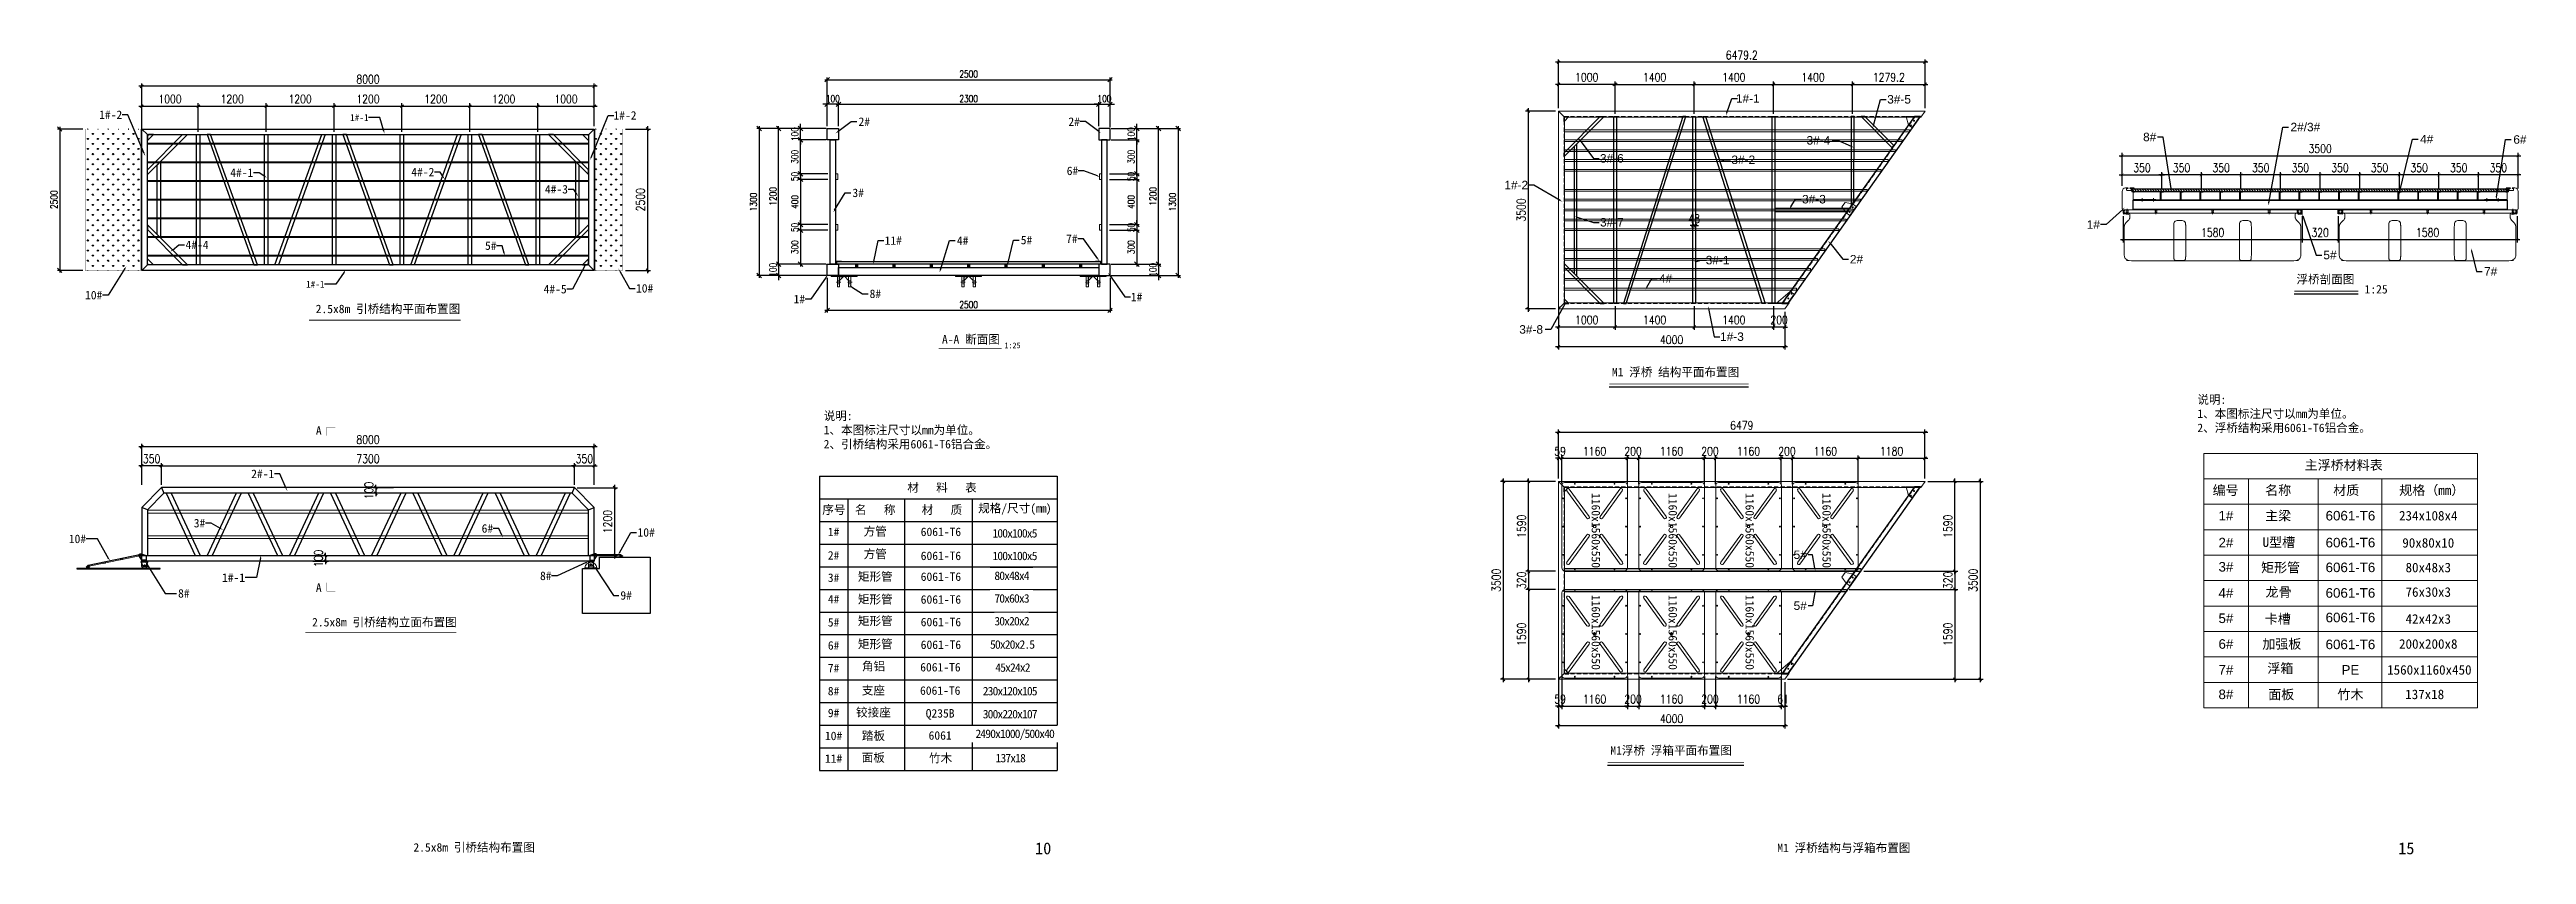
# Model space of a CAD drawing. Header units: millimetres. Extents: x 11827 to 862553, y 15071 to 134256.
# Drawn here: x 702755 to 746538, y 85009 to 99243 of the extents above; entities that cross this region are included whole.
import ezdxf
from ezdxf import colors
from ezdxf.entities.mleader import LeaderData, LeaderLine
from ezdxf.enums import TextEntityAlignment as Align
from ezdxf.math import Vec2, Vec3

# ---------------------------------------------------------------- set-up
doc = ezdxf.new("R2010")
doc.units = ezdxf.units.MM
for name, pattern in [('CENTER', [2, 1.25, -0.25, 0.25, -0.25]), ('CENTER2', [28.575, 19.05, -3.175, 3.175, -3.175]), ('DASHDOT', [1, 0.5, -0.25, 0, -0.25]), ('HIDDEN', [0.375, 0.25, -0.125])]:
    doc.linetypes.add(name, pattern=pattern)
for name, color, linetype in [('00打印图框', 255, 'Continuous'), ('卡槽', 242, 'Continuous'), ('打印图框', 255, 'Continuous'), ('文字', 7, 'Continuous'), ('标注', 9, 'Continuous'), ('连接端梁', 130, 'Continuous'), ('铝横梁', 220, 'Continuous'), ('铝通', 4, 'Continuous'), ('铺板', 42, 'Continuous'), ('面板', 44, 'Continuous')]:
    doc.layers.add(name, color=color, linetype=linetype)
for name, color, linetype, lineweight in [('主梁', 51, 'Continuous', 9), ('加强板', 140, 'Continuous', 18), ('图框', 7, 'Continuous', 13), ('型材', 7, 'Continuous', 15), ('文本', 3, 'Continuous', 13), ('浮箱', 160, 'Continuous', 20), ('结构', 52, 'Continuous', 18), ('虚线', 8, 'Continuous', 0), ('铝主梁', 3, 'Continuous', 9), ('铝斜撑', 241, 'Continuous', 9), ('铝龙骨', 7, 'Continuous', 9)]:
    doc.layers.add(name, color=color, linetype=linetype, lineweight=lineweight)
doc.styles.add('Arial', font='')
doc.styles.add('HZTXT', font='txtw.shx', dxfattribs={"width": 0.8, "bigfont": 'hztxtw.shx'})
doc.styles.get("Standard").update_dxf_attribs({"font": 'arial.ttf'})
doc.styles.add('宋体', font='')
doc.styles.get('Arial').set_extended_font_data('STXihei')
doc.styles.get('宋体').set_extended_font_data('SimSun')
doc.dimstyles.new('DIM-40', dxfattribs={"dimscale": 40, "dimtxt": 3, "dimasz": 2, "dimexe": 1, "dimexo": 1, "dimgap": 1, "dimtad": 1, "dimdec": 1, "dimdsep": 46, "dimtxsty": 'HZTXT', "dimblk": 'OBLIQUE', "dimcen": 0, "dimdle": 1, "dimclrd": 9, "dimclre": 9, "dimclrt": 2, "dimadec": 1, "dimazin": 0, "dimtfac": 1, "dimtdec": 1, "dimtix": 1, "dimtmove": 2, "dimatfit": 3, "dimldrblk": 'OBLIQUE', "dimfxl": 15, "dimtolj": 1, "dimtzin": 0, "dimarcsym": 1})
doc.dimstyles.new('DIM-40-SC0.5', dxfattribs={"dimscale": 40, "dimtxt": 3, "dimasz": 2, "dimexe": 1, "dimexo": 1, "dimgap": 1, "dimtad": 1, "dimdec": 1, "dimlfac": 0.5, "dimdsep": 46, "dimtxsty": 'HZTXT', "dimblk": 'OBLIQUE', "dimcen": 0, "dimdle": 1, "dimclrd": 9, "dimclre": 9, "dimclrt": 2, "dimadec": 1, "dimazin": 0, "dimtfac": 1, "dimtdec": 1, "dimtix": 1, "dimtmove": 2, "dimatfit": 3, "dimldrblk": 'OBLIQUE', "dimfxl": 10, "dimtolj": 1, "dimtzin": 0, "dimarcsym": 1})
doc.dimstyles.new('DIM-50', dxfattribs={"dimscale": 50, "dimtxt": 3, "dimasz": 1, "dimexe": 1, "dimexo": 1, "dimgap": 1, "dimtad": 1, "dimdec": 1, "dimdsep": 46, "dimtxsty": 'HZTXT', "dimblk": 'OBLIQUE', "dimblk1": 'ARCHTICK', "dimblk2": 'OBLIQUE', "dimcen": 0, "dimdle": 1, "dimclrd": 9, "dimclre": 9, "dimclrt": 2, "dimadec": 1, "dimazin": 0, "dimtfac": 1, "dimtdec": 1, "dimtix": 1, "dimtmove": 2, "dimatfit": 3, "dimldrblk": 'OBLIQUE', "dimfxl": 15, "dimtolj": 1, "dimtzin": 0, "dimarcsym": 1})
doc.dimstyles.new('DIM-50-SC0.5', dxfattribs={"dimscale": 50, "dimtxt": 3, "dimasz": 1, "dimexe": 1, "dimexo": 1, "dimgap": 1, "dimtad": 1, "dimdec": 1, "dimlfac": 0.5, "dimdsep": 46, "dimtxsty": 'HZTXT', "dimblk": 'ARCHTICK', "dimcen": 0, "dimdle": 1, "dimclrd": 9, "dimclre": 9, "dimclrt": 2, "dimadec": 1, "dimazin": 0, "dimtfac": 1, "dimtdec": 1, "dimtix": 1, "dimtmove": 2, "dimatfit": 3, "dimldrblk": 'ARCHTICK', "dimfxl": 10, "dimtolj": 1, "dimtzin": 0, "dimarcsym": 1})
pattern_1 = [(90, (455127.58, 25181.99), (-89.80256, 89.80256), [23.8125, -155.79262]), (45, (455127.58, 25181.99), (-89.80256, 89.80256), [23.8125, -103.1875]), (135, (455127.58, 25181.99), (-89.80256, -89.80256), [23.8125, -103.1875])]

msp = doc.modelspace()

# ---------------------------------------------------------------- texts
at = {"char_height": 150, "style": 'Arial'}
for insert, attachment_point in [((707462.67, 92579.41, 0), 1), ((707462.67, 89652.13, 0), 7)]:
    msp.add_mtext_dynamic_manual_height_columns('A', width=409.0995, gutter_width=12.5, heights=[0], dxfattribs=dict(at, insert=insert, attachment_point=attachment_point))
at = {"layer": '00打印图框', "color": 6, "char_height": 150, "attachment_point": 1, "style": 'Arial'}
for s, insert, width in [('{\\fSimSun|b0|i0|c134|p2;浮桥剖面图}', (742473.07, 95254.82), 1351.2003), ('{\\fSimSun|b0|i0|c134|p2;1:25}', (743676.36, 95078.74), 422.35), ('M1 {\\fSimSun|b0|i0|c134|p2;浮桥 结构平面布置图}', (730371.9, 93613.72), 4015.3903), ('M1{\\fSimSun|b0|i0|c134|p2;浮桥 浮箱平面布置图}', (730344.32, 86923.43), 4015.3903), ('M1 {\\fSimSun|b0|i0|c134|p2;浮桥结构与浮箱布置图}', (733295.32, 85200.39), 4015.3903)]:
    msp.add_mtext(s, dxfattribs=dict(at, insert=insert, width=width))
at = {"layer": '打印图框', "color": 6, "attachment_point": 1, "style": 'Arial'}
for s, width, gutter_width, heights, insert, char_height in [('2.5x8m 引桥结构平面布置图', 2727.024, 12.5, [0], (707459.35, 94730.76), 150), ('A-A 断面图', 1456.9888, 12.5, [2.501110429875553e-12], (718529.96, 94192.26, 0), 150), ('1:25', 732.3615, 18.75, [0], (719633.62, 94060.79), 100), ('2.5x8m 引桥结构立面布置图', 2727.024, 12.5, [0], (707396.36, 89191.57), 150), ('2.5x8m 引桥结构布置图', 2727.024, 12.5, [0], (709187.28, 85208.98), 150)]:
    msp.add_mtext_dynamic_manual_height_columns(s, width=width, gutter_width=gutter_width, heights=heights, dxfattribs=dict(at, insert=insert, char_height=char_height))
at = {"layer": '文字', "color": 0, "insert": (717982.18, 92505.92), "char_height": 150, "attachment_point": 5, "style": 'Arial'}
msp.add_mtext_dynamic_manual_height_columns('\\pxql;说明:\\P1、本图标注尺寸以mm为单位。\\P2、引桥结构采用6061-T6铝合金。', width=3086.8183, gutter_width=12.5, heights=[0], dxfattribs=at)
at = {"layer": '文字', "color": 0, "char_height": 150, "attachment_point": 5, "style": 'Arial'}
for s, insert in [('材   料   表', (718530.45, 91487.64)), ('序号', (716619.24, 91095.45)), ('名   称', (717350.13, 91095.45)), ('材   质', (718528.88, 91095.45)), ('规格/尺寸({\\T0.85;mm})', (719818.11, 91110.85, 0)), ('1#', (716614.42, 90713.01)), ('方管', (717350.73, 90713.01)), ('6061-T6', (718511.2, 90713.01)), ('2#', (716614.42, 90297.94)), ('方管', (717350.73, 90313.01)), ('6061-T6', (718511.2, 90288.77)), ('3#', (716614.42, 89901.92)), ('矩形管', (717350.73, 89913.01)), ('6061-T6', (718511.2, 89920.38)), ('4#', (716614.42, 89523.16)), ('矩形管', (717350.73, 89510.98)), ('6061-T6', (718511.2, 89516.72)), ('5#', (716614.42, 89113.21)), ('矩形管', (717350.73, 89129.13)), ('6061-T6', (718511.2, 89118.38)), ('6#', (716614.42, 88704.16)), ('矩形管', (717350.73, 88720.08)), ('6061-T6', (718511.2, 88716.98)), ('7#', (716614.42, 88304.63)), ('支座', (717318.72, 87902.7)), ('角铝', (717320.31, 88328.27)), ('6061-T6', (718502.42, 88319.33)), ('8#', (716614.42, 87896.74)), ('9#', (716614.42, 87510.27)), ('铰接座', (717318.72, 87513.67)), ('6061-T6', (718499.27, 87906.28)), ('Q235B', (718497.46, 87485.65)), ('10#', (716614.42, 87104.74)), ('踏板', (717318.72, 87099.9)), ('6061', (718497.46, 87112.16)), ('11#', (716614.42, 86704.74)), ('面板', (717315.74, 86713.31)), ('竹木', (718505.95, 86703.66))]:
    msp.add_mtext(s, dxfattribs=dict(at, insert=insert))
at = {"layer": '文字', "color": 0, "char_height": 150, "attachment_point": 5, "style": 'Arial', "bg_fill": 2}
for s, insert in [('{\\T0.85;80x48x4}', (719759.6, 89935.85)), ('{\\T0.85;50x20x2.5}', (719769.96, 88720.8))]:
    msp.add_mtext(s, dxfattribs=dict(at, insert=insert))
at = {"layer": '文本', "style": '宋体'}
for s, p in [('10', (720176.06, 85117.25)), ('15', (744271.56, 85117.25))]:
    msp.add_text(s, height=210, dxfattribs=at).set_placement(p, align=Align.MIDDLE_LEFT)

# ---------------------------------------------------------------- blocks, each defined once
blk = doc.blocks.new('_Oblique')
at = {"color": 0, "linetype": 'ByBlock', "lineweight": -2}
blk.add_line((-0.5, -0.5), (0.5, 0.5), dxfattribs=at)
blk = doc.blocks.new('*D70')
at = {"layer": 'Defpoints', "color": 0, "transparency": 16777216}
for p in [(716501, 98274), (716501, 97846, 0), (716701, 97846, 0)]:
    blk.add_point(p, dxfattribs=at)
at = {"layer": '标注', "color": 9, "lineweight": -2, "transparency": 16777216}
for p, q in [((716501, 98274), (716421, 98274)), ((716501, 97886), (716501, 98314)), ((716701, 98274), (716501, 98274)), ((716701, 97886), (716701, 98314)), ((716701, 98274), (716781, 98274))]:
    blk.add_line(p, q, dxfattribs=at)
at = {"layer": '标注', "color": 9, "lineweight": -2, "transparency": 16777216, "xscale": 80, "yscale": 80, "zscale": 80}
blk.add_blockref('_Oblique', (716501, 98274), dxfattribs=at)
at = {"layer": '标注', "color": 9, "lineweight": -2, "transparency": 16777216, "xscale": 80, "yscale": 80, "zscale": 80, "rotation": 180}
blk.add_blockref('_Oblique', (716701, 98274), dxfattribs=at)
at = {"layer": '标注', "color": 2, "transparency": 16777216, "insert": (716601, 98374), "char_height": 120, "attachment_point": 5, "style": 'HZTXT'}
blk.add_mtext('\\A1;100', dxfattribs=at)
blk = doc.blocks.new('*D71')
at = {"layer": 'Defpoints', "color": 0, "transparency": 16777216}
for p in [(721301, 98274), (716701, 97846), (721301, 97846)]:
    blk.add_point(p, dxfattribs=at)
at = {"layer": '标注', "color": 9, "lineweight": -2, "transparency": 16777216}
for p, q in [((716661, 98274), (721341, 98274)), ((716701, 97886), (716701, 98314)), ((721301, 97886), (721301, 98314))]:
    blk.add_line(p, q, dxfattribs=at)
at = {"layer": '标注', "color": 9, "lineweight": -2, "transparency": 16777216, "xscale": 80, "yscale": 80, "zscale": 80, "rotation": 180}
blk.add_blockref('_Oblique', (716701, 98274), dxfattribs=at)
at = {"layer": '标注', "color": 9, "lineweight": -2, "transparency": 16777216, "xscale": 80, "yscale": 80, "zscale": 80}
blk.add_blockref('_Oblique', (721301, 98274), dxfattribs=at)
at = {"layer": '标注', "color": 2, "transparency": 16777216, "insert": (719001, 98374), "char_height": 120, "attachment_point": 5, "style": 'HZTXT'}
blk.add_mtext('\\A1;2300', dxfattribs=at)
blk = doc.blocks.new('*D72')
at = {"layer": 'Defpoints', "color": 0, "transparency": 16777216}
for p in [(721501, 98274), (721301, 97846, 0), (721501, 97828)]:
    blk.add_point(p, dxfattribs=at)
at = {"layer": '标注', "color": 9, "lineweight": -2, "transparency": 16777216}
for p, q in [((721301, 98274), (721221, 98274)), ((721301, 97886), (721301, 98314)), ((721301, 98274), (721501, 98274)), ((721501, 97868), (721501, 98314)), ((721501, 98274), (721581, 98274))]:
    blk.add_line(p, q, dxfattribs=at)
at = {"layer": '标注', "color": 9, "lineweight": -2, "transparency": 16777216, "xscale": 80, "yscale": 80, "zscale": 80}
blk.add_blockref('_Oblique', (721301, 98274), dxfattribs=at)
at = {"layer": '标注', "color": 9, "lineweight": -2, "transparency": 16777216, "xscale": 80, "yscale": 80, "zscale": 80, "rotation": 180}
blk.add_blockref('_Oblique', (721501, 98274), dxfattribs=at)
at = {"layer": '标注', "color": 2, "transparency": 16777216, "insert": (721401, 98374), "char_height": 120, "attachment_point": 5, "style": 'HZTXT'}
blk.add_mtext('\\A1;100', dxfattribs=at)
blk = doc.blocks.new('*D73')
at = {"layer": 'Defpoints', "color": 0, "transparency": 16777216}
for p in [(721501, 98709), (716501, 97846), (721501, 97846)]:
    blk.add_point(p, dxfattribs=at)
at = {"layer": '标注', "color": 9, "lineweight": -2, "transparency": 16777216}
for p, q in [((716461, 98709), (721541, 98709)), ((716501, 97886), (716501, 98749)), ((721501, 97886), (721501, 98749))]:
    blk.add_line(p, q, dxfattribs=at)
at = {"layer": '标注', "color": 9, "lineweight": -2, "transparency": 16777216, "xscale": 80, "yscale": 80, "zscale": 80, "rotation": 180}
blk.add_blockref('_Oblique', (716501, 98709), dxfattribs=at)
at = {"layer": '标注', "color": 9, "lineweight": -2, "transparency": 16777216, "xscale": 80, "yscale": 80, "zscale": 80}
blk.add_blockref('_Oblique', (721501, 98709), dxfattribs=at)
at = {"layer": '标注', "color": 2, "transparency": 16777216, "insert": (719001, 98809), "char_height": 120, "attachment_point": 5, "style": 'HZTXT'}
blk.add_mtext('\\A1;2500', dxfattribs=at)
blk = doc.blocks.new('*D74')
at = {"layer": 'Defpoints', "color": 0, "transparency": 16777216}
for p in [(716501, 95246), (721501, 95246), (721501, 94632)]:
    blk.add_point(p, dxfattribs=at)
at = {"layer": '标注', "color": 9, "lineweight": -2, "transparency": 16777216}
for p, q in [((716501, 95206), (716501, 94592)), ((721501, 95206), (721501, 94592)), ((716461, 94632), (721541, 94632))]:
    blk.add_line(p, q, dxfattribs=at)
at = {"layer": '标注', "color": 9, "lineweight": -2, "transparency": 16777216, "xscale": 80, "yscale": 80, "zscale": 80, "rotation": 180}
blk.add_blockref('_Oblique', (716501, 94632), dxfattribs=at)
at = {"layer": '标注', "color": 9, "lineweight": -2, "transparency": 16777216, "xscale": 80, "yscale": 80, "zscale": 80}
blk.add_blockref('_Oblique', (721501, 94632), dxfattribs=at)
at = {"layer": '标注', "color": 2, "transparency": 16777216, "insert": (719001, 94732), "char_height": 120, "attachment_point": 5, "style": 'HZTXT'}
blk.add_mtext('\\A1;2500', dxfattribs=at)
blk = doc.blocks.new('*D75')
at = {"layer": 'Defpoints', "color": 0, "transparency": 16777216}
for p in [(721480, 97846), (722359, 97846), (721480, 95446)]:
    blk.add_point(p, dxfattribs=at)
at = {"layer": '标注', "color": 9, "lineweight": -2, "transparency": 16777216}
for p, q in [((721520, 97846), (722399, 97846)), ((722359, 95406), (722359, 97886)), ((721520, 95446), (722399, 95446))]:
    blk.add_line(p, q, dxfattribs=at)
at = {"layer": '标注', "color": 9, "lineweight": -2, "transparency": 16777216, "xscale": 80, "yscale": 80, "zscale": 80}
for p, rotation in [((722359, 97846), 90), ((722359, 95446), 270)]:
    blk.add_blockref('_Oblique', p, dxfattribs=dict(at, rotation=rotation))
at = {"layer": '标注', "color": 2, "transparency": 16777216, "insert": (722259, 96646), "char_height": 120, "attachment_point": 5, "rotation": 90, "style": 'HZTXT'}
blk.add_mtext('\\A1;1200', dxfattribs=at)
blk = doc.blocks.new('*D76')
at = {"layer": 'Defpoints', "color": 0, "transparency": 16777216}
for p in [(721480, 97846, 0), (721480, 95246, 0), (722704, 95246)]:
    blk.add_point(p, dxfattribs=at)
at = {"layer": '标注', "color": 9, "lineweight": -2, "transparency": 16777216}
for p, q in [((721520, 97846), (722744, 97846)), ((722704, 97886), (722704, 95206)), ((721520, 95246), (722744, 95246))]:
    blk.add_line(p, q, dxfattribs=at)
at = {"layer": '标注', "color": 9, "lineweight": -2, "transparency": 16777216, "xscale": 80, "yscale": 80, "zscale": 80}
for p, rotation in [((722704, 97846), 90), ((722704, 95246), 270)]:
    blk.add_blockref('_Oblique', p, dxfattribs=dict(at, rotation=rotation))
at = {"layer": '标注', "color": 2, "transparency": 16777216, "insert": (722604, 96546), "char_height": 120, "attachment_point": 5, "rotation": 90, "style": 'HZTXT'}
blk.add_mtext('\\A1;1300', dxfattribs=at)
blk = doc.blocks.new('*D77')
at = {"layer": 'Defpoints', "color": 0, "transparency": 16777216}
for p in [(721480, 95446, 0), (721480, 95246, 0), (722359, 95246)]:
    blk.add_point(p, dxfattribs=at)
at = {"layer": '标注', "color": 9, "lineweight": -2, "transparency": 16777216}
for p, q in [((722359, 95446), (722359, 95526)), ((721520, 95446), (722399, 95446)), ((721520, 95246), (722399, 95246)), ((722359, 95446), (722359, 95246)), ((722359, 95246), (722359, 95166))]:
    blk.add_line(p, q, dxfattribs=at)
at = {"layer": '标注', "color": 9, "lineweight": -2, "transparency": 16777216, "xscale": 80, "yscale": 80, "zscale": 80}
for p, rotation in [((722359, 95446), 270), ((722359, 95246), 90)]:
    blk.add_blockref('_Oblique', p, dxfattribs=dict(at, rotation=rotation))
at = {"layer": '标注', "color": 2, "transparency": 16777216, "insert": (722259, 95346), "char_height": 120, "attachment_point": 5, "rotation": 90, "style": 'HZTXT'}
blk.add_mtext('\\A1;100', dxfattribs=at)
blk = doc.blocks.new('*D78')
at = {"layer": 'Defpoints', "color": 0, "transparency": 16777216}
for p in [(715642, 97846), (716521, 97846), (716521, 95446)]:
    blk.add_point(p, dxfattribs=at)
at = {"layer": '标注', "color": 9, "lineweight": -2, "transparency": 16777216}
for p, q in [((716481, 97846), (715602, 97846)), ((715642, 95406), (715642, 97886)), ((716481, 95446), (715602, 95446))]:
    blk.add_line(p, q, dxfattribs=at)
at = {"layer": '标注', "color": 9, "lineweight": -2, "transparency": 16777216, "xscale": 80, "yscale": 80, "zscale": 80}
for p, rotation in [((715642, 97846), 90), ((715642, 95446), 270)]:
    blk.add_blockref('_Oblique', p, dxfattribs=dict(at, rotation=rotation))
at = {"layer": '标注', "color": 2, "transparency": 16777216, "insert": (715542, 96646), "char_height": 120, "attachment_point": 5, "rotation": 90, "style": 'HZTXT'}
blk.add_mtext('\\A1;1200', dxfattribs=at)
blk = doc.blocks.new('*D79')
at = {"layer": 'Defpoints', "color": 0, "transparency": 16777216}
for p in [(716028, 97846), (716521, 97846), (716521, 97646)]:
    blk.add_point(p, dxfattribs=at)
at = {"layer": '标注', "color": 9, "lineweight": -2, "transparency": 16777216}
for p, q in [((716481, 97846), (715988, 97846)), ((716481, 97646), (715988, 97646)), ((716028, 97846), (716028, 97926)), ((716028, 97646), (716028, 97846)), ((716028, 97646), (716028, 97566))]:
    blk.add_line(p, q, dxfattribs=at)
at = {"layer": '标注', "color": 9, "lineweight": -2, "transparency": 16777216, "xscale": 80, "yscale": 80, "zscale": 80}
for p, rotation in [((716028, 97846), 270), ((716028, 97646), 90)]:
    blk.add_blockref('_Oblique', p, dxfattribs=dict(at, rotation=rotation))
at = {"layer": '标注', "color": 2, "transparency": 16777216, "insert": (715928, 97746), "char_height": 120, "attachment_point": 5, "rotation": 90, "style": 'HZTXT'}
blk.add_mtext('\\A1;100', dxfattribs=at)
blk = doc.blocks.new('*D80')
at = {"layer": 'Defpoints', "color": 0, "transparency": 16777216}
for p in [(716521, 97846, 0), (715297, 95246), (716521, 95246, 0)]:
    blk.add_point(p, dxfattribs=at)
at = {"layer": '标注', "color": 9, "lineweight": -2, "transparency": 16777216}
for p, q in [((716481, 97846), (715257, 97846)), ((715297, 97886), (715297, 95206)), ((716481, 95246), (715257, 95246))]:
    blk.add_line(p, q, dxfattribs=at)
at = {"layer": '标注', "color": 9, "lineweight": -2, "transparency": 16777216, "xscale": 80, "yscale": 80, "zscale": 80}
for p, rotation in [((715297, 97846), 90), ((715297, 95246), 270)]:
    blk.add_blockref('_Oblique', p, dxfattribs=dict(at, rotation=rotation))
at = {"layer": '标注', "color": 2, "transparency": 16777216, "insert": (715197, 96546), "char_height": 120, "attachment_point": 5, "rotation": 90, "style": 'HZTXT'}
blk.add_mtext('\\A1;1300', dxfattribs=at)
blk = doc.blocks.new('*D81')
at = {"layer": 'Defpoints', "color": 0, "transparency": 16777216}
for p in [(716028, 97646), (716521, 97646, 0), (716553, 97046)]:
    blk.add_point(p, dxfattribs=at)
at = {"layer": '标注', "color": 9, "lineweight": -2, "transparency": 16777216}
for p, q in [((716481, 97646), (715988, 97646)), ((716028, 97006), (716028, 97686)), ((716513, 97046), (715988, 97046))]:
    blk.add_line(p, q, dxfattribs=at)
at = {"layer": '标注', "color": 9, "lineweight": -2, "transparency": 16777216, "xscale": 80, "yscale": 80, "zscale": 80}
for p, rotation in [((716028, 97646), 90), ((716028, 97046), 270)]:
    blk.add_blockref('_Oblique', p, dxfattribs=dict(at, rotation=rotation))
at = {"layer": '标注', "color": 2, "transparency": 16777216, "insert": (715928, 97346), "char_height": 120, "attachment_point": 5, "rotation": 90, "style": 'HZTXT'}
blk.add_mtext('\\A1;300', dxfattribs=at)
blk = doc.blocks.new('*D82')
at = {"layer": 'Defpoints', "color": 0, "transparency": 16777216}
for p in [(716553, 96046, 0), (716028, 95446), (716521, 95446, 0)]:
    blk.add_point(p, dxfattribs=at)
at = {"layer": '标注', "color": 9, "lineweight": -2, "transparency": 16777216}
for p, q in [((716513, 96046), (715988, 96046)), ((716028, 96086), (716028, 95406)), ((716481, 95446), (715988, 95446))]:
    blk.add_line(p, q, dxfattribs=at)
at = {"layer": '标注', "color": 9, "lineweight": -2, "transparency": 16777216, "xscale": 80, "yscale": 80, "zscale": 80}
for p, rotation in [((716028, 96046), 90), ((716028, 95446), 270)]:
    blk.add_blockref('_Oblique', p, dxfattribs=dict(at, rotation=rotation))
at = {"layer": '标注', "color": 2, "transparency": 16777216, "insert": (715928, 95746), "char_height": 120, "attachment_point": 5, "rotation": 90, "style": 'HZTXT'}
blk.add_mtext('\\A1;300', dxfattribs=at)
blk = doc.blocks.new('*D83')
at = {"layer": 'Defpoints', "color": 0, "transparency": 16777216}
for p in [(716028, 96946), (716553, 97046), (716553, 96946)]:
    blk.add_point(p, dxfattribs=at)
at = {"layer": '标注', "color": 9, "lineweight": -2, "transparency": 16777216}
for p, q in [((716513, 97046), (715988, 97046)), ((716513, 96946), (715988, 96946)), ((716028, 97046), (716028, 97126)), ((716028, 97046), (716028, 96946)), ((716028, 96946), (716028, 96866))]:
    blk.add_line(p, q, dxfattribs=at)
at = {"layer": '标注', "color": 9, "lineweight": -2, "transparency": 16777216, "xscale": 80, "yscale": 80, "zscale": 80}
for p, rotation in [((716028, 97046), 270), ((716028, 96946), 90)]:
    blk.add_blockref('_Oblique', p, dxfattribs=dict(at, rotation=rotation))
at = {"layer": '标注', "color": 2, "transparency": 16777216, "insert": (715928, 96996), "char_height": 120, "attachment_point": 5, "rotation": 90, "style": 'HZTXT'}
blk.add_mtext('\\A1;50', dxfattribs=at)
blk = doc.blocks.new('*D84')
at = {"layer": 'Defpoints', "color": 0, "transparency": 16777216}
for p in [(716028, 96046), (716553, 96146), (716553, 96046)]:
    blk.add_point(p, dxfattribs=at)
at = {"layer": '标注', "color": 9, "lineweight": -2, "transparency": 16777216}
for p, q in [((716513, 96146), (715988, 96146)), ((716513, 96046), (715988, 96046)), ((716028, 96146), (716028, 96226)), ((716028, 96146), (716028, 96046)), ((716028, 96046), (716028, 95966))]:
    blk.add_line(p, q, dxfattribs=at)
at = {"layer": '标注', "color": 9, "lineweight": -2, "transparency": 16777216, "xscale": 80, "yscale": 80, "zscale": 80}
for p, rotation in [((716028, 96146), 270), ((716028, 96046), 90)]:
    blk.add_blockref('_Oblique', p, dxfattribs=dict(at, rotation=rotation))
at = {"layer": '标注', "color": 2, "transparency": 16777216, "insert": (715928, 96096), "char_height": 120, "attachment_point": 5, "rotation": 90, "style": 'HZTXT'}
blk.add_mtext('\\A1;50', dxfattribs=at)
blk = doc.blocks.new('*D85')
at = {"layer": 'Defpoints', "color": 0, "transparency": 16777216}
for p in [(715642, 95246), (716521, 95446, 0), (716521, 95246, 0)]:
    blk.add_point(p, dxfattribs=at)
at = {"layer": '标注', "color": 9, "lineweight": -2, "transparency": 16777216}
for p, q in [((715642, 95446), (715642, 95526)), ((716481, 95446), (715602, 95446)), ((716481, 95246), (715602, 95246)), ((715642, 95446), (715642, 95246)), ((715642, 95246), (715642, 95166))]:
    blk.add_line(p, q, dxfattribs=at)
at = {"layer": '标注', "color": 9, "lineweight": -2, "transparency": 16777216, "xscale": 80, "yscale": 80, "zscale": 80}
for p, rotation in [((715642, 95446), 270), ((715642, 95246), 90)]:
    blk.add_blockref('_Oblique', p, dxfattribs=dict(at, rotation=rotation))
at = {"layer": '标注', "color": 2, "transparency": 16777216, "insert": (715542, 95346), "char_height": 120, "attachment_point": 5, "rotation": 90, "style": 'HZTXT'}
blk.add_mtext('\\A1;100', dxfattribs=at)
blk = doc.blocks.new('*D86')
at = {"layer": 'Defpoints', "color": 0, "transparency": 16777216}
for p in [(716553, 96946), (716028, 96146), (716553, 96146, 0)]:
    blk.add_point(p, dxfattribs=at)
at = {"layer": '标注', "color": 9, "lineweight": -2, "transparency": 16777216}
for p, q in [((716513, 96946), (715988, 96946)), ((716028, 96986), (716028, 96106)), ((716513, 96146), (715988, 96146))]:
    blk.add_line(p, q, dxfattribs=at)
at = {"layer": '标注', "color": 9, "lineweight": -2, "transparency": 16777216, "xscale": 80, "yscale": 80, "zscale": 80}
for p, rotation in [((716028, 96946), 90), ((716028, 96146), 270)]:
    blk.add_blockref('_Oblique', p, dxfattribs=dict(at, rotation=rotation))
at = {"layer": '标注', "color": 2, "transparency": 16777216, "insert": (715928, 96546), "char_height": 120, "attachment_point": 5, "rotation": 90, "style": 'HZTXT'}
blk.add_mtext('\\A1;400', dxfattribs=at)
blk = doc.blocks.new('Fushou')
at = {"layer": '型材'}
blk.add_lwpolyline([(320873, 174507, 0.414214), (320878, 174512), (320878, 174602, 0.414214), (320873, 174607), (320843, 174607, 0.414214), (320838, 174602), (320838, 174512, 0.414214), (320843, 174507)], format="xyb", close=True, dxfattribs=at)
at = {"layer": '型材', "elevation": 0}
blk.add_lwpolyline([(320873, 173607, 0.414214), (320878, 173612), (320878, 173702, 0.414214), (320873, 173707), (320843, 173707, 0.414214), (320838, 173702), (320838, 173612, 0.414214), (320843, 173607)], format="xyb", close=True, dxfattribs=at)
at = {"layer": '铝横梁', "color": 6}
blk.add_lwpolyline([(320742, 175207), (320838, 175207), (320838, 173007), (320742, 173007)], close=True, dxfattribs=at)
at = {"layer": '铝通'}
for points in [[(320690, 175207), (320690, 175407), (320890, 175407), (320890, 175207), (320690, 175207)], [(320690, 172807), (320690, 173007), (320890, 173007), (320890, 172807), (320690, 172807)]]:
    blk.add_lwpolyline(points, dxfattribs=at)
blk = doc.blocks.new('*D87')
at = {"layer": 'Defpoints', "color": 0, "transparency": 16777216}
for p in [(721480, 97846), (721480, 97646), (721973, 97846)]:
    blk.add_point(p, dxfattribs=at)
at = {"layer": '标注', "color": 9, "lineweight": -2, "transparency": 16777216}
for p, q in [((721520, 97846), (722013, 97846)), ((721520, 97646), (722013, 97646)), ((721973, 97846), (721973, 97926)), ((721973, 97646), (721973, 97846)), ((721973, 97646), (721973, 97566))]:
    blk.add_line(p, q, dxfattribs=at)
at = {"layer": '标注', "color": 9, "lineweight": -2, "transparency": 16777216, "xscale": 80, "yscale": 80, "zscale": 80}
for p, rotation in [((721973, 97846), 270), ((721973, 97646), 90)]:
    blk.add_blockref('_Oblique', p, dxfattribs=dict(at, rotation=rotation))
at = {"layer": '标注', "color": 2, "transparency": 16777216, "insert": (721873, 97746), "char_height": 120, "attachment_point": 5, "rotation": 90, "style": 'HZTXT'}
blk.add_mtext('\\A1;100', dxfattribs=at)
blk = doc.blocks.new('*D88')
at = {"layer": 'Defpoints', "color": 0, "transparency": 16777216}
for p in [(721480, 97646, 0), (721973, 97646), (721449, 97046)]:
    blk.add_point(p, dxfattribs=at)
at = {"layer": '标注', "color": 9, "lineweight": -2, "transparency": 16777216}
for p, q in [((721520, 97646), (722013, 97646)), ((721973, 97006), (721973, 97686)), ((721489, 97046), (722013, 97046))]:
    blk.add_line(p, q, dxfattribs=at)
at = {"layer": '标注', "color": 9, "lineweight": -2, "transparency": 16777216, "xscale": 80, "yscale": 80, "zscale": 80}
for p, rotation in [((721973, 97646), 90), ((721973, 97046), 270)]:
    blk.add_blockref('_Oblique', p, dxfattribs=dict(at, rotation=rotation))
at = {"layer": '标注', "color": 2, "transparency": 16777216, "insert": (721873, 97346), "char_height": 120, "attachment_point": 5, "rotation": 90, "style": 'HZTXT'}
blk.add_mtext('\\A1;300', dxfattribs=at)
blk = doc.blocks.new('*D89')
at = {"layer": 'Defpoints', "color": 0, "transparency": 16777216}
for p in [(721449, 96046, 0), (721480, 95446, 0), (721973, 95446)]:
    blk.add_point(p, dxfattribs=at)
at = {"layer": '标注', "color": 9, "lineweight": -2, "transparency": 16777216}
for p, q in [((721489, 96046), (722013, 96046)), ((721973, 96086), (721973, 95406)), ((721520, 95446), (722013, 95446))]:
    blk.add_line(p, q, dxfattribs=at)
at = {"layer": '标注', "color": 9, "lineweight": -2, "transparency": 16777216, "xscale": 80, "yscale": 80, "zscale": 80}
for p, rotation in [((721973, 96046), 90), ((721973, 95446), 270)]:
    blk.add_blockref('_Oblique', p, dxfattribs=dict(at, rotation=rotation))
at = {"layer": '标注', "color": 2, "transparency": 16777216, "insert": (721873, 95746), "char_height": 120, "attachment_point": 5, "rotation": 90, "style": 'HZTXT'}
blk.add_mtext('\\A1;300', dxfattribs=at)
blk = doc.blocks.new('*D90')
at = {"layer": 'Defpoints', "color": 0, "transparency": 16777216}
for p in [(721449, 97046), (721449, 96946), (721973, 96946)]:
    blk.add_point(p, dxfattribs=at)
at = {"layer": '标注', "color": 9, "lineweight": -2, "transparency": 16777216}
for p, q in [((721489, 97046), (722013, 97046)), ((721489, 96946), (722013, 96946)), ((721973, 97046), (721973, 97126)), ((721973, 97046), (721973, 96946)), ((721973, 96946), (721973, 96866))]:
    blk.add_line(p, q, dxfattribs=at)
at = {"layer": '标注', "color": 9, "lineweight": -2, "transparency": 16777216, "xscale": 80, "yscale": 80, "zscale": 80}
for p, rotation in [((721973, 97046), 270), ((721973, 96946), 90)]:
    blk.add_blockref('_Oblique', p, dxfattribs=dict(at, rotation=rotation))
at = {"layer": '标注', "color": 2, "transparency": 16777216, "insert": (721873, 96996), "char_height": 120, "attachment_point": 5, "rotation": 90, "style": 'HZTXT'}
blk.add_mtext('\\A1;50', dxfattribs=at)
blk = doc.blocks.new('*D91')
at = {"layer": 'Defpoints', "color": 0, "transparency": 16777216}
for p in [(721449, 96146), (721449, 96046), (721973, 96046)]:
    blk.add_point(p, dxfattribs=at)
at = {"layer": '标注', "color": 9, "lineweight": -2, "transparency": 16777216}
for p, q in [((721489, 96146), (722013, 96146)), ((721489, 96046), (722013, 96046)), ((721973, 96146), (721973, 96226)), ((721973, 96146), (721973, 96046)), ((721973, 96046), (721973, 95966))]:
    blk.add_line(p, q, dxfattribs=at)
at = {"layer": '标注', "color": 9, "lineweight": -2, "transparency": 16777216, "xscale": 80, "yscale": 80, "zscale": 80}
for p, rotation in [((721973, 96146), 270), ((721973, 96046), 90)]:
    blk.add_blockref('_Oblique', p, dxfattribs=dict(at, rotation=rotation))
at = {"layer": '标注', "color": 2, "transparency": 16777216, "insert": (721873, 96096), "char_height": 120, "attachment_point": 5, "rotation": 90, "style": 'HZTXT'}
blk.add_mtext('\\A1;50', dxfattribs=at)
blk = doc.blocks.new('*D92')
at = {"layer": 'Defpoints', "color": 0, "transparency": 16777216}
for p in [(721449, 96946), (721449, 96146, 0), (721973, 96146)]:
    blk.add_point(p, dxfattribs=at)
at = {"layer": '标注', "color": 9, "lineweight": -2, "transparency": 16777216}
for p, q in [((721489, 96946), (722013, 96946)), ((721973, 96986), (721973, 96106)), ((721489, 96146), (722013, 96146))]:
    blk.add_line(p, q, dxfattribs=at)
at = {"layer": '标注', "color": 9, "lineweight": -2, "transparency": 16777216, "xscale": 80, "yscale": 80, "zscale": 80}
for p, rotation in [((721973, 96946), 90), ((721973, 96146), 270)]:
    blk.add_blockref('_Oblique', p, dxfattribs=dict(at, rotation=rotation))
at = {"layer": '标注', "color": 2, "transparency": 16777216, "insert": (721873, 96546), "char_height": 120, "attachment_point": 5, "rotation": 90, "style": 'HZTXT'}
blk.add_mtext('\\A1;400', dxfattribs=at)
blk = doc.blocks.new('*U69')
for points in [[(30, -20), (-30, -20), (-30, 20), (30, 20)], [(24, -14), (-24, -14), (-24, 14), (24, 14)]]:
    blk.add_lwpolyline(points, close=True)
blk = doc.blocks.new('*U66')
at = {"color": 0, "linetype": 'ByBlock', "lineweight": -2, "transparency": 16777216}
for p in [(0, 3960), (0, 3300), (0, 2640), (0, 1980), (0, 1320), (0, 660), (0, 0)]:
    blk.add_blockref('*U69', p, dxfattribs=at)
blk = doc.blocks.new('*U67')
blk.add_lwpolyline([(-10, 80), (-80, 10), (-80, 80)], close=True)
at = {"layer": '图框'}
for points in [[(-120, -100), (-80, -100), (-80, 80), (-120, 80)], [(10, 80), (80, 10), (80, 80)], [(120, -100), (80, -100), (80, 80), (120, 80)]]:
    blk.add_lwpolyline(points, close=True, dxfattribs=at)
at = {"layer": '结构', "color": 1, "linetype": 'DASHDOT', "ltscale": 10}
for p, q in [((-60, -20), (-140, -20)), ((140, -20), (60, -20))]:
    blk.add_line(p, q, dxfattribs=at)
at = {"layer": '结构', "color": 3}
blk.add_lwpolyline([(-230, 100), (230, 100), (230, 80), (-230, 80)], close=True, dxfattribs=at)
at = {"layer": '结构', "color": 1, "linetype": 'DASHDOT', "ltscale": 10}
for points in [[(-120, -47), (-80, -47), (-80, 7), (-120, 7)], [(120, -47), (80, -47), (80, 7), (120, 7)]]:
    blk.add_lwpolyline(points, close=True, dxfattribs=at)
blk = doc.blocks.new('*U68')
at = {"color": 0, "linetype": 'ByBlock', "lineweight": -2, "transparency": 16777216}
for p in [(0, 0), (2200, 0), (4400, 0)]:
    blk.add_blockref('*U67', p, dxfattribs=at)
blk = doc.blocks.new('*D93')
at = {"layer": 'Defpoints', "color": 0, "linetype": 'ByBlock', "transparency": 16777216}
for p in [(704384, 92220), (704384, 91495, 0), (712384, 91495, 0)]:
    blk.add_point(p, dxfattribs=at)
at = {"layer": '标注', "color": 9, "linetype": 'ByBlock', "lineweight": -2, "transparency": 16777216}
for p, q in [((712434, 92220), (704334, 92220)), ((704384, 91545), (704384, 92270)), ((712384, 91545), (712384, 92270))]:
    blk.add_line(p, q, dxfattribs=at)
at = {"layer": '标注', "color": 9, "linetype": 'ByBlock', "lineweight": -2, "transparency": 16777216, "xscale": 50, "yscale": 50, "zscale": 50, "rotation": 180}
blk.add_blockref('_Oblique', (704384, 92220), dxfattribs=at)
at = {"layer": '标注', "color": 9, "linetype": 'ByBlock', "lineweight": -2, "transparency": 16777216, "xscale": 50, "yscale": 50, "zscale": 50}
blk.add_blockref('_Oblique', (712384, 92220), dxfattribs=at)
at = {"layer": '标注', "color": 2, "linetype": 'ByBlock', "transparency": 16777216, "insert": (708384, 92345), "char_height": 150, "attachment_point": 5, "style": 'HZTXT'}
blk.add_mtext('\\A1;8000', dxfattribs=at)
blk = doc.blocks.new('_ArchTick')
at = {"color": 0, "linetype": 'ByBlock', "lineweight": 100, "const_width": 0.15}
blk.add_lwpolyline([(-0.5, -0.5), (0.5, 0.5)], dxfattribs=at)
blk = doc.blocks.new('*D94')
at = {"layer": 'Defpoints', "color": 0, "transparency": 16777216}
for p in [(703384, 97837, 0), (702934, 95337), (703384, 95337, 0)]:
    blk.add_point(p, dxfattribs=at)
at = {"layer": '标注', "color": 9, "lineweight": -2, "transparency": 16777216}
for p, q in [((703344, 97837), (702894, 97837)), ((702934, 97877), (702934, 95297)), ((703344, 95337), (702894, 95337))]:
    blk.add_line(p, q, dxfattribs=at)
at = {"layer": '标注', "color": 9, "lineweight": -2, "transparency": 16777216, "xscale": 80, "yscale": 80, "zscale": 80}
for p, rotation in [((702934, 97837), 90), ((702934, 95337), 270)]:
    blk.add_blockref('_Oblique', p, dxfattribs=dict(at, rotation=rotation))
at = {"layer": '标注', "color": 2, "transparency": 16777216, "insert": (702834, 96587), "char_height": 120, "attachment_point": 5, "rotation": 90, "style": 'HZTXT'}
blk.add_mtext('\\A1;2500', dxfattribs=at)
blk = doc.blocks.new('*D95')
at = {"layer": 'Defpoints', "color": 0, "linetype": 'ByBlock', "transparency": 16777216}
for p in [(712884, 97837, 0), (712884, 95337, 0), (713325, 95337)]:
    blk.add_point(p, dxfattribs=at)
at = {"layer": '标注', "color": 9, "linetype": 'ByBlock', "lineweight": -2, "transparency": 16777216}
for p, q in [((712934, 97837), (713375, 97837)), ((713325, 97887), (713325, 95287)), ((712934, 95337), (713375, 95337))]:
    blk.add_line(p, q, dxfattribs=at)
at = {"layer": '标注', "color": 9, "linetype": 'ByBlock', "lineweight": -2, "transparency": 16777216, "xscale": 50, "yscale": 50, "zscale": 50}
for p, rotation in [((713325, 97837), 90), ((713325, 95337), 270)]:
    blk.add_blockref('_Oblique', p, dxfattribs=dict(at, rotation=rotation))
at = {"layer": '标注', "color": 2, "linetype": 'ByBlock', "transparency": 16777216, "insert": (713200, 96587), "char_height": 150, "attachment_point": 5, "rotation": 90, "style": 'HZTXT'}
blk.add_mtext('\\A1;2500', dxfattribs=at)
blk = doc.blocks.new('*D96')
at = {"layer": 'Defpoints', "color": 0, "linetype": 'ByBlock', "transparency": 16777216}
for p in [(704384, 98593), (704384, 97837, 0), (712384, 97837, 0)]:
    blk.add_point(p, dxfattribs=at)
at = {"layer": '标注', "color": 9, "linetype": 'ByBlock', "lineweight": -2, "transparency": 16777216}
for p, q in [((712434, 98593), (704334, 98593)), ((704384, 97887), (704384, 98643)), ((712384, 97887), (712384, 98643))]:
    blk.add_line(p, q, dxfattribs=at)
at = {"layer": '标注', "color": 9, "linetype": 'ByBlock', "lineweight": -2, "transparency": 16777216, "xscale": 50, "yscale": 50, "zscale": 50, "rotation": 180}
blk.add_blockref('_Oblique', (704384, 98593), dxfattribs=at)
at = {"layer": '标注', "color": 9, "linetype": 'ByBlock', "lineweight": -2, "transparency": 16777216, "xscale": 50, "yscale": 50, "zscale": 50}
blk.add_blockref('_Oblique', (712384, 98593), dxfattribs=at)
at = {"layer": '标注', "color": 2, "linetype": 'ByBlock', "transparency": 16777216, "insert": (708384, 98718), "char_height": 150, "attachment_point": 5, "style": 'HZTXT'}
blk.add_mtext('\\A1;8000', dxfattribs=at)
blk = doc.blocks.new('EB')
at = {"layer": '加强板'}
blk.add_lwpolyline([(1337537242, 365767056), (1337537242, 365767006), (1337537257, 365767006), (1337537267, 365767056)], close=True, dxfattribs=at)
at = {"layer": '铝通'}
blk.add_lwpolyline([(1337537285, 365767056, 0.668622), (1337537254, 365767090), (1337537162, 365767061), (1337537162, 365766981), (1337537242, 365766981)], format="xyb", close=True, dxfattribs=at)
blk.add_circle((1337537262, 365767066), 7, dxfattribs=at)
blk = doc.blocks.new('*D97')
at = {"layer": 'Defpoints', "color": 0, "linetype": 'ByBlock', "transparency": 16777216}
for p in [(712384, 98242), (711384, 97737, 0), (712384, 97837, 0)]:
    blk.add_point(p, dxfattribs=at)
at = {"layer": '标注', "color": 9, "linetype": 'ByBlock', "lineweight": -2, "transparency": 16777216}
for p, q in [((711334, 98242), (712434, 98242)), ((711384, 97787), (711384, 98292)), ((712384, 97887), (712384, 98292))]:
    blk.add_line(p, q, dxfattribs=at)
at = {"layer": '标注', "color": 9, "linetype": 'ByBlock', "lineweight": -2, "transparency": 16777216, "xscale": 50, "yscale": 50, "zscale": 50, "rotation": 180}
blk.add_blockref('_Oblique', (711384, 98242), dxfattribs=at)
at = {"layer": '标注', "color": 9, "linetype": 'ByBlock', "lineweight": -2, "transparency": 16777216, "xscale": 50, "yscale": 50, "zscale": 50}
blk.add_blockref('_Oblique', (712384, 98242), dxfattribs=at)
at = {"layer": '标注', "color": 2, "linetype": 'ByBlock', "transparency": 16777216, "insert": (711884, 98367), "char_height": 150, "attachment_point": 5, "style": 'HZTXT'}
blk.add_mtext('\\A1;1000', dxfattribs=at)
blk = doc.blocks.new('A$C1CD0366B')
at = {"color": 1, "linetype": 'CENTER', "ltscale": 0.52}
for p, q in [((46, 50), (74, 50)), ((60, 36), (60, 64))]:
    blk.add_line(p, q, dxfattribs=at)
blk.add_lwpolyline([(0, 100), (0, 0), (10, 0), (10, 100)], close=True)
blk.add_lwpolyline([(10, 100), (87, 74, -0.315452), (90, 69), (90, 31, -0.315452), (87, 26), (10, 0)], format="xyb")
blk.add_circle((60, 50), 11)
blk = doc.blocks.new('*D98')
at = {"layer": 'Defpoints', "color": 0, "linetype": 'ByBlock', "transparency": 16777216}
for p in [(707360, 90295, 0), (707360, 90195, 0), (707634, 90195)]:
    blk.add_point(p, dxfattribs=at)
at = {"layer": '标注', "color": 9, "linetype": 'ByBlock', "lineweight": -2, "transparency": 16777216}
for p, q in [((707410, 90295), (707684, 90295)), ((707410, 90195), (707684, 90195)), ((707634, 90295), (707634, 90345)), ((707634, 90295), (707634, 90195)), ((707634, 90195), (707634, 90145))]:
    blk.add_line(p, q, dxfattribs=at)
at = {"layer": '标注', "color": 9, "linetype": 'ByBlock', "lineweight": -2, "transparency": 16777216, "xscale": 50, "yscale": 50, "zscale": 50}
for p, rotation in [((707634, 90295), 270), ((707634, 90195), 90)]:
    blk.add_blockref('_Oblique', p, dxfattribs=dict(at, rotation=rotation))
at = {"layer": '标注', "color": 2, "linetype": 'ByBlock', "transparency": 16777216, "insert": (707509, 90245), "char_height": 150, "attachment_point": 5, "rotation": 90, "style": 'HZTXT'}
blk.add_mtext('\\A1;100', dxfattribs=at)
blk = doc.blocks.new('*D99')
at = {"layer": 'Defpoints', "color": 0, "linetype": 'ByBlock', "transparency": 16777216}
for p in [(712034, 91495, 0), (712384, 90295, 0), (712744, 90295)]:
    blk.add_point(p, dxfattribs=at)
at = {"layer": '标注', "color": 9, "linetype": 'ByBlock', "lineweight": -2, "transparency": 16777216}
for p, q in [((712744, 91545), (712744, 90245)), ((712084, 91495), (712794, 91495)), ((712434, 90295), (712794, 90295))]:
    blk.add_line(p, q, dxfattribs=at)
at = {"layer": '标注', "color": 9, "linetype": 'ByBlock', "lineweight": -2, "transparency": 16777216, "xscale": 50, "yscale": 50, "zscale": 50}
for p, rotation in [((712744, 91495), 90), ((712744, 90295), 270)]:
    blk.add_blockref('_Oblique', p, dxfattribs=dict(at, rotation=rotation))
at = {"layer": '标注', "color": 2, "linetype": 'ByBlock', "transparency": 16777216, "insert": (712619, 90895), "char_height": 150, "attachment_point": 5, "rotation": 90, "style": 'HZTXT'}
blk.add_mtext('\\A1;1200', dxfattribs=at)
blk = doc.blocks.new('*D100')
at = {"layer": 'Defpoints', "color": 0, "linetype": 'ByBlock', "transparency": 16777216}
for p in [(711384, 98242), (710184, 97737, 0), (711384, 97737, 0)]:
    blk.add_point(p, dxfattribs=at)
at = {"layer": '标注', "color": 9, "linetype": 'ByBlock', "lineweight": -2, "transparency": 16777216}
for p, q in [((710134, 98242), (711434, 98242)), ((710184, 97787), (710184, 98292)), ((711384, 97787), (711384, 98292))]:
    blk.add_line(p, q, dxfattribs=at)
at = {"layer": '标注', "color": 9, "linetype": 'ByBlock', "lineweight": -2, "transparency": 16777216, "xscale": 50, "yscale": 50, "zscale": 50, "rotation": 180}
blk.add_blockref('_Oblique', (710184, 98242), dxfattribs=at)
at = {"layer": '标注', "color": 9, "linetype": 'ByBlock', "lineweight": -2, "transparency": 16777216, "xscale": 50, "yscale": 50, "zscale": 50}
blk.add_blockref('_Oblique', (711384, 98242), dxfattribs=at)
at = {"layer": '标注', "color": 2, "linetype": 'ByBlock', "transparency": 16777216, "insert": (710784, 98367), "char_height": 150, "attachment_point": 5, "style": 'HZTXT'}
blk.add_mtext('\\A1;1200', dxfattribs=at)
blk = doc.blocks.new('*D101')
at = {"layer": 'Defpoints', "color": 0, "linetype": 'ByBlock', "transparency": 16777216}
for p in [(710184, 98242), (708984, 97737, 0), (710184, 97737, 0)]:
    blk.add_point(p, dxfattribs=at)
at = {"layer": '标注', "color": 9, "linetype": 'ByBlock', "lineweight": -2, "transparency": 16777216}
for p, q in [((708934, 98242), (710234, 98242)), ((708984, 97787), (708984, 98292)), ((710184, 97787), (710184, 98292))]:
    blk.add_line(p, q, dxfattribs=at)
at = {"layer": '标注', "color": 9, "linetype": 'ByBlock', "lineweight": -2, "transparency": 16777216, "xscale": 50, "yscale": 50, "zscale": 50, "rotation": 180}
blk.add_blockref('_Oblique', (708984, 98242), dxfattribs=at)
at = {"layer": '标注', "color": 9, "linetype": 'ByBlock', "lineweight": -2, "transparency": 16777216, "xscale": 50, "yscale": 50, "zscale": 50}
blk.add_blockref('_Oblique', (710184, 98242), dxfattribs=at)
at = {"layer": '标注', "color": 2, "linetype": 'ByBlock', "transparency": 16777216, "insert": (709584, 98367), "char_height": 150, "attachment_point": 5, "style": 'HZTXT'}
blk.add_mtext('\\A1;1200', dxfattribs=at)
blk = doc.blocks.new('*D102')
at = {"layer": 'Defpoints', "color": 0, "linetype": 'ByBlock', "transparency": 16777216}
for p in [(708984, 98242), (707784, 97737, 0), (708984, 97737, 0)]:
    blk.add_point(p, dxfattribs=at)
at = {"layer": '标注', "color": 9, "linetype": 'ByBlock', "lineweight": -2, "transparency": 16777216}
for p, q in [((707734, 98242), (709034, 98242)), ((707784, 97787), (707784, 98292)), ((708984, 97787), (708984, 98292))]:
    blk.add_line(p, q, dxfattribs=at)
at = {"layer": '标注', "color": 9, "linetype": 'ByBlock', "lineweight": -2, "transparency": 16777216, "xscale": 50, "yscale": 50, "zscale": 50, "rotation": 180}
blk.add_blockref('_Oblique', (707784, 98242), dxfattribs=at)
at = {"layer": '标注', "color": 9, "linetype": 'ByBlock', "lineweight": -2, "transparency": 16777216, "xscale": 50, "yscale": 50, "zscale": 50}
blk.add_blockref('_Oblique', (708984, 98242), dxfattribs=at)
at = {"layer": '标注', "color": 2, "linetype": 'ByBlock', "transparency": 16777216, "insert": (708384, 98367), "char_height": 150, "attachment_point": 5, "style": 'HZTXT'}
blk.add_mtext('\\A1;1200', dxfattribs=at)
blk = doc.blocks.new('*D103')
at = {"layer": 'Defpoints', "color": 0, "linetype": 'ByBlock', "transparency": 16777216}
for p in [(707784, 98242), (706584, 97737, 0), (707784, 97737, 0)]:
    blk.add_point(p, dxfattribs=at)
at = {"layer": '标注', "color": 9, "linetype": 'ByBlock', "lineweight": -2, "transparency": 16777216}
for p, q in [((706534, 98242), (707834, 98242)), ((706584, 97787), (706584, 98292)), ((707784, 97787), (707784, 98292))]:
    blk.add_line(p, q, dxfattribs=at)
at = {"layer": '标注', "color": 9, "linetype": 'ByBlock', "lineweight": -2, "transparency": 16777216, "xscale": 50, "yscale": 50, "zscale": 50, "rotation": 180}
blk.add_blockref('_Oblique', (706584, 98242), dxfattribs=at)
at = {"layer": '标注', "color": 9, "linetype": 'ByBlock', "lineweight": -2, "transparency": 16777216, "xscale": 50, "yscale": 50, "zscale": 50}
blk.add_blockref('_Oblique', (707784, 98242), dxfattribs=at)
at = {"layer": '标注', "color": 2, "linetype": 'ByBlock', "transparency": 16777216, "insert": (707184, 98367), "char_height": 150, "attachment_point": 5, "style": 'HZTXT'}
blk.add_mtext('\\A1;1200', dxfattribs=at)
blk = doc.blocks.new('*D104')
at = {"layer": 'Defpoints', "color": 0, "linetype": 'ByBlock', "transparency": 16777216}
for p in [(706584, 98242), (705384, 97737, 0), (706584, 97737, 0)]:
    blk.add_point(p, dxfattribs=at)
at = {"layer": '标注', "color": 9, "linetype": 'ByBlock', "lineweight": -2, "transparency": 16777216}
for p, q in [((705334, 98242), (706634, 98242)), ((705384, 97787), (705384, 98292)), ((706584, 97787), (706584, 98292))]:
    blk.add_line(p, q, dxfattribs=at)
at = {"layer": '标注', "color": 9, "linetype": 'ByBlock', "lineweight": -2, "transparency": 16777216, "xscale": 50, "yscale": 50, "zscale": 50, "rotation": 180}
blk.add_blockref('_Oblique', (705384, 98242), dxfattribs=at)
at = {"layer": '标注', "color": 9, "linetype": 'ByBlock', "lineweight": -2, "transparency": 16777216, "xscale": 50, "yscale": 50, "zscale": 50}
blk.add_blockref('_Oblique', (706584, 98242), dxfattribs=at)
at = {"layer": '标注', "color": 2, "linetype": 'ByBlock', "transparency": 16777216, "insert": (705984, 98367), "char_height": 150, "attachment_point": 5, "style": 'HZTXT'}
blk.add_mtext('\\A1;1200', dxfattribs=at)
blk = doc.blocks.new('*D105')
at = {"layer": 'Defpoints', "color": 0, "linetype": 'ByBlock', "transparency": 16777216}
for p in [(705384, 98242), (704384, 97717, 0), (705384, 97737, 0)]:
    blk.add_point(p, dxfattribs=at)
at = {"layer": '标注', "color": 9, "linetype": 'ByBlock', "lineweight": -2, "transparency": 16777216}
for p, q in [((704334, 98242), (705434, 98242)), ((704384, 97767), (704384, 98292)), ((705384, 97787), (705384, 98292))]:
    blk.add_line(p, q, dxfattribs=at)
at = {"layer": '标注', "color": 9, "linetype": 'ByBlock', "lineweight": -2, "transparency": 16777216, "xscale": 50, "yscale": 50, "zscale": 50, "rotation": 180}
blk.add_blockref('_Oblique', (704384, 98242), dxfattribs=at)
at = {"layer": '标注', "color": 9, "linetype": 'ByBlock', "lineweight": -2, "transparency": 16777216, "xscale": 50, "yscale": 50, "zscale": 50}
blk.add_blockref('_Oblique', (705384, 98242), dxfattribs=at)
at = {"layer": '标注', "color": 2, "linetype": 'ByBlock', "transparency": 16777216, "insert": (704884, 98367), "char_height": 150, "attachment_point": 5, "style": 'HZTXT'}
blk.add_mtext('\\A1;1000', dxfattribs=at)
blk = doc.blocks.new('*D109')
at = {"layer": 'Defpoints', "color": 0, "linetype": 'ByBlock', "transparency": 16777216}
for p in [(708524, 91395), (708886, 91495, 0), (708886, 91395, 0)]:
    blk.add_point(p, dxfattribs=at)
at = {"layer": '标注', "color": 9, "linetype": 'ByBlock', "lineweight": -2, "transparency": 16777216}
for p, q in [((708524, 91495), (708524, 91545)), ((708836, 91495), (708474, 91495)), ((708836, 91395), (708474, 91395)), ((708524, 91495), (708524, 91395)), ((708524, 91395), (708524, 91345))]:
    blk.add_line(p, q, dxfattribs=at)
at = {"layer": '标注', "color": 9, "linetype": 'ByBlock', "lineweight": -2, "transparency": 16777216, "xscale": 50, "yscale": 50, "zscale": 50}
for p, rotation in [((708524, 91495), 270), ((708524, 91395), 90)]:
    blk.add_blockref('_Oblique', p, dxfattribs=dict(at, rotation=rotation))
at = {"layer": '标注', "color": 2, "linetype": 'ByBlock', "transparency": 16777216, "insert": (708399, 91445), "char_height": 150, "attachment_point": 5, "rotation": 90, "style": 'HZTXT'}
blk.add_mtext('\\A1;100', dxfattribs=at)
blk = doc.blocks.new('*D106')
at = {"layer": 'Defpoints', "color": 0, "linetype": 'ByBlock', "transparency": 16777216}
for p in [(712384, 91880), (712034, 91495, 0), (712384, 91495, 0)]:
    blk.add_point(p, dxfattribs=at)
at = {"layer": '标注', "color": 9, "linetype": 'ByBlock', "lineweight": -2, "transparency": 16777216}
for p, q in [((712034, 91880), (711984, 91880)), ((712034, 91545), (712034, 91930)), ((712034, 91880), (712384, 91880)), ((712384, 91545), (712384, 91930)), ((712384, 91880), (712434, 91880))]:
    blk.add_line(p, q, dxfattribs=at)
at = {"layer": '标注', "color": 9, "linetype": 'ByBlock', "lineweight": -2, "transparency": 16777216, "xscale": 50, "yscale": 50, "zscale": 50}
blk.add_blockref('_Oblique', (712034, 91880), dxfattribs=at)
at = {"layer": '标注', "color": 9, "linetype": 'ByBlock', "lineweight": -2, "transparency": 16777216, "xscale": 50, "yscale": 50, "zscale": 50, "rotation": 180}
blk.add_blockref('_Oblique', (712384, 91880), dxfattribs=at)
at = {"layer": '标注', "color": 2, "linetype": 'ByBlock', "transparency": 16777216, "insert": (712209, 92005), "char_height": 150, "attachment_point": 5, "style": 'HZTXT'}
blk.add_mtext('\\A1;350', dxfattribs=at)
blk = doc.blocks.new('*D107')
at = {"layer": 'Defpoints', "color": 0, "linetype": 'ByBlock', "transparency": 16777216}
for p in [(704384, 91880), (704384, 91495, 0), (704734, 91495, 0)]:
    blk.add_point(p, dxfattribs=at)
at = {"layer": '标注', "color": 9, "linetype": 'ByBlock', "lineweight": -2, "transparency": 16777216}
for p, q in [((704384, 91880), (704334, 91880)), ((704384, 91545), (704384, 91930)), ((704734, 91880), (704384, 91880)), ((704734, 91545), (704734, 91930)), ((704734, 91880), (704784, 91880))]:
    blk.add_line(p, q, dxfattribs=at)
at = {"layer": '标注', "color": 9, "linetype": 'ByBlock', "lineweight": -2, "transparency": 16777216, "xscale": 50, "yscale": 50, "zscale": 50}
blk.add_blockref('_Oblique', (704384, 91880), dxfattribs=at)
at = {"layer": '标注', "color": 9, "linetype": 'ByBlock', "lineweight": -2, "transparency": 16777216, "xscale": 50, "yscale": 50, "zscale": 50, "rotation": 180}
blk.add_blockref('_Oblique', (704734, 91880), dxfattribs=at)
at = {"layer": '标注', "color": 2, "linetype": 'ByBlock', "transparency": 16777216, "insert": (704559, 92005), "char_height": 150, "attachment_point": 5, "style": 'HZTXT'}
blk.add_mtext('\\A1;350', dxfattribs=at)
blk = doc.blocks.new('*D108')
at = {"layer": 'Defpoints', "color": 0, "linetype": 'ByBlock', "transparency": 16777216}
for p in [(712034, 91880), (704734, 91495, 0), (712034, 91495, 0)]:
    blk.add_point(p, dxfattribs=at)
at = {"layer": '标注', "color": 9, "linetype": 'ByBlock', "lineweight": -2, "transparency": 16777216}
for p, q in [((704684, 91880), (712084, 91880)), ((704734, 91545), (704734, 91930)), ((712034, 91545), (712034, 91930))]:
    blk.add_line(p, q, dxfattribs=at)
at = {"layer": '标注', "color": 9, "linetype": 'ByBlock', "lineweight": -2, "transparency": 16777216, "xscale": 50, "yscale": 50, "zscale": 50, "rotation": 180}
blk.add_blockref('_Oblique', (704734, 91880), dxfattribs=at)
at = {"layer": '标注', "color": 9, "linetype": 'ByBlock', "lineweight": -2, "transparency": 16777216, "xscale": 50, "yscale": 50, "zscale": 50}
blk.add_blockref('_Oblique', (712034, 91880), dxfattribs=at)
at = {"layer": '标注', "color": 2, "linetype": 'ByBlock', "transparency": 16777216, "insert": (708384, 92005), "char_height": 150, "attachment_point": 5, "style": 'HZTXT'}
blk.add_mtext('\\A1;7300', dxfattribs=at)
blk = doc.blocks.new('JAGZZ')
at = {"color": 1, "linetype": 'CENTER2'}
for p, q in [((524725, 12996), (524689, 12996)), ((524707, 12979), (524707, 13014))]:
    blk.add_line(p, q, dxfattribs=at)
at = {"layer": '结构', "color": 4}
for p, q in [((524597, 12929), (524597, 12941)), ((524817, 12941), (524597, 12941)), ((524817, 12929), (524597, 12929)), ((524817, 12929), (524817, 12941))]:
    blk.add_line(p, q, dxfattribs=at)
for points in [[(524670, 12941), (524670, 13001), (524662, 13001), (524662, 12941)], [(524744, 12941), (524744, 13001), (524752, 13001), (524752, 12941)]]:
    blk.add_lwpolyline(points, close=True, dxfattribs=at)
at = {"layer": '结构'}
blk.add_circle((524707, 12996), 13, dxfattribs=at)
at = {"layer": '结构', "color": 4}
blk.add_arc((524707, 12931), 106, 5.7248, 174.2752, dxfattribs=at)
blk = doc.blocks.new('A$C32F71815')
at = {"layer": '铝斜撑', "linetype": 'Continuous'}
for p, q in [((3, 20), (0, 20)), ((0, 20), (0, 0)), ((40, 0), (0, 0)), ((3, 20), (3, 3)), ((40, 3), (3, 3)), ((40, 0), (40, 3))]:
    blk.add_line(p, q, dxfattribs=at)
blk = doc.blocks.new('A$C42B83C84')
at = {"layer": '图框', "lineweight": 0}
h = blk.add_hatch(dxfattribs=at)
h.set_pattern_fill('ANSI31', color=256, scale=0.5, style=0)
h.set_pattern_definition([(45, (82514.4754, -36464.1272), (-1.122532015, 1.122532015), [])])
edge = h.paths.add_edge_path(flags=17)
edge.add_arc((15, 30), 6.5, 0, 360)
edge = h.paths.add_edge_path()
edge.add_arc((15, 30), 10, 0, 360)
for p, q in [((0, 25), (0, 45)), ((0, 45), (458, 45)), ((5, 25), (0, 25)), ((5, 40), (5, 25)), ((457, 40), (5, 40)), ((457, 40), (497, 15)), ((458, 45), (500, 19)), ((462, 7), (462, 23)), ((467, 7), (467, 23)), ((497, 15), (500, 19))]:
    blk.add_line(p, q, dxfattribs=at)
for points in [[(29, 20), (29, 40), (444, 40), (444, 20)], [(59, 40), (59, 20), (29, 20), (29, 40)], [(259, 40), (259, 20), (229, 20), (229, 40)]]:
    blk.add_lwpolyline(points, close=True, dxfattribs=at)
blk.add_lwpolyline([(444, 20), (444, 10, 0.414214), (454, 0), (474, 0, 0.414214), (484, 10), (484, 20)], format="xyb", dxfattribs=at)
blk.add_lwpolyline([(458, 0), (458, 7), (470, 7), (470, 0)], dxfattribs=at)
for radius in [10, 6.5]:
    blk.add_circle((15, 30), radius, dxfattribs=at)
blk.add_blockref('A$C32F71815', (444, 20), dxfattribs=at)
blk = doc.blocks.new('GW-R')
at = {"color": 3, "linetype": 'CENTER2'}
for p, q in [((8398, 1960), (8368, 1960)), ((8383, 1945), (8383, 1975))]:
    blk.add_line(p, q, dxfattribs=at)
at = {"color": 1, "linetype": 'CENTER', "ltscale": 0.52}
for p, q in [((8369, 1960), (8397, 1960)), ((8383, 1974), (8383, 1946))]:
    blk.add_line(p, q, dxfattribs=at)
blk.add_lwpolyline([(8443, 2035), (8323, 2035), (8323, 2025), (8443, 2025)], close=True)
at = {"color": 0}
for points in [[(8360, 1942), (8323, 2025)], [(8406, 1942), (8443, 2025)]]:
    blk.add_lwpolyline(points, dxfattribs=at)
blk.add_lwpolyline([(8406, 1942, -0.317501), (8397, 1935), (8370, 1935, -0.317501), (8360, 1942)], format="xyb")
blk.add_circle((8383, 1960), 9)
blk.add_circle((8383, 1960), 9)
blk.add_arc((8383, 1960), 55, 144.9944, 35.0056)
blk = doc.blocks.new('tb')
at = {"lineweight": 0}
h = blk.add_hatch(dxfattribs=at)
h.set_pattern_fill('ANSI31', color=256, scale=0.125, style=0)
h.set_pattern_definition([(45, (-488846.90197, 126237.06756), (-0.2806330038, 0.28063300377), [])])
edge = h.paths.add_edge_path(flags=17)
edge.add_arc((0, 0), 6.5, 0, 360)
edge = h.paths.add_edge_path()
edge.add_arc((0, 0), 10, 0, 360)
for p, q in [((-15, -5), (-15, 15)), ((-15, 15), (943, 15)), ((-10, 10), (-10, -5)), ((942, 10), (-10, 10)), ((942, 10), (982, -16)), ((943, 15), (985, -12)), ((-10, -5), (-15, -5)), ((927, -10), (927, -20)), ((937, -30), (957, -30)), ((941, -23), (953, -23)), ((941, -30), (941, -23)), ((945, -23), (945, -7)), ((950, -23), (950, -7)), ((953, -30), (953, -23)), ((967, -10), (967, -20)), ((982, -16), (985, -12))]:
    blk.add_line(p, q, dxfattribs=at)
for points in [[(14, -10), (14, 10), (927, 10), (927, -10)], [(44, 10), (44, -10), (14, -10), (14, 10)], [(356, 10), (356, -10), (326, -10), (326, 10)], [(668, 10), (668, -10), (638, -10), (638, 10)]]:
    blk.add_lwpolyline(points, close=True, dxfattribs=at)
for radius in [10, 6.5]:
    blk.add_circle((0, 0), radius, dxfattribs=at)
for centre, start, end in [((937, -20), 180, 270), ((957, -20), 270, 0)]:
    blk.add_arc(centre, 10, start, end, dxfattribs=at)
blk.add_blockref('A$C32F71815', (927, -10), dxfattribs=at)
blk = doc.blocks.new('*U110')
at = {"layer": '铝龙骨', "color": 7}
blk.add_lwpolyline([(-3900, -10), (-3900, 10), (3900, 10), (3900, -10)], close=True, dxfattribs=at)
blk = doc.blocks.new('*U111')
at = {"color": 0, "linetype": 'ByBlock', "lineweight": -2, "transparency": 16777216}
for p in [(0, 1980), (0, 1650), (0, 1320), (0, 990), (0, 660), (0, 330), (0, 0)]:
    blk.add_blockref('*U110', p, dxfattribs=at)
blk = doc.blocks.new('*U112')
at = {"layer": '铝横梁', "color": 6}
for points in [[(-664, 550), (-151, -550)], [(-576, 550), (-62, -550)], [(576, 550), (62, -550)], [(664, 550), (151, -550)]]:
    blk.add_lwpolyline(points, dxfattribs=at)
blk = doc.blocks.new('*U113')
at = {"layer": '标注', "color": 0, "linetype": 'ByBlock', "lineweight": -2, "transparency": 16777216}
for p in [(0, 0), (1454, 0), (2908, 0), (4362, 0), (5816, 0)]:
    blk.add_blockref('*U112', p, dxfattribs=at)
blk = doc.blocks.new('*D203')
at = {"layer": 'Defpoints', "color": 0, "transparency": 16777216}
for p in [(729427, 98155, 0), (728893, 94655), (729427, 94655, 0)]:
    blk.add_point(p, dxfattribs=at)
at = {"layer": '标注', "color": 9, "lineweight": -2, "transparency": 16777216}
for p, q in [((729377, 98155), (728843, 98155)), ((728893, 98205), (728893, 94605)), ((729377, 94655), (728843, 94655))]:
    blk.add_line(p, q, dxfattribs=at)
at = {"layer": '标注', "color": 9, "lineweight": -2, "transparency": 16777216, "xscale": 50, "yscale": 50, "zscale": 50}
for p, rotation in [((728893, 98155), 90), ((728893, 94655), 270)]:
    blk.add_blockref('_Oblique', p, dxfattribs=dict(at, rotation=rotation))
at = {"layer": '标注', "color": 2, "transparency": 16777216, "insert": (728768, 96405), "char_height": 150, "attachment_point": 5, "rotation": 90, "style": 'HZTXT'}
blk.add_mtext('\\A1;3500', dxfattribs=at)
blk = doc.blocks.new('*D204')
at = {"layer": 'Defpoints', "color": 0, "transparency": 16777216}
for p in [(731827, 98627), (730427, 98057), (731827, 98057)]:
    blk.add_point(p, dxfattribs=at)
at = {"layer": '标注', "color": 9, "lineweight": -2, "transparency": 16777216}
for p, q in [((730377, 98627), (731877, 98627)), ((730427, 98107), (730427, 98677)), ((731827, 98107), (731827, 98677))]:
    blk.add_line(p, q, dxfattribs=at)
at = {"layer": '标注', "color": 9, "lineweight": -2, "transparency": 16777216, "xscale": 50, "yscale": 50, "zscale": 50, "rotation": 180}
blk.add_blockref('_Oblique', (730427, 98627), dxfattribs=at)
at = {"layer": '标注', "color": 9, "lineweight": -2, "transparency": 16777216, "xscale": 50, "yscale": 50, "zscale": 50}
blk.add_blockref('_Oblique', (731827, 98627), dxfattribs=at)
at = {"layer": '标注', "color": 2, "transparency": 16777216, "insert": (731127, 98752), "char_height": 150, "attachment_point": 5, "style": 'HZTXT'}
blk.add_mtext('\\A1;1400', dxfattribs=at)
blk = doc.blocks.new('*D205')
at = {"layer": 'Defpoints', "color": 0, "transparency": 16777216}
for p in [(733227, 98627), (731827, 98057), (733227, 98057)]:
    blk.add_point(p, dxfattribs=at)
at = {"layer": '标注', "color": 9, "lineweight": -2, "transparency": 16777216}
for p, q in [((731777, 98627), (733277, 98627)), ((731827, 98107), (731827, 98677)), ((733227, 98107), (733227, 98677))]:
    blk.add_line(p, q, dxfattribs=at)
at = {"layer": '标注', "color": 9, "lineweight": -2, "transparency": 16777216, "xscale": 50, "yscale": 50, "zscale": 50, "rotation": 180}
blk.add_blockref('_Oblique', (731827, 98627), dxfattribs=at)
at = {"layer": '标注', "color": 9, "lineweight": -2, "transparency": 16777216, "xscale": 50, "yscale": 50, "zscale": 50}
blk.add_blockref('_Oblique', (733227, 98627), dxfattribs=at)
at = {"layer": '标注', "color": 2, "transparency": 16777216, "insert": (732527, 98752), "char_height": 150, "attachment_point": 5, "style": 'HZTXT'}
blk.add_mtext('\\A1;1400', dxfattribs=at)
blk = doc.blocks.new('*D206')
at = {"layer": 'Defpoints', "color": 0, "transparency": 16777216}
for p in [(734627, 98627), (733227, 98057), (734627, 98057)]:
    blk.add_point(p, dxfattribs=at)
at = {"layer": '标注', "color": 9, "lineweight": -2, "transparency": 16777216}
for p, q in [((733177, 98627), (734677, 98627)), ((733227, 98107), (733227, 98677)), ((734627, 98107), (734627, 98677))]:
    blk.add_line(p, q, dxfattribs=at)
at = {"layer": '标注', "color": 9, "lineweight": -2, "transparency": 16777216, "xscale": 50, "yscale": 50, "zscale": 50, "rotation": 180}
blk.add_blockref('_Oblique', (733227, 98627), dxfattribs=at)
at = {"layer": '标注', "color": 9, "lineweight": -2, "transparency": 16777216, "xscale": 50, "yscale": 50, "zscale": 50}
blk.add_blockref('_Oblique', (734627, 98627), dxfattribs=at)
at = {"layer": '标注', "color": 2, "transparency": 16777216, "insert": (733927, 98752), "char_height": 150, "attachment_point": 5, "style": 'HZTXT'}
blk.add_mtext('\\A1;1400', dxfattribs=at)
blk = doc.blocks.new('*D207')
at = {"layer": 'Defpoints', "color": 0, "transparency": 16777216}
for p in [(735907, 98627), (735907, 98155), (734627, 98057)]:
    blk.add_point(p, dxfattribs=at)
at = {"layer": '标注', "color": 9, "lineweight": -2, "transparency": 16777216}
for p, q in [((734577, 98627), (735957, 98627)), ((734627, 98107), (734627, 98677)), ((735907, 98205), (735907, 98677))]:
    blk.add_line(p, q, dxfattribs=at)
at = {"layer": '标注', "color": 9, "lineweight": -2, "transparency": 16777216, "xscale": 50, "yscale": 50, "zscale": 50, "rotation": 180}
blk.add_blockref('_Oblique', (734627, 98627), dxfattribs=at)
at = {"layer": '标注', "color": 9, "lineweight": -2, "transparency": 16777216, "xscale": 50, "yscale": 50, "zscale": 50}
blk.add_blockref('_Oblique', (735907, 98627), dxfattribs=at)
at = {"layer": '标注', "color": 2, "transparency": 16777216, "insert": (735267, 98752), "char_height": 150, "attachment_point": 5, "style": 'HZTXT'}
blk.add_mtext('\\A1;1279.2', dxfattribs=at)
blk = doc.blocks.new('*D208')
at = {"layer": 'Defpoints', "color": 0, "transparency": 16777216}
for p in [(729427, 99019), (729427, 98155), (735907, 98155)]:
    blk.add_point(p, dxfattribs=at)
at = {"layer": '标注', "color": 9, "lineweight": -2, "transparency": 16777216}
for p, q in [((735957, 99019), (729377, 99019)), ((729427, 98205), (729427, 99069)), ((735907, 98205), (735907, 99069))]:
    blk.add_line(p, q, dxfattribs=at)
at = {"layer": '标注', "color": 9, "lineweight": -2, "transparency": 16777216, "xscale": 50, "yscale": 50, "zscale": 50, "rotation": 180}
blk.add_blockref('_Oblique', (729427, 99019), dxfattribs=at)
at = {"layer": '标注', "color": 9, "lineweight": -2, "transparency": 16777216, "xscale": 50, "yscale": 50, "zscale": 50}
blk.add_blockref('_Oblique', (735907, 99019), dxfattribs=at)
at = {"layer": '标注', "color": 2, "transparency": 16777216, "insert": (732667, 99144), "char_height": 150, "attachment_point": 5, "style": 'HZTXT'}
blk.add_mtext('\\A1;6479.2', dxfattribs=at)
blk = doc.blocks.new('*D209')
at = {"layer": 'Defpoints', "color": 0, "transparency": 16777216}
for p in [(731803, 96378), (731851, 96378), (731803, 96128)]:
    blk.add_point(p, dxfattribs=at)
at = {"layer": '标注', "color": 9, "lineweight": -2, "transparency": 16777216}
for p, q in [((731803, 96328), (731803, 96078)), ((731851, 96328), (731851, 96078)), ((731803, 96128), (731753, 96128)), ((731851, 96128), (731803, 96128)), ((731851, 96128), (731901, 96128))]:
    blk.add_line(p, q, dxfattribs=at)
at = {"layer": '标注', "color": 9, "lineweight": -2, "transparency": 16777216, "xscale": 50, "yscale": 50, "zscale": 50}
blk.add_blockref('_Oblique', (731803, 96128), dxfattribs=at)
at = {"layer": '标注', "color": 9, "lineweight": -2, "transparency": 16777216, "xscale": 50, "yscale": 50, "zscale": 50, "rotation": 180}
blk.add_blockref('_Oblique', (731851, 96128), dxfattribs=at)
at = {"layer": '标注', "color": 2, "transparency": 16777216, "insert": (731827, 96253), "char_height": 150, "attachment_point": 5, "style": 'HZTXT'}
blk.add_mtext('\\A1;48', dxfattribs=at)
blk = doc.blocks.new('*D210')
at = {"layer": 'Defpoints', "color": 0, "transparency": 16777216}
for p in [(729427, 98627), (729427, 98155), (730427, 98057)]:
    blk.add_point(p, dxfattribs=at)
at = {"layer": '标注', "color": 9, "lineweight": -2, "transparency": 16777216}
for p, q in [((730477, 98627), (729377, 98627)), ((729427, 98205), (729427, 98677)), ((730427, 98107), (730427, 98677))]:
    blk.add_line(p, q, dxfattribs=at)
at = {"layer": '标注', "color": 9, "lineweight": -2, "transparency": 16777216, "xscale": 50, "yscale": 50, "zscale": 50, "rotation": 180}
blk.add_blockref('_Oblique', (729427, 98627), dxfattribs=at)
at = {"layer": '标注', "color": 9, "lineweight": -2, "transparency": 16777216, "xscale": 50, "yscale": 50, "zscale": 50}
blk.add_blockref('_Oblique', (730427, 98627), dxfattribs=at)
at = {"layer": '标注', "color": 2, "transparency": 16777216, "insert": (729927, 98752), "char_height": 150, "attachment_point": 5, "style": 'HZTXT'}
blk.add_mtext('\\A1;1000', dxfattribs=at)
blk = doc.blocks.new('*D211')
at = {"layer": 'Defpoints', "color": 0, "transparency": 16777216}
for p in [(729427, 94655), (733427, 94655), (729427, 93986)]:
    blk.add_point(p, dxfattribs=at)
at = {"layer": '标注', "color": 9, "lineweight": -2, "transparency": 16777216}
for p, q in [((729427, 94605), (729427, 93936)), ((733427, 94605), (733427, 93936)), ((733477, 93986), (729377, 93986))]:
    blk.add_line(p, q, dxfattribs=at)
at = {"layer": '标注', "color": 9, "lineweight": -2, "transparency": 16777216, "xscale": 50, "yscale": 50, "zscale": 50}
for p, rotation in [((729427, 93986), 180.000382592055), ((733427, 93986), 0.0003825920549971328)]:
    blk.add_blockref('_Oblique', p, dxfattribs=dict(at, rotation=rotation))
at = {"layer": '标注', "color": 2, "transparency": 16777216, "insert": (731427, 94111), "char_height": 150, "attachment_point": 5, "rotation": 0.0004, "style": 'HZTXT'}
blk.add_mtext('\\A1;4000', dxfattribs=at)
blk = doc.blocks.new('*D234')
at = {"layer": 'Defpoints', "color": 0, "transparency": 16777216}
for p in [(739411, 96348), (742571, 96348), (742571, 95882)]:
    blk.add_point(p, dxfattribs=at)
at = {"layer": '标注', "color": 9, "lineweight": -2, "transparency": 16777216}
for p, q in [((739411, 96298), (739411, 95832)), ((742571, 96298), (742571, 95832)), ((739361, 95882), (742621, 95882))]:
    blk.add_line(p, q, dxfattribs=at)
at = {"layer": '标注', "color": 9, "lineweight": -2, "transparency": 16777216, "xscale": 50, "yscale": 50, "zscale": 50, "rotation": 180}
blk.add_blockref('_ArchTick', (739411, 95882), dxfattribs=at)
at = {"layer": '标注', "color": 9, "lineweight": -2, "transparency": 16777216, "xscale": 50, "yscale": 50, "zscale": 50}
blk.add_blockref('_ArchTick', (742571, 95882), dxfattribs=at)
at = {"layer": '标注', "color": 2, "transparency": 16777216, "insert": (740991, 96007), "char_height": 150, "attachment_point": 5, "style": 'HZTXT'}
blk.add_mtext('\\A1;1580', dxfattribs=at)
blk = doc.blocks.new('*D235')
at = {"layer": 'Defpoints', "color": 0, "transparency": 16777216}
for p in [(742571, 96348), (743211, 96348), (743211, 95882)]:
    blk.add_point(p, dxfattribs=at)
at = {"layer": '标注', "color": 9, "lineweight": -2, "transparency": 16777216}
for p, q in [((742571, 96298), (742571, 95832)), ((743211, 96298), (743211, 95832)), ((742521, 95882), (743261, 95882))]:
    blk.add_line(p, q, dxfattribs=at)
at = {"layer": '标注', "color": 9, "lineweight": -2, "transparency": 16777216, "xscale": 50, "yscale": 50, "zscale": 50, "rotation": 180}
blk.add_blockref('_ArchTick', (742571, 95882), dxfattribs=at)
at = {"layer": '标注', "color": 9, "lineweight": -2, "transparency": 16777216, "xscale": 50, "yscale": 50, "zscale": 50}
blk.add_blockref('_ArchTick', (743211, 95882), dxfattribs=at)
at = {"layer": '标注', "color": 2, "transparency": 16777216, "insert": (742891, 96007), "char_height": 150, "attachment_point": 5, "style": 'HZTXT'}
blk.add_mtext('\\A1;320', dxfattribs=at)
blk = doc.blocks.new('*D236')
at = {"layer": 'Defpoints', "color": 0, "transparency": 16777216}
for p in [(743211, 96348), (746371, 96348), (746371, 95882)]:
    blk.add_point(p, dxfattribs=at)
at = {"layer": '标注', "color": 9, "lineweight": -2, "transparency": 16777216}
for p, q in [((743211, 96298), (743211, 95832)), ((746371, 96298), (746371, 95832)), ((743161, 95882), (746421, 95882))]:
    blk.add_line(p, q, dxfattribs=at)
at = {"layer": '标注', "color": 9, "lineweight": -2, "transparency": 16777216, "xscale": 50, "yscale": 50, "zscale": 50, "rotation": 180}
blk.add_blockref('_ArchTick', (743211, 95882), dxfattribs=at)
at = {"layer": '标注', "color": 9, "lineweight": -2, "transparency": 16777216, "xscale": 50, "yscale": 50, "zscale": 50}
blk.add_blockref('_ArchTick', (746371, 95882), dxfattribs=at)
at = {"layer": '标注', "color": 2, "transparency": 16777216, "insert": (744791, 96007), "char_height": 150, "attachment_point": 5, "style": 'HZTXT'}
blk.add_mtext('\\A1;1580', dxfattribs=at)
blk = doc.blocks.new('*D229')
at = {"layer": 'Defpoints', "color": 0, "transparency": 16777216}
for p in [(739391, 96784, 0), (740091, 97026), (740091, 96728, 0)]:
    blk.add_point(p, dxfattribs=at)
at = {"layer": '标注', "color": 9, "lineweight": -2, "transparency": 16777216}
for p, q in [((739341, 97026), (740141, 97026)), ((739391, 96834), (739391, 97076)), ((740091, 96778), (740091, 97076))]:
    blk.add_line(p, q, dxfattribs=at)
at = {"layer": '标注', "color": 9, "lineweight": -2, "transparency": 16777216, "xscale": 50, "yscale": 50, "zscale": 50, "rotation": 180}
blk.add_blockref('_ArchTick', (739391, 97026), dxfattribs=at)
at = {"layer": '标注', "color": 9, "lineweight": -2, "transparency": 16777216, "xscale": 50, "yscale": 50, "zscale": 50}
blk.add_blockref('_ArchTick', (740091, 97026), dxfattribs=at)
at = {"layer": '标注', "color": 2, "transparency": 16777216, "insert": (739741, 97151), "char_height": 150, "attachment_point": 5, "style": 'HZTXT'}
blk.add_mtext('\\A1;350', dxfattribs=at)
blk = doc.blocks.new('*D230')
at = {"layer": 'Defpoints', "color": 0, "transparency": 16777216}
for p in [(746391, 97365), (739391, 96784, 0), (746391, 96784, 0)]:
    blk.add_point(p, dxfattribs=at)
at = {"layer": '标注', "color": 9, "lineweight": -2, "transparency": 16777216}
for p, q in [((739341, 97365), (746441, 97365)), ((739391, 96834), (739391, 97415)), ((746391, 96834), (746391, 97415))]:
    blk.add_line(p, q, dxfattribs=at)
at = {"layer": '标注', "color": 9, "lineweight": -2, "transparency": 16777216, "xscale": 50, "yscale": 50, "zscale": 50, "rotation": 180}
blk.add_blockref('_ArchTick', (739391, 97365), dxfattribs=at)
at = {"layer": '标注', "color": 9, "lineweight": -2, "transparency": 16777216, "xscale": 50, "yscale": 50, "zscale": 50}
blk.add_blockref('_ArchTick', (746391, 97365), dxfattribs=at)
at = {"layer": '标注', "color": 2, "transparency": 16777216, "insert": (742891, 97490), "char_height": 150, "attachment_point": 5, "style": 'HZTXT'}
blk.add_mtext('\\A1;3500', dxfattribs=at)
blk = doc.blocks.new('*D231')
at = {"layer": 'Defpoints', "color": 0, "transparency": 16777216}
for p in [(740091, 97026), (740091, 96728, 0), (740791, 96728, 0)]:
    blk.add_point(p, dxfattribs=at)
at = {"layer": '标注', "color": 9, "lineweight": -2, "transparency": 16777216}
for p, q in [((740841, 97026), (740041, 97026)), ((740091, 96778), (740091, 97076)), ((740791, 96778), (740791, 97076))]:
    blk.add_line(p, q, dxfattribs=at)
at = {"layer": '标注', "color": 9, "lineweight": -2, "transparency": 16777216, "xscale": 50, "yscale": 50, "zscale": 50, "rotation": 180}
blk.add_blockref('_ArchTick', (740091, 97026), dxfattribs=at)
at = {"layer": '标注', "color": 9, "lineweight": -2, "transparency": 16777216, "xscale": 50, "yscale": 50, "zscale": 50}
blk.add_blockref('_ArchTick', (740791, 97026), dxfattribs=at)
at = {"layer": '标注', "color": 2, "transparency": 16777216, "insert": (740441, 97151), "char_height": 150, "attachment_point": 5, "style": 'HZTXT'}
blk.add_mtext('\\A1;350', dxfattribs=at)
blk = doc.blocks.new('单槽主梁')
at = {"layer": '主梁', "color": 3, "linetype": 'ByBlock'}
for p, q in [((35, 0), (30, 0)), ((0, -30), (0, -185)), ((10, -196), (10, -224)), ((14, -224), (14, -196)), ((17, -193), (103, -193)), ((35, 0), (35, 0)), ((36, 0), (35, 0)), ((37, 0), (36, 0)), ((37, 0), (37, 0)), ((47, 0), (37, 0)), ((40, -18), (40, -6)), ((41, -5), (49, -5)), ((77, -21), (43, -21)), ((47, 0), (47, 0)), ((48, 0), (47, 0)), ((49, 0), (48, 0)), ((52, 0), (49, 0)), ((49, 0), (49, 0)), ((50, -5), (52, -3)), ((53, -2), (53, -1)), ((71, 0), (68, 0)), ((68, -1), (68, -2)), ((68, -3), (70, -5)), ((72, 0), (71, 0)), ((71, 0), (71, 0)), ((71, -5), (79, -5)), ((73, 0), (72, 0)), ((83, 0), (73, 0)), ((73, 0), (73, 0)), ((80, -6), (80, -18)), ((84, 0), (83, 0)), ((83, 0), (83, 0)), ((85, 0), (84, 0)), ((105, 0), (85, 0)), ((85, 0), (85, 0)), ((85, -30), (85, -6)), ((88, -3), (105, -3)), ((108, -33), (88, -33)), ((98, -188), (98, -38)), ((103, -189), (98, -189)), ((98, -189), (98, -189)), ((100, -36), (108, -36)), ((103, -192), (103, -189)), ((105, -3), (105, -1)), ((108, -36), (108, -34)), ((16, -230), (54, -234)), ((55, -230), (17, -227)), ((55, -234), (55, -231))]:
    blk.add_line(p, q, dxfattribs=at)
for centre, radius, start, end in [((30, -30), 30, 90, 180), ((8, -185), 8, 180, 264.7841), ((7, -196), 3, 0, 84.7841), ((17, -196), 3, 90, 180), ((35, 0), 0.2, 45, 90), ((35, 0), 0.2, 225, 315), ((36, 0), 0.2, 45, 135), ((37, 0), 0.2, 225, 315), ((37, 0), 0.2, 90, 135), ((41, -6), 1, 90, 180), ((43, -18), 3, 180, 270), ((47, 0), 0.2, 45, 90), ((47, 0), 0.2, 225, 315), ((48, 0), 0.2, 45, 135), ((49, 0), 0.2, 90, 135), ((49, 0), 0.2, 225, 315), ((49, -3), 2, 270, 310.6989), ((52, -1), 0.5, 0, 90), ((52, -2), 0.5, 310.6989, 0), ((68, -1), 0.5, 90, 180), ((68, -2), 0.5, 180, 229.3011), ((71, -3), 2, 229.3011, 270), ((71, 0), 0.2, 225, 315), ((71, 0), 0.2, 45, 90), ((72, 0), 0.2, 45, 135), ((73, 0), 0.2, 90, 135), ((73, 0), 0.2, 225, 315), ((77, -18), 3, 270, 360), ((79, -6), 1, 0, 90), ((83, 0), 0.2, 225, 315), ((83, 0), 0.2, 45, 90), ((84, 0), 0.2, 45, 135), ((85, 0), 0.2, 90, 135), ((85, 0), 0.2, 225, 315), ((88, -6), 3, 90, 180), ((88, -30), 3, 180, 270), ((100, -38), 2, 90, 180), ((98, -188), 0.2, 315, 0), ((98, -189), 0.2, 135, 270), ((103, -189), 0.5, 0, 90), ((103, -192), 0.5, 270, 360), ((105, -1), 0.5, 360, 90), ((105, -3), 0.5, 270, 0), ((108, -34), 0.5, 0, 90), ((108, -36), 0.5, 270, 0), ((17, -224), 7, 180, 264.7165), ((17, -224), 3, 180, 264.7158), ((54, -233), 0.5, 264.7165, 355.7108), ((55, -230), 0.5, 355.7108, 84.7158)]:
    blk.add_arc(centre, radius, start, end, dxfattribs=at)
blk = doc.blocks.new('*U213')
at = {"layer": '加强板'}
blk.add_lwpolyline([(200, 8), (-200, 8), (-200, -8), (200, -8)], close=True, dxfattribs=at)
at = {"layer": '虚线', "color": 1, "ltscale": 0.2}
for points in [[(-58, 8), (-58, -8)], [(-40, 28), (-40, -28)], [(-22, 8), (-22, -8)], [(142, 8), (142, -8)], [(160, 28), (160, -28)], [(178, 8), (178, -8)]]:
    blk.add_lwpolyline(points, dxfattribs=at)
blk = doc.blocks.new('*U214')
at = {"color": 0, "linetype": 'ByBlock', "lineweight": -2, "transparency": 16777216}
blk.add_blockref('*U213', (0, 0), dxfattribs=at)
blk = doc.blocks.new('*U215')
at = {"layer": '加强板'}
blk.add_lwpolyline([(200, 8), (-200, 8), (-200, -8), (200, -8)], close=True, dxfattribs=at)
at = {"layer": '虚线', "color": 1, "ltscale": 0.2}
for points in [[(-58, 8), (-58, -8)], [(-40, 28), (-40, -28)], [(-22, 8), (-22, -8)], [(142, 8), (142, -8)], [(160, 28), (160, -28)], [(178, 8), (178, -8)]]:
    blk.add_lwpolyline(points, dxfattribs=at)
blk = doc.blocks.new('*U216')
at = {"color": 0, "linetype": 'ByBlock', "lineweight": -2, "transparency": 16777216}
blk.add_blockref('*U215', (0, 0), dxfattribs=at)
blk = doc.blocks.new('*U217')
blk.add_lwpolyline([(-30, -74, 0.414214), (-28, -76, -0.414214), (-30, -74), (-30, -73, -0.414214), (-28, -71), (-24, -71, 0.414214), (-20, -67), (-20, 67, 0.414214), (-24, 71), (-28, 71, -0.414214), (-30, 73), (-30, 74, -0.414214), (-28, 76), (28, 76, -0.414214), (30, 74), (30, 73, -0.414214), (28, 71), (-11, 71, 0.414214), (-15, 67), (-15, -67, 0.414214), (-11, -71), (28, -71, -0.414214), (30, -73), (30, -74, -0.414214), (28, -76), (-28, -76)], format="xyb")
blk = doc.blocks.new('*U218')
at = {"color": 0, "linetype": 'ByBlock', "lineweight": -2, "transparency": 16777216}
for p in [(0, 0), (700, 0), (1400, 0), (2100, 0), (2800, 0), (3500, 0), (4200, 0), (4900, 0), (5600, 0)]:
    blk.add_blockref('*U217', p, dxfattribs=at)
blk = doc.blocks.new('*D232')
at = {"layer": 'Defpoints', "color": 0, "transparency": 16777216}
for p in [(745691, 97026), (745691, 96728, 0), (746391, 96734, 0)]:
    blk.add_point(p, dxfattribs=at)
at = {"layer": '标注', "color": 9, "lineweight": -2, "transparency": 16777216}
for p, q in [((746441, 97026), (745641, 97026)), ((745691, 96778), (745691, 97076)), ((746391, 96784), (746391, 97076))]:
    blk.add_line(p, q, dxfattribs=at)
at = {"layer": '标注', "color": 9, "lineweight": -2, "transparency": 16777216, "xscale": 50, "yscale": 50, "zscale": 50, "rotation": 180}
blk.add_blockref('_ArchTick', (745691, 97026), dxfattribs=at)
at = {"layer": '标注', "color": 9, "lineweight": -2, "transparency": 16777216, "xscale": 50, "yscale": 50, "zscale": 50}
blk.add_blockref('_ArchTick', (746391, 97026), dxfattribs=at)
at = {"layer": '标注', "color": 2, "transparency": 16777216, "insert": (746041, 97151), "char_height": 150, "attachment_point": 5, "style": 'HZTXT'}
blk.add_mtext('\\A1;350', dxfattribs=at)
blk = doc.blocks.new('kacao')
at = {"layer": '卡槽', "color": 22}
for p, q in [((793785, 245580, 0), (793785, 245576, 0)), ((793867, 245582, 0), (793787, 245582, 0)), ((793857, 245574, 0), (793787, 245574, 0)), ((793799, 245500, 0), (793800, 245495, 0)), ((793801, 245502, 0), (793858, 245507, 0)), ((793801, 245494, 0), (793868, 245500, 0)), ((793861, 245511, 0), (793861, 245570, 0)), ((793869, 245502, 0), (793869, 245580, 0))]:
    blk.add_line(p, q, dxfattribs=at)
for centre, radius, start, end in [((793787, 245580, 0), 2, 90, 180), ((793787, 245576, 0), 2, 180, 270), ((793801, 245500, 0), 2, 94.9598, 184.0213), ((793801, 245495, 0), 1, 184.2892, 275.2835), ((793857, 245570, 0), 4, 0, 90), ((793857, 245511, 0), 4, 274.9598, 0), ((793867, 245580, 0), 2, 0, 90), ((793867, 245502, 0), 2, 275.2835, 0)]:
    blk.add_arc(centre, radius, start, end, dxfattribs=at)
blk = doc.blocks.new('*U219')
at = {"color": 7}
blk.add_blockref('kacao', (-793827, -245538, 0), dxfattribs=at)
blk = doc.blocks.new('*U220')
at = {"color": 0, "linetype": 'ByBlock', "lineweight": -2, "transparency": 16777216}
blk.add_blockref('*U219', (0, 0), dxfattribs=at)
blk = doc.blocks.new('*U221')
at = {"color": 7}
blk.add_blockref('kacao', (-793827, -245538, 0), dxfattribs=at)
blk = doc.blocks.new('*U222')
at = {"color": 0, "linetype": 'ByBlock', "lineweight": -2, "transparency": 16777216}
blk.add_blockref('*U221', (0, 0), dxfattribs=at)
blk = doc.blocks.new('*D233')
at = {"layer": 'Defpoints', "color": 0, "transparency": 16777216}
for p in [(740791, 97026), (740791, 96728, 0), (741491, 96728, 0)]:
    blk.add_point(p, dxfattribs=at)
at = {"layer": '标注', "color": 9, "lineweight": -2, "transparency": 16777216}
for p, q in [((741541, 97026), (740741, 97026)), ((740791, 96778), (740791, 97076)), ((741491, 96778), (741491, 97076))]:
    blk.add_line(p, q, dxfattribs=at)
at = {"layer": '标注', "color": 9, "lineweight": -2, "transparency": 16777216, "xscale": 50, "yscale": 50, "zscale": 50, "rotation": 180}
blk.add_blockref('_ArchTick', (740791, 97026), dxfattribs=at)
at = {"layer": '标注', "color": 9, "lineweight": -2, "transparency": 16777216, "xscale": 50, "yscale": 50, "zscale": 50}
blk.add_blockref('_ArchTick', (741491, 97026), dxfattribs=at)
at = {"layer": '标注', "color": 2, "transparency": 16777216, "insert": (741141, 97151), "char_height": 150, "attachment_point": 5, "style": 'HZTXT'}
blk.add_mtext('\\A1;350', dxfattribs=at)
blk = doc.blocks.new('*D223')
at = {"layer": 'Defpoints', "color": 0, "transparency": 16777216}
for p in [(741491, 97026), (741491, 96728, 0), (742191, 96728, 0)]:
    blk.add_point(p, dxfattribs=at)
at = {"layer": '标注', "color": 9, "lineweight": -2, "transparency": 16777216}
for p, q in [((742241, 97026), (741441, 97026)), ((741491, 96778), (741491, 97076)), ((742191, 96778), (742191, 97076))]:
    blk.add_line(p, q, dxfattribs=at)
at = {"layer": '标注', "color": 9, "lineweight": -2, "transparency": 16777216, "xscale": 50, "yscale": 50, "zscale": 50, "rotation": 180}
blk.add_blockref('_ArchTick', (741491, 97026), dxfattribs=at)
at = {"layer": '标注', "color": 9, "lineweight": -2, "transparency": 16777216, "xscale": 50, "yscale": 50, "zscale": 50}
blk.add_blockref('_ArchTick', (742191, 97026), dxfattribs=at)
at = {"layer": '标注', "color": 2, "transparency": 16777216, "insert": (741841, 97151), "char_height": 150, "attachment_point": 5, "style": 'HZTXT'}
blk.add_mtext('\\A1;350', dxfattribs=at)
blk = doc.blocks.new('*D224')
at = {"layer": 'Defpoints', "color": 0, "transparency": 16777216}
for p in [(742191, 97026), (742191, 96728, 0), (742891, 96728, 0)]:
    blk.add_point(p, dxfattribs=at)
at = {"layer": '标注', "color": 9, "lineweight": -2, "transparency": 16777216}
for p, q in [((742941, 97026), (742141, 97026)), ((742191, 96778), (742191, 97076)), ((742891, 96778), (742891, 97076))]:
    blk.add_line(p, q, dxfattribs=at)
at = {"layer": '标注', "color": 9, "lineweight": -2, "transparency": 16777216, "xscale": 50, "yscale": 50, "zscale": 50, "rotation": 180}
blk.add_blockref('_ArchTick', (742191, 97026), dxfattribs=at)
at = {"layer": '标注', "color": 9, "lineweight": -2, "transparency": 16777216, "xscale": 50, "yscale": 50, "zscale": 50}
blk.add_blockref('_ArchTick', (742891, 97026), dxfattribs=at)
at = {"layer": '标注', "color": 2, "transparency": 16777216, "insert": (742541, 97151), "char_height": 150, "attachment_point": 5, "style": 'HZTXT'}
blk.add_mtext('\\A1;350', dxfattribs=at)
blk = doc.blocks.new('*D225')
at = {"layer": 'Defpoints', "color": 0, "transparency": 16777216}
for p in [(742891, 97026), (742891, 96728, 0), (743591, 96728, 0)]:
    blk.add_point(p, dxfattribs=at)
at = {"layer": '标注', "color": 9, "lineweight": -2, "transparency": 16777216}
for p, q in [((743641, 97026), (742841, 97026)), ((742891, 96778), (742891, 97076)), ((743591, 96778), (743591, 97076))]:
    blk.add_line(p, q, dxfattribs=at)
at = {"layer": '标注', "color": 9, "lineweight": -2, "transparency": 16777216, "xscale": 50, "yscale": 50, "zscale": 50, "rotation": 180}
blk.add_blockref('_ArchTick', (742891, 97026), dxfattribs=at)
at = {"layer": '标注', "color": 9, "lineweight": -2, "transparency": 16777216, "xscale": 50, "yscale": 50, "zscale": 50}
blk.add_blockref('_ArchTick', (743591, 97026), dxfattribs=at)
at = {"layer": '标注', "color": 2, "transparency": 16777216, "insert": (743241, 97151), "char_height": 150, "attachment_point": 5, "style": 'HZTXT'}
blk.add_mtext('\\A1;350', dxfattribs=at)
blk = doc.blocks.new('*D226')
at = {"layer": 'Defpoints', "color": 0, "transparency": 16777216}
for p in [(743591, 97026), (743591, 96728, 0), (744291, 96728, 0)]:
    blk.add_point(p, dxfattribs=at)
at = {"layer": '标注', "color": 9, "lineweight": -2, "transparency": 16777216}
for p, q in [((744341, 97026), (743541, 97026)), ((743591, 96778), (743591, 97076)), ((744291, 96778), (744291, 97076))]:
    blk.add_line(p, q, dxfattribs=at)
at = {"layer": '标注', "color": 9, "lineweight": -2, "transparency": 16777216, "xscale": 50, "yscale": 50, "zscale": 50, "rotation": 180}
blk.add_blockref('_ArchTick', (743591, 97026), dxfattribs=at)
at = {"layer": '标注', "color": 9, "lineweight": -2, "transparency": 16777216, "xscale": 50, "yscale": 50, "zscale": 50}
blk.add_blockref('_ArchTick', (744291, 97026), dxfattribs=at)
at = {"layer": '标注', "color": 2, "transparency": 16777216, "insert": (743941, 97151), "char_height": 150, "attachment_point": 5, "style": 'HZTXT'}
blk.add_mtext('\\A1;350', dxfattribs=at)
blk = doc.blocks.new('*D227')
at = {"layer": 'Defpoints', "color": 0, "transparency": 16777216}
for p in [(744291, 97026), (744291, 96728, 0), (744991, 96728, 0)]:
    blk.add_point(p, dxfattribs=at)
at = {"layer": '标注', "color": 9, "lineweight": -2, "transparency": 16777216}
for p, q in [((745041, 97026), (744241, 97026)), ((744291, 96778), (744291, 97076)), ((744991, 96778), (744991, 97076))]:
    blk.add_line(p, q, dxfattribs=at)
at = {"layer": '标注', "color": 9, "lineweight": -2, "transparency": 16777216, "xscale": 50, "yscale": 50, "zscale": 50, "rotation": 180}
blk.add_blockref('_ArchTick', (744291, 97026), dxfattribs=at)
at = {"layer": '标注', "color": 9, "lineweight": -2, "transparency": 16777216, "xscale": 50, "yscale": 50, "zscale": 50}
blk.add_blockref('_ArchTick', (744991, 97026), dxfattribs=at)
at = {"layer": '标注', "color": 2, "transparency": 16777216, "insert": (744641, 97151), "char_height": 150, "attachment_point": 5, "style": 'HZTXT'}
blk.add_mtext('\\A1;350', dxfattribs=at)
blk = doc.blocks.new('*D228')
at = {"layer": 'Defpoints', "color": 0, "transparency": 16777216}
for p in [(744991, 97026), (744991, 96728, 0), (745691, 96728, 0)]:
    blk.add_point(p, dxfattribs=at)
at = {"layer": '标注', "color": 9, "lineweight": -2, "transparency": 16777216}
for p, q in [((745741, 97026), (744941, 97026)), ((744991, 96778), (744991, 97076)), ((745691, 96778), (745691, 97076))]:
    blk.add_line(p, q, dxfattribs=at)
at = {"layer": '标注', "color": 9, "lineweight": -2, "transparency": 16777216, "xscale": 50, "yscale": 50, "zscale": 50, "rotation": 180}
blk.add_blockref('_ArchTick', (744991, 97026), dxfattribs=at)
at = {"layer": '标注', "color": 9, "lineweight": -2, "transparency": 16777216, "xscale": 50, "yscale": 50, "zscale": 50}
blk.add_blockref('_ArchTick', (745691, 97026), dxfattribs=at)
at = {"layer": '标注', "color": 2, "transparency": 16777216, "insert": (745341, 97151), "char_height": 150, "attachment_point": 5, "style": 'HZTXT'}
blk.add_mtext('\\A1;350', dxfattribs=at)
blk = doc.blocks.new('*D237')
at = {"layer": 'Defpoints', "color": 0, "transparency": 16777216}
for p in [(729427, 92472), (729427, 91607), (735906, 91607)]:
    blk.add_point(p, dxfattribs=at)
at = {"layer": '标注', "color": 9, "lineweight": -2, "transparency": 16777216}
for p, q in [((735956, 92472), (729377, 92472)), ((729427, 91657), (729427, 92522)), ((735906, 91657), (735906, 92522))]:
    blk.add_line(p, q, dxfattribs=at)
at = {"layer": '标注', "color": 9, "lineweight": -2, "transparency": 16777216, "xscale": 50, "yscale": 50, "zscale": 50, "rotation": 180}
blk.add_blockref('_Oblique', (729427, 92472), dxfattribs=at)
at = {"layer": '标注', "color": 9, "lineweight": -2, "transparency": 16777216, "xscale": 50, "yscale": 50, "zscale": 50}
blk.add_blockref('_Oblique', (735906, 92472), dxfattribs=at)
at = {"layer": '标注', "color": 2, "transparency": 16777216, "insert": (732667, 92597), "char_height": 150, "attachment_point": 5, "style": 'HZTXT'}
blk.add_mtext('\\A1;6479', dxfattribs=at)
blk = doc.blocks.new('*D238')
at = {"layer": 'Defpoints', "color": 0, "transparency": 16777216}
for p in [(729427, 88107), (733427, 88107), (729427, 87284)]:
    blk.add_point(p, dxfattribs=at)
at = {"layer": '标注', "color": 9, "lineweight": -2, "transparency": 16777216}
for p, q in [((729427, 88057), (729427, 87234)), ((733427, 88057), (733427, 87234)), ((733477, 87284), (729377, 87284))]:
    blk.add_line(p, q, dxfattribs=at)
at = {"layer": '标注', "color": 9, "lineweight": -2, "transparency": 16777216, "xscale": 50, "yscale": 50, "zscale": 50}
for p, rotation in [((729427, 87284), 180.000382592055), ((733427, 87284), 0.0003825920549971328)]:
    blk.add_blockref('_Oblique', p, dxfattribs=dict(at, rotation=rotation))
at = {"layer": '标注', "color": 2, "transparency": 16777216, "insert": (731427, 87409), "char_height": 150, "attachment_point": 5, "rotation": 0.0004, "style": 'HZTXT'}
blk.add_mtext('\\A1;4000', dxfattribs=at)
blk = doc.blocks.new('*D239')
at = {"layer": 'Defpoints', "color": 0, "transparency": 16777216}
for p in [(729427, 91607, 0), (728452, 88107), (729427, 88107, 0)]:
    blk.add_point(p, dxfattribs=at)
at = {"layer": '标注', "color": 9, "lineweight": -2, "transparency": 16777216}
for p, q in [((729377, 91607), (728402, 91607)), ((728452, 91657), (728452, 88057)), ((729377, 88107), (728402, 88107))]:
    blk.add_line(p, q, dxfattribs=at)
at = {"layer": '标注', "color": 9, "lineweight": -2, "transparency": 16777216, "xscale": 50, "yscale": 50, "zscale": 50}
for p, rotation in [((728452, 91607), 90), ((728452, 88107), 270)]:
    blk.add_blockref('_Oblique', p, dxfattribs=dict(at, rotation=rotation))
at = {"layer": '标注', "color": 2, "transparency": 16777216, "insert": (728327, 89857), "char_height": 150, "attachment_point": 5, "rotation": 90, "style": 'HZTXT'}
blk.add_mtext('\\A1;3500', dxfattribs=at)
blk = doc.blocks.new('*D242')
at = {"layer": 'Defpoints', "color": 0, "transparency": 16777216}
for p in [(729486, 92014), (729427, 91607), (729486, 91525, 0)]:
    blk.add_point(p, dxfattribs=at)
at = {"layer": '标注', "color": 9, "lineweight": -2, "transparency": 16777216}
for p, q in [((729427, 92014), (729377, 92014)), ((729427, 91657), (729427, 92064)), ((729427, 92014), (729486, 92014)), ((729486, 91575), (729486, 92064)), ((729486, 92014), (729536, 92014))]:
    blk.add_line(p, q, dxfattribs=at)
at = {"layer": '标注', "color": 9, "lineweight": -2, "transparency": 16777216, "xscale": 50, "yscale": 50, "zscale": 50}
blk.add_blockref('_Oblique', (729427, 92014), dxfattribs=at)
at = {"layer": '标注', "color": 9, "lineweight": -2, "transparency": 16777216, "xscale": 50, "yscale": 50, "zscale": 50, "rotation": 180}
blk.add_blockref('_Oblique', (729486, 92014), dxfattribs=at)
at = {"layer": '标注', "color": 2, "transparency": 16777216, "insert": (729457, 92139), "char_height": 150, "attachment_point": 5, "style": 'HZTXT'}
blk.add_mtext('\\A1;59', dxfattribs=at)
blk = doc.blocks.new('*D243')
at = {"layer": 'Defpoints', "color": 0, "transparency": 16777216}
for p in [(730646, 92014), (729486, 91525, 0), (730646, 91509)]:
    blk.add_point(p, dxfattribs=at)
at = {"layer": '标注', "color": 9, "lineweight": -2, "transparency": 16777216}
for p, q in [((729436, 92014), (730696, 92014)), ((729486, 91575), (729486, 92064)), ((730646, 91559), (730646, 92064))]:
    blk.add_line(p, q, dxfattribs=at)
at = {"layer": '标注', "color": 9, "lineweight": -2, "transparency": 16777216, "xscale": 50, "yscale": 50, "zscale": 50, "rotation": 180}
blk.add_blockref('_Oblique', (729486, 92014), dxfattribs=at)
at = {"layer": '标注', "color": 9, "lineweight": -2, "transparency": 16777216, "xscale": 50, "yscale": 50, "zscale": 50}
blk.add_blockref('_Oblique', (730646, 92014), dxfattribs=at)
at = {"layer": '标注', "color": 2, "transparency": 16777216, "insert": (730066, 92139), "char_height": 150, "attachment_point": 5, "style": 'HZTXT'}
blk.add_mtext('\\A1;1160', dxfattribs=at)
blk = doc.blocks.new('*D244')
at = {"layer": 'Defpoints', "color": 0, "transparency": 16777216}
for p in [(730846, 92014), (730646, 91509), (730846, 91509, 0)]:
    blk.add_point(p, dxfattribs=at)
at = {"layer": '标注', "color": 9, "lineweight": -2, "transparency": 16777216}
for p, q in [((730646, 92014), (730596, 92014)), ((730646, 91559), (730646, 92064)), ((730646, 92014), (730846, 92014)), ((730846, 91559), (730846, 92064)), ((730846, 92014), (730896, 92014))]:
    blk.add_line(p, q, dxfattribs=at)
at = {"layer": '标注', "color": 9, "lineweight": -2, "transparency": 16777216, "xscale": 50, "yscale": 50, "zscale": 50}
blk.add_blockref('_Oblique', (730646, 92014), dxfattribs=at)
at = {"layer": '标注', "color": 9, "lineweight": -2, "transparency": 16777216, "xscale": 50, "yscale": 50, "zscale": 50, "rotation": 180}
blk.add_blockref('_Oblique', (730846, 92014), dxfattribs=at)
at = {"layer": '标注', "color": 2, "transparency": 16777216, "insert": (730746, 92139), "char_height": 150, "attachment_point": 5, "style": 'HZTXT'}
blk.add_mtext('\\A1;200', dxfattribs=at)
blk = doc.blocks.new('*D241')
at = {"layer": 'Defpoints', "color": 0, "transparency": 16777216}
for p in [(729425, 90017, 0), (728899, 89697), (729425, 89697, 0)]:
    blk.add_point(p, dxfattribs=at)
at = {"layer": '标注', "color": 9, "lineweight": -2, "transparency": 16777216}
for p, q in [((729375, 90017), (728849, 90017)), ((728899, 90017), (728899, 90067)), ((728899, 90017), (728899, 89697)), ((729375, 89697), (728849, 89697)), ((728899, 89697), (728899, 89647))]:
    blk.add_line(p, q, dxfattribs=at)
at = {"layer": '标注', "color": 9, "lineweight": -2, "transparency": 16777216, "xscale": 50, "yscale": 50, "zscale": 50}
for p, rotation in [((728899, 90017), 270), ((728899, 89697), 90)]:
    blk.add_blockref('_Oblique', p, dxfattribs=dict(at, rotation=rotation))
at = {"layer": '标注', "color": 2, "transparency": 16777216, "insert": (728774, 89857), "char_height": 150, "attachment_point": 5, "rotation": 90, "style": 'HZTXT'}
blk.add_mtext('\\A1;320', dxfattribs=at)
blk = doc.blocks.new('*D245')
at = {"layer": 'Defpoints', "color": 0, "transparency": 16777216}
for p in [(728899, 91607), (729427, 91607), (729425, 90017, 0)]:
    blk.add_point(p, dxfattribs=at)
at = {"layer": '标注', "color": 9, "lineweight": -2, "transparency": 16777216}
for p, q in [((729377, 91607), (728849, 91607)), ((728899, 89967), (728899, 91657)), ((729375, 90017), (728849, 90017))]:
    blk.add_line(p, q, dxfattribs=at)
at = {"layer": '标注', "color": 9, "lineweight": -2, "transparency": 16777216, "xscale": 50, "yscale": 50, "zscale": 50}
for p, rotation in [((728899, 91607), 90), ((728899, 90017), 270)]:
    blk.add_blockref('_Oblique', p, dxfattribs=dict(at, rotation=rotation))
at = {"layer": '标注', "color": 2, "transparency": 16777216, "insert": (728774, 90812), "char_height": 150, "attachment_point": 5, "rotation": 90, "style": 'HZTXT'}
blk.add_mtext('\\A1;1590', dxfattribs=at)
blk = doc.blocks.new('*D240')
at = {"layer": 'Defpoints', "color": 0, "transparency": 16777216}
for p in [(729425, 89697), (728899, 88107), (729427, 88107)]:
    blk.add_point(p, dxfattribs=at)
at = {"layer": '标注', "color": 9, "lineweight": -2, "transparency": 16777216}
for p, q in [((729375, 89697), (728849, 89697)), ((728899, 89747), (728899, 88057)), ((729377, 88107), (728849, 88107))]:
    blk.add_line(p, q, dxfattribs=at)
at = {"layer": '标注', "color": 9, "lineweight": -2, "transparency": 16777216, "xscale": 50, "yscale": 50, "zscale": 50}
for p, rotation in [((728899, 89697), 90), ((728899, 88107), 270)]:
    blk.add_blockref('_Oblique', p, dxfattribs=dict(at, rotation=rotation))
at = {"layer": '标注', "color": 2, "transparency": 16777216, "insert": (728774, 88902), "char_height": 150, "attachment_point": 5, "rotation": 90, "style": 'HZTXT'}
blk.add_mtext('\\A1;1590', dxfattribs=at)
blk = doc.blocks.new('*D246')
at = {"layer": 'Defpoints', "color": 0, "transparency": 16777216}
for p in [(732006, 92014), (730846, 91525, 0), (732006, 91509)]:
    blk.add_point(p, dxfattribs=at)
at = {"layer": '标注', "color": 9, "lineweight": -2, "transparency": 16777216}
for p, q in [((730796, 92014), (732056, 92014)), ((730846, 91575), (730846, 92064)), ((732006, 91559), (732006, 92064))]:
    blk.add_line(p, q, dxfattribs=at)
at = {"layer": '标注', "color": 9, "lineweight": -2, "transparency": 16777216, "xscale": 50, "yscale": 50, "zscale": 50, "rotation": 180}
blk.add_blockref('_Oblique', (730846, 92014), dxfattribs=at)
at = {"layer": '标注', "color": 9, "lineweight": -2, "transparency": 16777216, "xscale": 50, "yscale": 50, "zscale": 50}
blk.add_blockref('_Oblique', (732006, 92014), dxfattribs=at)
at = {"layer": '标注', "color": 2, "transparency": 16777216, "insert": (731426, 92139), "char_height": 150, "attachment_point": 5, "style": 'HZTXT'}
blk.add_mtext('\\A1;1160', dxfattribs=at)
blk = doc.blocks.new('*D247')
at = {"layer": 'Defpoints', "color": 0, "transparency": 16777216}
for p in [(734726, 92014), (733566, 91525, 0), (734726, 91509)]:
    blk.add_point(p, dxfattribs=at)
at = {"layer": '标注', "color": 9, "lineweight": -2, "transparency": 16777216}
for p, q in [((733516, 92014), (734776, 92014)), ((733566, 91575), (733566, 92064)), ((734726, 91559), (734726, 92064))]:
    blk.add_line(p, q, dxfattribs=at)
at = {"layer": '标注', "color": 9, "lineweight": -2, "transparency": 16777216, "xscale": 50, "yscale": 50, "zscale": 50, "rotation": 180}
blk.add_blockref('_Oblique', (733566, 92014), dxfattribs=at)
at = {"layer": '标注', "color": 9, "lineweight": -2, "transparency": 16777216, "xscale": 50, "yscale": 50, "zscale": 50}
blk.add_blockref('_Oblique', (734726, 92014), dxfattribs=at)
at = {"layer": '标注', "color": 2, "transparency": 16777216, "insert": (734146, 92139), "char_height": 150, "attachment_point": 5, "style": 'HZTXT'}
blk.add_mtext('\\A1;1160', dxfattribs=at)
blk = doc.blocks.new('*D248')
at = {"layer": 'Defpoints', "color": 0, "transparency": 16777216}
for p in [(735906, 92014), (734726, 91509, 0), (735906, 91607)]:
    blk.add_point(p, dxfattribs=at)
at = {"layer": '标注', "color": 9, "lineweight": -2, "transparency": 16777216}
for p, q in [((734676, 92014), (735956, 92014)), ((734726, 91559), (734726, 92064)), ((735906, 91657), (735906, 92064))]:
    blk.add_line(p, q, dxfattribs=at)
at = {"layer": '标注', "color": 9, "lineweight": -2, "transparency": 16777216, "xscale": 50, "yscale": 50, "zscale": 50, "rotation": 180}
blk.add_blockref('_Oblique', (734726, 92014), dxfattribs=at)
at = {"layer": '标注', "color": 9, "lineweight": -2, "transparency": 16777216, "xscale": 50, "yscale": 50, "zscale": 50}
blk.add_blockref('_Oblique', (735906, 92014), dxfattribs=at)
at = {"layer": '标注', "color": 2, "transparency": 16777216, "insert": (735316, 92139), "char_height": 150, "attachment_point": 5, "style": 'HZTXT'}
blk.add_mtext('\\A1;1180', dxfattribs=at)
blk = doc.blocks.new('*D249')
at = {"layer": 'Defpoints', "color": 0, "transparency": 16777216}
for p in [(729427, 88205), (729486, 88205, 0), (729427, 87631)]:
    blk.add_point(p, dxfattribs=at)
at = {"layer": '标注', "color": 9, "lineweight": -2, "transparency": 16777216}
for p, q in [((729427, 88155), (729427, 87581)), ((729486, 88155), (729486, 87581)), ((729427, 87631), (729377, 87631)), ((729486, 87631), (729427, 87631)), ((729486, 87631), (729536, 87631))]:
    blk.add_line(p, q, dxfattribs=at)
at = {"layer": '标注', "color": 9, "lineweight": -2, "transparency": 16777216, "xscale": 50, "yscale": 50, "zscale": 50}
blk.add_blockref('_Oblique', (729427, 87631), dxfattribs=at)
at = {"layer": '标注', "color": 9, "lineweight": -2, "transparency": 16777216, "xscale": 50, "yscale": 50, "zscale": 50, "rotation": 180}
blk.add_blockref('_Oblique', (729486, 87631), dxfattribs=at)
at = {"layer": '标注', "color": 2, "transparency": 16777216, "insert": (729457, 87756), "char_height": 150, "attachment_point": 5, "style": 'HZTXT'}
blk.add_mtext('\\A1;59', dxfattribs=at)
blk = doc.blocks.new('*D250')
at = {"layer": 'Defpoints', "color": 0, "transparency": 16777216}
for p in [(729486, 88205, 0), (730646, 88205, 0), (730646, 87631)]:
    blk.add_point(p, dxfattribs=at)
at = {"layer": '标注', "color": 9, "lineweight": -2, "transparency": 16777216}
for p, q in [((729486, 88155), (729486, 87581)), ((730646, 88155), (730646, 87581)), ((729436, 87631), (730696, 87631))]:
    blk.add_line(p, q, dxfattribs=at)
at = {"layer": '标注', "color": 9, "lineweight": -2, "transparency": 16777216, "xscale": 50, "yscale": 50, "zscale": 50, "rotation": 180}
blk.add_blockref('_Oblique', (729486, 87631), dxfattribs=at)
at = {"layer": '标注', "color": 9, "lineweight": -2, "transparency": 16777216, "xscale": 50, "yscale": 50, "zscale": 50}
blk.add_blockref('_Oblique', (730646, 87631), dxfattribs=at)
at = {"layer": '标注', "color": 2, "transparency": 16777216, "insert": (730066, 87756), "char_height": 150, "attachment_point": 5, "style": 'HZTXT'}
blk.add_mtext('\\A1;1160', dxfattribs=at)
blk = doc.blocks.new('*D251')
at = {"layer": 'Defpoints', "color": 0, "transparency": 16777216}
for p in [(730646, 88205, 0), (730846, 88205, 0), (730846, 87631)]:
    blk.add_point(p, dxfattribs=at)
at = {"layer": '标注', "color": 9, "lineweight": -2, "transparency": 16777216}
for p, q in [((730646, 88155), (730646, 87581)), ((730846, 88155), (730846, 87581)), ((730646, 87631), (730596, 87631)), ((730646, 87631), (730846, 87631)), ((730846, 87631), (730896, 87631))]:
    blk.add_line(p, q, dxfattribs=at)
at = {"layer": '标注', "color": 9, "lineweight": -2, "transparency": 16777216, "xscale": 50, "yscale": 50, "zscale": 50}
blk.add_blockref('_Oblique', (730646, 87631), dxfattribs=at)
at = {"layer": '标注', "color": 9, "lineweight": -2, "transparency": 16777216, "xscale": 50, "yscale": 50, "zscale": 50, "rotation": 180}
blk.add_blockref('_Oblique', (730846, 87631), dxfattribs=at)
at = {"layer": '标注', "color": 2, "transparency": 16777216, "insert": (730746, 87756), "char_height": 150, "attachment_point": 5, "style": 'HZTXT'}
blk.add_mtext('\\A1;200', dxfattribs=at)
blk = doc.blocks.new('*D252')
at = {"layer": 'Defpoints', "color": 0, "transparency": 16777216}
for p in [(730846, 88205, 0), (732006, 88205, 0), (732006, 87631)]:
    blk.add_point(p, dxfattribs=at)
at = {"layer": '标注', "color": 9, "lineweight": -2, "transparency": 16777216}
for p, q in [((730846, 88155), (730846, 87581)), ((732006, 88155), (732006, 87581)), ((730796, 87631), (732056, 87631))]:
    blk.add_line(p, q, dxfattribs=at)
at = {"layer": '标注', "color": 9, "lineweight": -2, "transparency": 16777216, "xscale": 50, "yscale": 50, "zscale": 50, "rotation": 180}
blk.add_blockref('_Oblique', (730846, 87631), dxfattribs=at)
at = {"layer": '标注', "color": 9, "lineweight": -2, "transparency": 16777216, "xscale": 50, "yscale": 50, "zscale": 50}
blk.add_blockref('_Oblique', (732006, 87631), dxfattribs=at)
at = {"layer": '标注', "color": 2, "transparency": 16777216, "insert": (731426, 87756), "char_height": 150, "attachment_point": 5, "style": 'HZTXT'}
blk.add_mtext('\\A1;1160', dxfattribs=at)
blk = doc.blocks.new('SM-CLB')
at = {"layer": '图框'}
for p, q in [((707543, 92102), (707543, 87602)), ((707543, 92102), (712381, 92102)), ((712381, 92102), (712381, 87602)), ((707543, 91652), (712381, 91652)), ((708331, 91652), (708331, 87602)), ((709568, 91652), (709568, 87602)), ((710693, 91652), (710693, 87602)), ((707543, 91202), (712381, 91202)), ((707543, 90752), (712381, 90752)), ((707543, 90302), (712381, 90302)), ((707543, 89852), (712381, 89852)), ((707543, 89402), (712381, 89402)), ((707543, 88952), (712381, 88952)), ((707543, 88502), (712381, 88502)), ((707543, 88052), (712381, 88052)), ((707543, 87602), (712381, 87602))]:
    blk.add_line(p, q, dxfattribs=at)
at = {"layer": '图框', "attachment_point": 1, "style": 'Arial'}
for s, width, insert, char_height in [('\\pxi5.19523;{\\fSimSun|b0|i0|c134|p2;主浮桥材料表}', 2620.06, (708449, 91979), 168.75), ('\\pi51.65737;{\\fSimSun|b0|i0|c134|p2;编号}', 716.98, (707647, 91534), 168.75), ('\\pi51.32218;{\\fSimSun|b0|i0|c134|p2;名称}', 716.98, (708577, 91534), 168.75), ('\\pi53.50095;{\\fSimSun|b0|i0|c134|p2;材质}', 716.98, (709778, 91534), 168.75), ('\\pi35.48134;{\\fSimSun|b0|i0|c134|p2;规格（mm）}', 1208.85, (710963, 91534), 168.75), ('\\pxqc;{\\fArial|b0|i0|c0|p34;1#}', 793.2, (707538, 91084), 168.75), ('\\pi50.98698;{\\fSimSun|b0|i0|c134|p2;主梁}', 716.98, (708577, 91084), 168.75), ('\\pxqc;{\\fArial|b0|i0|c0|p34;6061-T6}', 1327.29, (709472, 91084), 168.75), ('\\pxqc;234x108x4', 1327.29, (710848, 91084), 168.75), ('\\pi31.45968;{\\fSimSun|b0|i0|c134|p2;U型槽}', 1074.91, (708551, 90615), 168.75), ('\\pxqc;{\\fArial|b0|i0|c0|p34;2#}', 793.2, (707538, 90608), 168.75), ('\\pxi0.34103;{\\fSimSun|b0|i0|c134|p2;矩形管}', 874.48, (708498, 90168), 168.75), ('\\pxqc;{\\fArial|b0|i0|c0|p34;6061-T6}', 1327.29, (709472, 90608), 168.75), ('\\pxqc;90x80x10', 1327.29, (710848, 90604), 168.75), ('\\pxqc;{\\fArial|b0|i0|c0|p34;3#}', 793.2, (707538, 90180), 168.75), ('\\pxi0.20973;{\\fSimSun|b0|i0|c134|p2;龙骨}', 1074.91, (708599, 89734), 168.75), ('\\pxqc;{\\fArial|b0|i0|c0|p34;6061-T6}', 1327.29, (709472, 90170), 168.75), ('\\pxqc;80x48x3', 1327.29, (710848, 90168), 168.75), ('\\pxqc;{\\fArial|b0|i0|c0|p34;4#}', 793.2, (707538, 89718), 168.75), ('\\pxqc;{\\fArial|b0|i0|c0|p34;6061-T6}', 1327.29, (709472, 89718), 168.75), ('\\pxqc;76x30x3', 1327.29, (710848, 89734), 168.75), ('\\pxqc;{\\fArial|b0|i0|c0|p34;5#}', 793.2, (707538, 89270), 168.75), ('\\pxi0.20749;{\\fSimSun|b0|i0|c134|p2;卡槽}', 1074.91, (708587, 89258), 168.75), ('\\pxqc;{\\fArial|b0|i0|c0|p34;6061-T6}', 1327.29, (709472, 89284), 168.75), ('\\pxqc;42x42x3', 1327.29, (710848, 89258), 168.75), ('\\pxqc;{\\fArial|b0|i0|c0|p34;6#}', 793.2, (707538, 88815), 168.75), ('\\pi74.02918;{\\fSimSun|b0|i0|c134|p2;加强板}', 1074.91, (708504, 88816), 168.75), ('\\pxqc;{\\fArial|b0|i0|c0|p34;6061-T6}', 1327.29, (709472, 88808), 168.75), ('\\pxqc;200x200x8', 1327.29, (710848, 88816), 168.75), ('\\pxqc;{\\fArial|b0|i0|c0|p34;7#}', 793.2, (707538, 88359), 168.75), ('\\pi117.7722;{\\fSimSun|b0|i0|c134|p2;浮箱}', 1074.91, (708549, 88385), 168.75), ('\\pxqc;{\\fArial|b0|i0|c0|p34;PE}', 1327.29, (709472, 88358), 168.75), ('\\pxqc;1560x1160x450', 1327.29, (710867, 88358), 168.75), ('\\pxqc;{\\fArial|b0|i0|c0|p34;8#}', 793.2, (707538, 87925), 168.75), ('{\\fSimSun|b0|i0|c134|p2;面板}', 1074.91, (708682, 87923), 168.75), ('\\pxqc;竹木', 1327.29, (709472, 87923), 168.8), ('137x18', 1327.29, (711104, 87925), 168.8)]:
    blk.add_mtext_dynamic_manual_height_columns(s, width=width, gutter_width=2260, heights=[363], dxfattribs=dict(at, insert=insert, char_height=char_height))
at = {"layer": '文字', "color": 0, "insert": (708973, 92794), "char_height": 150, "attachment_point": 5, "style": 'Arial'}
blk.add_mtext_dynamic_manual_height_columns('\\pxql;说明:\\P1、本图标注尺寸以mm为单位。\\P2、浮桥结构采用6061-T6铝合金。', width=3086.82, gutter_width=12.5, heights=[0], dxfattribs=at)
blk = doc.blocks.new('*D295')
at = {"layer": 'Defpoints', "color": 0, "transparency": 16777216}
for p in [(732006, 88205, 0), (732206, 88205, 0), (732206, 87631)]:
    blk.add_point(p, dxfattribs=at)
at = {"layer": '标注', "color": 9, "lineweight": -2, "transparency": 16777216}
for p, q in [((732006, 88155), (732006, 87581)), ((732206, 88155), (732206, 87581)), ((732006, 87631), (731956, 87631)), ((732006, 87631), (732206, 87631)), ((732206, 87631), (732256, 87631))]:
    blk.add_line(p, q, dxfattribs=at)
at = {"layer": '标注', "color": 9, "lineweight": -2, "transparency": 16777216, "xscale": 50, "yscale": 50, "zscale": 50}
blk.add_blockref('_Oblique', (732006, 87631), dxfattribs=at)
at = {"layer": '标注', "color": 9, "lineweight": -2, "transparency": 16777216, "xscale": 50, "yscale": 50, "zscale": 50, "rotation": 180}
blk.add_blockref('_Oblique', (732206, 87631), dxfattribs=at)
at = {"layer": '标注', "color": 2, "transparency": 16777216, "insert": (732106, 87756), "char_height": 150, "attachment_point": 5, "style": 'HZTXT'}
blk.add_mtext('\\A1;200', dxfattribs=at)
blk = doc.blocks.new('*D294')
at = {"layer": 'Defpoints', "color": 0, "transparency": 16777216}
for p in [(732206, 88205, 0), (733366, 88205, 0), (733366, 87631)]:
    blk.add_point(p, dxfattribs=at)
at = {"layer": '标注', "color": 9, "lineweight": -2, "transparency": 16777216}
for p, q in [((732206, 88155), (732206, 87581)), ((733366, 88155), (733366, 87581)), ((732156, 87631), (733416, 87631))]:
    blk.add_line(p, q, dxfattribs=at)
at = {"layer": '标注', "color": 9, "lineweight": -2, "transparency": 16777216, "xscale": 50, "yscale": 50, "zscale": 50, "rotation": 180}
blk.add_blockref('_Oblique', (732206, 87631), dxfattribs=at)
at = {"layer": '标注', "color": 9, "lineweight": -2, "transparency": 16777216, "xscale": 50, "yscale": 50, "zscale": 50}
blk.add_blockref('_Oblique', (733366, 87631), dxfattribs=at)
at = {"layer": '标注', "color": 2, "transparency": 16777216, "insert": (732786, 87756), "char_height": 150, "attachment_point": 5, "style": 'HZTXT'}
blk.add_mtext('\\A1;1160', dxfattribs=at)
blk = doc.blocks.new('*D296')
at = {"layer": 'Defpoints', "color": 0, "transparency": 16777216}
for p in [(733366, 88205, 0), (733427, 88107), (733427, 87631)]:
    blk.add_point(p, dxfattribs=at)
at = {"layer": '标注', "color": 9, "lineweight": -2, "transparency": 16777216}
for p, q in [((733366, 88155), (733366, 87581)), ((733427, 88057), (733427, 87581)), ((733366, 87631), (733316, 87631)), ((733366, 87631), (733427, 87631)), ((733427, 87631), (733477, 87631))]:
    blk.add_line(p, q, dxfattribs=at)
at = {"layer": '标注', "color": 9, "lineweight": -2, "transparency": 16777216, "xscale": 50, "yscale": 50, "zscale": 50}
blk.add_blockref('_Oblique', (733366, 87631), dxfattribs=at)
at = {"layer": '标注', "color": 9, "lineweight": -2, "transparency": 16777216, "xscale": 50, "yscale": 50, "zscale": 50, "rotation": 180}
blk.add_blockref('_Oblique', (733427, 87631), dxfattribs=at)
at = {"layer": '标注', "color": 2, "transparency": 16777216, "insert": (733397, 87756), "char_height": 150, "attachment_point": 5, "style": 'HZTXT'}
blk.add_mtext('\\A1;61', dxfattribs=at)
blk = doc.blocks.new('*D298')
at = {"layer": 'Defpoints', "color": 0, "transparency": 16777216}
for p in [(732206, 92014), (732006, 91509), (732206, 91509, 0)]:
    blk.add_point(p, dxfattribs=at)
at = {"layer": '标注', "color": 9, "lineweight": -2, "transparency": 16777216}
for p, q in [((732006, 92014), (731956, 92014)), ((732006, 91559), (732006, 92064)), ((732006, 92014), (732206, 92014)), ((732206, 91559), (732206, 92064)), ((732206, 92014), (732256, 92014))]:
    blk.add_line(p, q, dxfattribs=at)
at = {"layer": '标注', "color": 9, "lineweight": -2, "transparency": 16777216, "xscale": 50, "yscale": 50, "zscale": 50}
blk.add_blockref('_Oblique', (732006, 92014), dxfattribs=at)
at = {"layer": '标注', "color": 9, "lineweight": -2, "transparency": 16777216, "xscale": 50, "yscale": 50, "zscale": 50, "rotation": 180}
blk.add_blockref('_Oblique', (732206, 92014), dxfattribs=at)
at = {"layer": '标注', "color": 2, "transparency": 16777216, "insert": (732106, 92139), "char_height": 150, "attachment_point": 5, "style": 'HZTXT'}
blk.add_mtext('\\A1;200', dxfattribs=at)
blk = doc.blocks.new('*D297')
at = {"layer": 'Defpoints', "color": 0, "transparency": 16777216}
for p in [(733366, 92014), (732206, 91525, 0), (733366, 91509)]:
    blk.add_point(p, dxfattribs=at)
at = {"layer": '标注', "color": 9, "lineweight": -2, "transparency": 16777216}
for p, q in [((732156, 92014), (733416, 92014)), ((732206, 91575), (732206, 92064)), ((733366, 91559), (733366, 92064))]:
    blk.add_line(p, q, dxfattribs=at)
at = {"layer": '标注', "color": 9, "lineweight": -2, "transparency": 16777216, "xscale": 50, "yscale": 50, "zscale": 50, "rotation": 180}
blk.add_blockref('_Oblique', (732206, 92014), dxfattribs=at)
at = {"layer": '标注', "color": 9, "lineweight": -2, "transparency": 16777216, "xscale": 50, "yscale": 50, "zscale": 50}
blk.add_blockref('_Oblique', (733366, 92014), dxfattribs=at)
at = {"layer": '标注', "color": 2, "transparency": 16777216, "insert": (732786, 92139), "char_height": 150, "attachment_point": 5, "style": 'HZTXT'}
blk.add_mtext('\\A1;1160', dxfattribs=at)
blk = doc.blocks.new('*D299')
at = {"layer": 'Defpoints', "color": 0, "transparency": 16777216}
for p in [(733566, 92014), (733366, 91509), (733566, 91509, 0)]:
    blk.add_point(p, dxfattribs=at)
at = {"layer": '标注', "color": 9, "lineweight": -2, "transparency": 16777216}
for p, q in [((733366, 92014), (733316, 92014)), ((733366, 91559), (733366, 92064)), ((733366, 92014), (733566, 92014)), ((733566, 91559), (733566, 92064)), ((733566, 92014), (733616, 92014))]:
    blk.add_line(p, q, dxfattribs=at)
at = {"layer": '标注', "color": 9, "lineweight": -2, "transparency": 16777216, "xscale": 50, "yscale": 50, "zscale": 50}
blk.add_blockref('_Oblique', (733366, 92014), dxfattribs=at)
at = {"layer": '标注', "color": 9, "lineweight": -2, "transparency": 16777216, "xscale": 50, "yscale": 50, "zscale": 50, "rotation": 180}
blk.add_blockref('_Oblique', (733566, 92014), dxfattribs=at)
at = {"layer": '标注', "color": 2, "transparency": 16777216, "insert": (733466, 92139), "char_height": 150, "attachment_point": 5, "style": 'HZTXT'}
blk.add_mtext('\\A1;200', dxfattribs=at)
blk = doc.blocks.new('*D300')
at = {"layer": 'Defpoints', "color": 0, "transparency": 16777216}
for p in [(735906, 91607, 0), (733427, 88107, 0), (736882, 88107)]:
    blk.add_point(p, dxfattribs=at)
at = {"layer": '标注', "color": 9, "lineweight": -2, "transparency": 16777216}
for p, q in [((735956, 91607), (736932, 91607)), ((736882, 91657), (736882, 88057)), ((733477, 88107), (736932, 88107))]:
    blk.add_line(p, q, dxfattribs=at)
at = {"layer": '标注', "color": 9, "lineweight": -2, "transparency": 16777216, "xscale": 50, "yscale": 50, "zscale": 50}
for p, rotation in [((736882, 91607), 90), ((736882, 88107), 270)]:
    blk.add_blockref('_Oblique', p, dxfattribs=dict(at, rotation=rotation))
at = {"layer": '标注', "color": 2, "transparency": 16777216, "insert": (736757, 89857), "char_height": 150, "attachment_point": 5, "rotation": 90, "style": 'HZTXT'}
blk.add_mtext('\\A1;3500', dxfattribs=at)
blk = doc.blocks.new('*D302')
at = {"layer": 'Defpoints', "color": 0, "transparency": 16777216}
for p in [(734775, 90017, 0), (734515, 89697, 0), (736435, 89697)]:
    blk.add_point(p, dxfattribs=at)
at = {"layer": '标注', "color": 9, "lineweight": -2, "transparency": 16777216}
for p, q in [((734825, 90017), (736485, 90017)), ((736435, 90017), (736435, 90067)), ((736435, 90017), (736435, 89697)), ((734565, 89697), (736485, 89697)), ((736435, 89697), (736435, 89647))]:
    blk.add_line(p, q, dxfattribs=at)
at = {"layer": '标注', "color": 9, "lineweight": -2, "transparency": 16777216, "xscale": 50, "yscale": 50, "zscale": 50}
for p, rotation in [((736435, 90017), 270), ((736435, 89697), 90)]:
    blk.add_blockref('_Oblique', p, dxfattribs=dict(at, rotation=rotation))
at = {"layer": '标注', "color": 2, "transparency": 16777216, "insert": (736310, 89857), "char_height": 150, "attachment_point": 5, "rotation": 90, "style": 'HZTXT'}
blk.add_mtext('\\A1;320', dxfattribs=at)
blk = doc.blocks.new('*D303')
at = {"layer": 'Defpoints', "color": 0, "transparency": 16777216}
for p in [(735906, 91607), (736435, 91607), (734775, 90017, 0)]:
    blk.add_point(p, dxfattribs=at)
at = {"layer": '标注', "color": 9, "lineweight": -2, "transparency": 16777216}
for p, q in [((735956, 91607), (736485, 91607)), ((736435, 89967), (736435, 91657)), ((734825, 90017), (736485, 90017))]:
    blk.add_line(p, q, dxfattribs=at)
at = {"layer": '标注', "color": 9, "lineweight": -2, "transparency": 16777216, "xscale": 50, "yscale": 50, "zscale": 50}
for p, rotation in [((736435, 91607), 90), ((736435, 90017), 270)]:
    blk.add_blockref('_Oblique', p, dxfattribs=dict(at, rotation=rotation))
at = {"layer": '标注', "color": 2, "transparency": 16777216, "insert": (736310, 90812), "char_height": 150, "attachment_point": 5, "rotation": 90, "style": 'HZTXT'}
blk.add_mtext('\\A1;1590', dxfattribs=at)
blk = doc.blocks.new('*D301')
at = {"layer": 'Defpoints', "color": 0, "transparency": 16777216}
for p in [(734515, 89697, 0), (733427, 88107), (736435, 88107)]:
    blk.add_point(p, dxfattribs=at)
at = {"layer": '标注', "color": 9, "lineweight": -2, "transparency": 16777216}
for p, q in [((734565, 89697), (736485, 89697)), ((736435, 89747), (736435, 88057)), ((733477, 88107), (736485, 88107))]:
    blk.add_line(p, q, dxfattribs=at)
at = {"layer": '标注', "color": 9, "lineweight": -2, "transparency": 16777216, "xscale": 50, "yscale": 50, "zscale": 50}
for p, rotation in [((736435, 89697), 90), ((736435, 88107), 270)]:
    blk.add_blockref('_Oblique', p, dxfattribs=dict(at, rotation=rotation))
at = {"layer": '标注', "color": 2, "transparency": 16777216, "insert": (736310, 88902), "char_height": 150, "attachment_point": 5, "rotation": 90, "style": 'HZTXT'}
blk.add_mtext('\\A1;1590', dxfattribs=at)
blk = doc.blocks.new('*D348')
at = {"layer": 'Defpoints', "color": 0, "transparency": 16777216}
for p in [(733227, 94753), (733427, 94655), (733227, 94336)]:
    blk.add_point(p, dxfattribs=at)
at = {"layer": '标注', "color": 9, "lineweight": -2, "transparency": 16777216}
for p, q in [((733227, 94703), (733227, 94286)), ((733427, 94605), (733427, 94286)), ((733227, 94336), (733177, 94336)), ((733427, 94336), (733227, 94336)), ((733427, 94336), (733477, 94336))]:
    blk.add_line(p, q, dxfattribs=at)
at = {"layer": '标注', "color": 9, "lineweight": -2, "transparency": 16777216, "xscale": 50, "yscale": 50, "zscale": 50}
blk.add_blockref('_Oblique', (733227, 94336), dxfattribs=at)
at = {"layer": '标注', "color": 9, "lineweight": -2, "transparency": 16777216, "xscale": 50, "yscale": 50, "zscale": 50, "rotation": 180}
blk.add_blockref('_Oblique', (733427, 94336), dxfattribs=at)
at = {"layer": '标注', "color": 2, "transparency": 16777216, "insert": (733327, 94461), "char_height": 150, "attachment_point": 5, "style": 'HZTXT'}
blk.add_mtext('\\A1;200', dxfattribs=at)
blk = doc.blocks.new('A$C0D8A069B')
at = {"layer": '加强板'}
blk.add_lwpolyline([(80, -100), (0, -100), (0, 100), (80, 100), (200, 45), (200, -55), (80, -100)], dxfattribs=at)
for centre in [(40, 50), (40, -50)]:
    blk.add_circle(centre, 9, dxfattribs=at)
blk = doc.blocks.new('*U1300')
at = {"layer": '浮箱', "color": 5, "linetype": 'Continuous'}
for p, q in [((-780, -530), (-780, 530)), ((-730, 580), (730, 580)), ((780, 530), (780, -530)), ((730, -580), (-730, -580))]:
    blk.add_line(p, q, dxfattribs=at)
at = {"layer": '浮箱', "color": 1, "linetype": 'CENTER', "ltscale": 9.652}
for p, q in [((-489, 555), (-510, 555)), ((-500, 565), (-500, 544)), ((11, 555), (-10, 555)), ((0, 565), (0, 544)), ((511, 555), (490, 555)), ((500, 565), (500, 544)), ((-744, 350), (-765, 350)), ((-755, 360), (-755, 339)), ((766, 350), (745, 350)), ((755, 360), (755, 339)), ((-744, -350), (-765, -350)), ((-755, -340), (-755, -361)), ((766, -350), (745, -350)), ((755, -340), (755, -361)), ((-489, -555), (-510, -555)), ((-500, -545), (-500, -566)), ((11, -555), (-10, -555)), ((0, -545), (0, -566)), ((511, -555), (490, -555)), ((500, -545), (500, -566))]:
    blk.add_line(p, q, dxfattribs=at)
at = {"layer": '浮箱', "linetype": 'Continuous'}
for p, q in [((601, 580), (601, 580)), ((606, 580), (606, 580)), ((606, 580), (606, 580)), ((606, 580), (606, 580)), ((607, 580), (607, 580)), ((607, 580), (607, 580)), ((607, 580), (607, 580)), ((613, 580), (613, 580)), ((-780, 412), (-780, 412)), ((-780, 407), (-780, 407)), ((-780, 407), (-780, 407)), ((-780, 407), (-780, 407)), ((-780, 406), (-780, 406)), ((-780, 406), (-780, 406)), ((-780, 406), (-780, 406)), ((-780, 401), (-780, 401))]:
    blk.add_line(p, q, dxfattribs=at)
at = {"layer": '浮箱', "color": 5, "linetype": 'Continuous'}
for points in [[(-663, 448, -1), (-634, 489), (-147, 137, -0.999989), (-177, 97), (-663, 448)], [(662, 450, 1), (632, 491), (147, 138, 0.999989), (176, 97), (662, 450)], [(-663, -448, 1), (-634, -489), (-147, -137, 0.999989), (-177, -97), (-663, -448)], [(662, -451, -1), (632, -491), (147, -138, -0.999989), (176, -98), (662, -451)]]:
    blk.add_lwpolyline(points, format="xyb", dxfattribs=at)
blk.add_lwpolyline([(15, 20), (15, 20)], dxfattribs=at)
at = {"layer": '浮箱', "color": 9, "linetype": 'Continuous'}
for centre in [(-500, 555), (0, 555), (500, 555), (-755, 350), (755, 350), (-755, -350), (755, -350), (-500, -555), (0, -555), (500, -555)]:
    blk.add_circle(centre, 7.5, dxfattribs=at)
at = {"layer": '浮箱', "color": 5, "linetype": 'Continuous'}
for radius in [25, 20]:
    blk.add_circle((0, 0), radius, dxfattribs=at)
at = {"layer": '浮箱', "color": 5, "linetype": 'Continuous', "extrusion": (0, 0, -1)}
for centre, start, end in [((730, 530), 0, 90), ((-730, 530), 90, 180), ((730, -530), 270, 0), ((-730, -530), 180, 270)]:
    blk.add_arc(centre, 50, start, end, dxfattribs=at)
blk = doc.blocks.new('*U1299')
at = {"color": 0, "linetype": 'ByBlock', "lineweight": -2, "transparency": 16777216}
blk.add_blockref('*U1300', (0, 0), dxfattribs=at)
blk = doc.blocks.new('*U1295')
at = {"layer": '浮箱', "color": 5, "linetype": 'Continuous'}
for p, q in [((-780, -530), (-780, 530)), ((-730, 580), (730, 580)), ((780, 530), (780, -530)), ((730, -580), (-730, -580))]:
    blk.add_line(p, q, dxfattribs=at)
at = {"layer": '浮箱', "color": 1, "linetype": 'CENTER', "ltscale": 9.652}
for p, q in [((-489, 555), (-510, 555)), ((-500, 565), (-500, 544)), ((11, 555), (-10, 555)), ((0, 565), (0, 544)), ((511, 555), (490, 555)), ((500, 565), (500, 544)), ((-744, 350), (-765, 350)), ((-755, 360), (-755, 339)), ((766, 350), (745, 350)), ((755, 360), (755, 339)), ((-744, -350), (-765, -350)), ((-755, -340), (-755, -361)), ((766, -350), (745, -350)), ((755, -340), (755, -361)), ((-489, -555), (-510, -555)), ((-500, -545), (-500, -566)), ((11, -555), (-10, -555)), ((0, -545), (0, -566)), ((511, -555), (490, -555)), ((500, -545), (500, -566))]:
    blk.add_line(p, q, dxfattribs=at)
at = {"layer": '浮箱', "linetype": 'Continuous'}
for p, q in [((601, 580), (601, 580)), ((606, 580), (606, 580)), ((606, 580), (606, 580)), ((606, 580), (606, 580)), ((607, 580), (607, 580)), ((607, 580), (607, 580)), ((607, 580), (607, 580)), ((613, 580), (613, 580)), ((-780, 412), (-780, 412)), ((-780, 407), (-780, 407)), ((-780, 407), (-780, 407)), ((-780, 407), (-780, 407)), ((-780, 406), (-780, 406)), ((-780, 406), (-780, 406)), ((-780, 406), (-780, 406)), ((-780, 401), (-780, 401))]:
    blk.add_line(p, q, dxfattribs=at)
at = {"layer": '浮箱', "color": 5, "linetype": 'Continuous'}
for points in [[(-663, 448, -1), (-634, 489), (-147, 137, -0.999989), (-177, 97), (-663, 448)], [(662, 450, 1), (632, 491), (147, 138, 0.999989), (176, 97), (662, 450)], [(-663, -448, 1), (-634, -489), (-147, -137, 0.999989), (-177, -97), (-663, -448)], [(662, -451, -1), (632, -491), (147, -138, -0.999989), (176, -98), (662, -451)]]:
    blk.add_lwpolyline(points, format="xyb", dxfattribs=at)
blk.add_lwpolyline([(15, 20), (15, 20)], dxfattribs=at)
at = {"layer": '浮箱', "color": 9, "linetype": 'Continuous'}
for centre in [(-500, 555), (0, 555), (500, 555), (-755, 350), (755, 350), (-755, -350), (755, -350), (-500, -555), (0, -555), (500, -555)]:
    blk.add_circle(centre, 7.5, dxfattribs=at)
at = {"layer": '浮箱', "color": 5, "linetype": 'Continuous'}
for radius in [25, 20]:
    blk.add_circle((0, 0), radius, dxfattribs=at)
at = {"layer": '浮箱', "color": 5, "linetype": 'Continuous', "extrusion": (0, 0, -1)}
for centre, start, end in [((730, 530), 0, 90), ((-730, 530), 90, 180), ((730, -530), 270, 0), ((-730, -530), 180, 270)]:
    blk.add_arc(centre, 50, start, end, dxfattribs=at)
blk = doc.blocks.new('*U1294')
at = {"color": 0, "linetype": 'ByBlock', "lineweight": -2, "transparency": 16777216}
blk.add_blockref('*U1295', (0, 0), dxfattribs=at)
blk = doc.blocks.new('*U1297')
at = {"layer": '浮箱', "color": 5, "linetype": 'Continuous'}
for p, q in [((-780, -530), (-780, 530)), ((-730, 580), (730, 580)), ((780, 530), (780, -530)), ((730, -580), (-730, -580))]:
    blk.add_line(p, q, dxfattribs=at)
at = {"layer": '浮箱', "color": 1, "linetype": 'CENTER', "ltscale": 9.652}
for p, q in [((-489, 555), (-510, 555)), ((-500, 565), (-500, 544)), ((11, 555), (-10, 555)), ((0, 565), (0, 544)), ((511, 555), (490, 555)), ((500, 565), (500, 544)), ((-744, 350), (-765, 350)), ((-755, 360), (-755, 339)), ((766, 350), (745, 350)), ((755, 360), (755, 339)), ((-744, -350), (-765, -350)), ((-755, -340), (-755, -361)), ((766, -350), (745, -350)), ((755, -340), (755, -361)), ((-489, -555), (-510, -555)), ((-500, -545), (-500, -566)), ((11, -555), (-10, -555)), ((0, -545), (0, -566)), ((511, -555), (490, -555)), ((500, -545), (500, -566))]:
    blk.add_line(p, q, dxfattribs=at)
at = {"layer": '浮箱', "linetype": 'Continuous'}
for p, q in [((601, 580), (601, 580)), ((606, 580), (606, 580)), ((606, 580), (606, 580)), ((606, 580), (606, 580)), ((607, 580), (607, 580)), ((607, 580), (607, 580)), ((607, 580), (607, 580)), ((613, 580), (613, 580)), ((-780, 412), (-780, 412)), ((-780, 407), (-780, 407)), ((-780, 407), (-780, 407)), ((-780, 407), (-780, 407)), ((-780, 406), (-780, 406)), ((-780, 406), (-780, 406)), ((-780, 406), (-780, 406)), ((-780, 401), (-780, 401))]:
    blk.add_line(p, q, dxfattribs=at)
at = {"layer": '浮箱', "color": 5, "linetype": 'Continuous'}
for points in [[(-663, 448, -1), (-634, 489), (-147, 137, -0.999989), (-177, 97), (-663, 448)], [(662, 450, 1), (632, 491), (147, 138, 0.999989), (176, 97), (662, 450)], [(-663, -448, 1), (-634, -489), (-147, -137, 0.999989), (-177, -97), (-663, -448)], [(662, -451, -1), (632, -491), (147, -138, -0.999989), (176, -98), (662, -451)]]:
    blk.add_lwpolyline(points, format="xyb", dxfattribs=at)
blk.add_lwpolyline([(15, 20), (15, 20)], dxfattribs=at)
at = {"layer": '浮箱', "color": 9, "linetype": 'Continuous'}
for centre in [(-500, 555), (0, 555), (500, 555), (-755, 350), (755, 350), (-755, -350), (755, -350), (-500, -555), (0, -555), (500, -555)]:
    blk.add_circle(centre, 7.5, dxfattribs=at)
at = {"layer": '浮箱', "color": 5, "linetype": 'Continuous'}
for radius in [25, 20]:
    blk.add_circle((0, 0), radius, dxfattribs=at)
at = {"layer": '浮箱', "color": 5, "linetype": 'Continuous', "extrusion": (0, 0, -1)}
for centre, start, end in [((730, 530), 0, 90), ((-730, 530), 90, 180), ((730, -530), 270, 0), ((-730, -530), 180, 270)]:
    blk.add_arc(centre, 50, start, end, dxfattribs=at)
blk = doc.blocks.new('*U1296')
at = {"color": 0, "linetype": 'ByBlock', "lineweight": -2, "transparency": 16777216}
blk.add_blockref('*U1297', (0, 0), dxfattribs=at)
blk = doc.blocks.new('*U1302')
at = {"layer": '浮箱', "color": 5, "linetype": 'Continuous'}
for p, q in [((-780, -530), (-780, 530)), ((-730, 580), (730, 580)), ((780, 530), (780, -530)), ((730, -580), (-730, -580))]:
    blk.add_line(p, q, dxfattribs=at)
at = {"layer": '浮箱', "color": 1, "linetype": 'CENTER', "ltscale": 9.652}
for p, q in [((-489, 555), (-510, 555)), ((-500, 565), (-500, 544)), ((11, 555), (-10, 555)), ((0, 565), (0, 544)), ((511, 555), (490, 555)), ((500, 565), (500, 544)), ((-744, 350), (-765, 350)), ((-755, 360), (-755, 339)), ((766, 350), (745, 350)), ((755, 360), (755, 339)), ((-744, -350), (-765, -350)), ((-755, -340), (-755, -361)), ((766, -350), (745, -350)), ((755, -340), (755, -361)), ((-489, -555), (-510, -555)), ((-500, -545), (-500, -566)), ((11, -555), (-10, -555)), ((0, -545), (0, -566)), ((511, -555), (490, -555)), ((500, -545), (500, -566))]:
    blk.add_line(p, q, dxfattribs=at)
at = {"layer": '浮箱', "linetype": 'Continuous'}
for p, q in [((601, 580), (601, 580)), ((606, 580), (606, 580)), ((606, 580), (606, 580)), ((606, 580), (606, 580)), ((607, 580), (607, 580)), ((607, 580), (607, 580)), ((607, 580), (607, 580)), ((613, 580), (613, 580)), ((-780, 412), (-780, 412)), ((-780, 407), (-780, 407)), ((-780, 407), (-780, 407)), ((-780, 407), (-780, 407)), ((-780, 406), (-780, 406)), ((-780, 406), (-780, 406)), ((-780, 406), (-780, 406)), ((-780, 401), (-780, 401))]:
    blk.add_line(p, q, dxfattribs=at)
at = {"layer": '浮箱', "color": 5, "linetype": 'Continuous'}
for points in [[(-663, 448, -1), (-634, 489), (-147, 137, -0.999989), (-177, 97), (-663, 448)], [(662, 450, 1), (632, 491), (147, 138, 0.999989), (176, 97), (662, 450)], [(-663, -448, 1), (-634, -489), (-147, -137, 0.999989), (-177, -97), (-663, -448)], [(662, -451, -1), (632, -491), (147, -138, -0.999989), (176, -98), (662, -451)]]:
    blk.add_lwpolyline(points, format="xyb", dxfattribs=at)
blk.add_lwpolyline([(15, 20), (15, 20)], dxfattribs=at)
at = {"layer": '浮箱', "color": 9, "linetype": 'Continuous'}
for centre in [(-500, 555), (0, 555), (500, 555), (-755, 350), (755, 350), (-755, -350), (755, -350), (-500, -555), (0, -555), (500, -555)]:
    blk.add_circle(centre, 7.5, dxfattribs=at)
at = {"layer": '浮箱', "color": 5, "linetype": 'Continuous'}
for radius in [25, 20]:
    blk.add_circle((0, 0), radius, dxfattribs=at)
at = {"layer": '浮箱', "color": 5, "linetype": 'Continuous', "extrusion": (0, 0, -1)}
for centre, start, end in [((730, 530), 0, 90), ((-730, 530), 90, 180), ((730, -530), 270, 0), ((-730, -530), 180, 270)]:
    blk.add_arc(centre, 50, start, end, dxfattribs=at)
blk = doc.blocks.new('*U1301')
at = {"color": 0, "linetype": 'ByBlock', "lineweight": -2, "transparency": 16777216}
blk.add_blockref('*U1302', (0, 0), dxfattribs=at)
blk = doc.blocks.new('*U1304')
at = {"layer": '浮箱', "color": 5, "linetype": 'Continuous'}
for p, q in [((-780, -530), (-780, 530)), ((-730, 580), (730, 580)), ((780, 530), (780, -530)), ((730, -580), (-730, -580))]:
    blk.add_line(p, q, dxfattribs=at)
at = {"layer": '浮箱', "color": 1, "linetype": 'CENTER', "ltscale": 9.652}
for p, q in [((-489, 555), (-510, 555)), ((-500, 565), (-500, 544)), ((11, 555), (-10, 555)), ((0, 565), (0, 544)), ((511, 555), (490, 555)), ((500, 565), (500, 544)), ((-744, 350), (-765, 350)), ((-755, 360), (-755, 339)), ((766, 350), (745, 350)), ((755, 360), (755, 339)), ((-744, -350), (-765, -350)), ((-755, -340), (-755, -361)), ((766, -350), (745, -350)), ((755, -340), (755, -361)), ((-489, -555), (-510, -555)), ((-500, -545), (-500, -566)), ((11, -555), (-10, -555)), ((0, -545), (0, -566)), ((511, -555), (490, -555)), ((500, -545), (500, -566))]:
    blk.add_line(p, q, dxfattribs=at)
at = {"layer": '浮箱', "linetype": 'Continuous'}
for p, q in [((601, 580), (601, 580)), ((606, 580), (606, 580)), ((606, 580), (606, 580)), ((606, 580), (606, 580)), ((607, 580), (607, 580)), ((607, 580), (607, 580)), ((607, 580), (607, 580)), ((613, 580), (613, 580)), ((-780, 412), (-780, 412)), ((-780, 407), (-780, 407)), ((-780, 407), (-780, 407)), ((-780, 407), (-780, 407)), ((-780, 406), (-780, 406)), ((-780, 406), (-780, 406)), ((-780, 406), (-780, 406)), ((-780, 401), (-780, 401))]:
    blk.add_line(p, q, dxfattribs=at)
at = {"layer": '浮箱', "color": 5, "linetype": 'Continuous'}
for points in [[(-663, 448, -1), (-634, 489), (-147, 137, -0.999989), (-177, 97), (-663, 448)], [(662, 450, 1), (632, 491), (147, 138, 0.999989), (176, 97), (662, 450)], [(-663, -448, 1), (-634, -489), (-147, -137, 0.999989), (-177, -97), (-663, -448)], [(662, -451, -1), (632, -491), (147, -138, -0.999989), (176, -98), (662, -451)]]:
    blk.add_lwpolyline(points, format="xyb", dxfattribs=at)
blk.add_lwpolyline([(15, 20), (15, 20)], dxfattribs=at)
at = {"layer": '浮箱', "color": 9, "linetype": 'Continuous'}
for centre in [(-500, 555), (0, 555), (500, 555), (-755, 350), (755, 350), (-755, -350), (755, -350), (-500, -555), (0, -555), (500, -555)]:
    blk.add_circle(centre, 7.5, dxfattribs=at)
at = {"layer": '浮箱', "color": 5, "linetype": 'Continuous'}
for radius in [25, 20]:
    blk.add_circle((0, 0), radius, dxfattribs=at)
at = {"layer": '浮箱', "color": 5, "linetype": 'Continuous', "extrusion": (0, 0, -1)}
for centre, start, end in [((730, 530), 0, 90), ((-730, 530), 90, 180), ((730, -530), 270, 0), ((-730, -530), 180, 270)]:
    blk.add_arc(centre, 50, start, end, dxfattribs=at)
blk = doc.blocks.new('*U1303')
at = {"color": 0, "linetype": 'ByBlock', "lineweight": -2, "transparency": 16777216}
blk.add_blockref('*U1304', (0, 0), dxfattribs=at)
blk = doc.blocks.new('*U1307')
at = {"layer": '浮箱', "color": 5, "linetype": 'Continuous'}
for p, q in [((-780, -530), (-780, 530)), ((-730, 580), (730, 580)), ((780, 530), (780, -530)), ((730, -580), (-730, -580))]:
    blk.add_line(p, q, dxfattribs=at)
at = {"layer": '浮箱', "color": 1, "linetype": 'CENTER', "ltscale": 9.652}
for p, q in [((-489, 555), (-510, 555)), ((-500, 565), (-500, 544)), ((11, 555), (-10, 555)), ((0, 565), (0, 544)), ((511, 555), (490, 555)), ((500, 565), (500, 544)), ((-744, 350), (-765, 350)), ((-755, 360), (-755, 339)), ((766, 350), (745, 350)), ((755, 360), (755, 339)), ((-744, -350), (-765, -350)), ((-755, -340), (-755, -361)), ((766, -350), (745, -350)), ((755, -340), (755, -361)), ((-489, -555), (-510, -555)), ((-500, -545), (-500, -566)), ((11, -555), (-10, -555)), ((0, -545), (0, -566)), ((511, -555), (490, -555)), ((500, -545), (500, -566))]:
    blk.add_line(p, q, dxfattribs=at)
at = {"layer": '浮箱', "linetype": 'Continuous'}
for p, q in [((601, 580), (601, 580)), ((606, 580), (606, 580)), ((606, 580), (606, 580)), ((606, 580), (606, 580)), ((607, 580), (607, 580)), ((607, 580), (607, 580)), ((607, 580), (607, 580)), ((613, 580), (613, 580)), ((-780, 412), (-780, 412)), ((-780, 407), (-780, 407)), ((-780, 407), (-780, 407)), ((-780, 407), (-780, 407)), ((-780, 406), (-780, 406)), ((-780, 406), (-780, 406)), ((-780, 406), (-780, 406)), ((-780, 401), (-780, 401))]:
    blk.add_line(p, q, dxfattribs=at)
at = {"layer": '浮箱', "color": 5, "linetype": 'Continuous'}
for points in [[(-663, 448, -1), (-634, 489), (-147, 137, -0.999989), (-177, 97), (-663, 448)], [(662, 450, 1), (632, 491), (147, 138, 0.999989), (176, 97), (662, 450)], [(-663, -448, 1), (-634, -489), (-147, -137, 0.999989), (-177, -97), (-663, -448)], [(662, -451, -1), (632, -491), (147, -138, -0.999989), (176, -98), (662, -451)]]:
    blk.add_lwpolyline(points, format="xyb", dxfattribs=at)
blk.add_lwpolyline([(15, 20), (15, 20)], dxfattribs=at)
at = {"layer": '浮箱', "color": 9, "linetype": 'Continuous'}
for centre in [(-500, 555), (0, 555), (500, 555), (-755, 350), (755, 350), (-755, -350), (755, -350), (-500, -555), (0, -555), (500, -555)]:
    blk.add_circle(centre, 7.5, dxfattribs=at)
at = {"layer": '浮箱', "color": 5, "linetype": 'Continuous'}
for radius in [25, 20]:
    blk.add_circle((0, 0), radius, dxfattribs=at)
at = {"layer": '浮箱', "color": 5, "linetype": 'Continuous', "extrusion": (0, 0, -1)}
for centre, start, end in [((730, 530), 0, 90), ((-730, 530), 90, 180), ((730, -530), 270, 0), ((-730, -530), 180, 270)]:
    blk.add_arc(centre, 50, start, end, dxfattribs=at)
blk = doc.blocks.new('*U1306')
at = {"color": 0, "linetype": 'ByBlock', "lineweight": -2, "transparency": 16777216}
blk.add_blockref('*U1307', (0, 0), dxfattribs=at)
blk = doc.blocks.new('*U1298')
at = {"layer": '浮箱', "color": 5, "linetype": 'Continuous'}
for p, q in [((-780, -530), (-780, 530)), ((-730, 580), (730, 580)), ((780, 530), (780, -530)), ((730, -580), (-730, -580))]:
    blk.add_line(p, q, dxfattribs=at)
at = {"layer": '浮箱', "color": 1, "linetype": 'CENTER', "ltscale": 9.652}
for p, q in [((-489, 555), (-510, 555)), ((-500, 565), (-500, 544)), ((11, 555), (-10, 555)), ((0, 565), (0, 544)), ((511, 555), (490, 555)), ((500, 565), (500, 544)), ((-744, 350), (-765, 350)), ((-755, 360), (-755, 339)), ((766, 350), (745, 350)), ((755, 360), (755, 339)), ((-744, -350), (-765, -350)), ((-755, -340), (-755, -361)), ((766, -350), (745, -350)), ((755, -340), (755, -361)), ((-489, -555), (-510, -555)), ((-500, -545), (-500, -566)), ((11, -555), (-10, -555)), ((0, -545), (0, -566)), ((511, -555), (490, -555)), ((500, -545), (500, -566))]:
    blk.add_line(p, q, dxfattribs=at)
at = {"layer": '浮箱', "linetype": 'Continuous'}
for p, q in [((601, 580), (601, 580)), ((606, 580), (606, 580)), ((606, 580), (606, 580)), ((606, 580), (606, 580)), ((607, 580), (607, 580)), ((607, 580), (607, 580)), ((607, 580), (607, 580)), ((613, 580), (613, 580)), ((-780, 412), (-780, 412)), ((-780, 407), (-780, 407)), ((-780, 407), (-780, 407)), ((-780, 407), (-780, 407)), ((-780, 406), (-780, 406)), ((-780, 406), (-780, 406)), ((-780, 406), (-780, 406)), ((-780, 401), (-780, 401))]:
    blk.add_line(p, q, dxfattribs=at)
at = {"layer": '浮箱', "color": 5, "linetype": 'Continuous'}
for points in [[(-663, 448, -1), (-634, 489), (-147, 137, -0.999989), (-177, 97), (-663, 448)], [(662, 450, 1), (632, 491), (147, 138, 0.999989), (176, 97), (662, 450)], [(-663, -448, 1), (-634, -489), (-147, -137, 0.999989), (-177, -97), (-663, -448)], [(662, -451, -1), (632, -491), (147, -138, -0.999989), (176, -98), (662, -451)]]:
    blk.add_lwpolyline(points, format="xyb", dxfattribs=at)
blk.add_lwpolyline([(15, 20), (15, 20)], dxfattribs=at)
at = {"layer": '浮箱', "color": 9, "linetype": 'Continuous'}
for centre in [(-500, 555), (0, 555), (500, 555), (-755, 350), (755, 350), (-755, -350), (755, -350), (-500, -555), (0, -555), (500, -555)]:
    blk.add_circle(centre, 7.5, dxfattribs=at)
at = {"layer": '浮箱', "color": 5, "linetype": 'Continuous'}
for radius in [25, 20]:
    blk.add_circle((0, 0), radius, dxfattribs=at)
at = {"layer": '浮箱', "color": 5, "linetype": 'Continuous', "extrusion": (0, 0, -1)}
for centre, start, end in [((730, 530), 0, 90), ((-730, 530), 90, 180), ((730, -530), 270, 0), ((-730, -530), 180, 270)]:
    blk.add_arc(centre, 50, start, end, dxfattribs=at)
blk = doc.blocks.new('*U1305')
at = {"color": 0, "linetype": 'ByBlock', "lineweight": -2, "transparency": 16777216}
blk.add_blockref('*U1298', (0, 0), dxfattribs=at)
blk = doc.blocks.new('dfhgfj')
at = {"layer": '加强板', "color": 5}
for points in [[(702525, 91509), (702285, 91509), (702321, 91359), (702386, 91313)], [(700184, 88205), (699984, 88205), (700235, 88414), (700300, 88368)]]:
    blk.add_lwpolyline(points, close=True, dxfattribs=at)
for centre in [(702365, 91353), (702423, 91434), (700198, 88293), (700256, 88375)]:
    blk.add_circle(centre, 9, dxfattribs=at)
at = {"layer": '卡槽', "color": 22, "ltscale": 5000, "elevation": 0}
for points in [[(696235, 90059), (696235, 90017), (701485, 90017), (701485, 90059)], [(696235, 89655), (696235, 89697), (701225, 89697), (701225, 89655)]]:
    blk.add_lwpolyline(points, close=True, dxfattribs=at)
at = {"layer": '虚线', "color": 1, "linetype": 'HIDDEN', "ltscale": 300}
for p, q in [((696235, 91509), (702546, 91509)), ((696235, 88205), (696235, 91509)), ((702439, 91509), (700099, 88205)), ((696235, 88205), (700206, 88205))]:
    blk.add_line(p, q, dxfattribs=at)
at = {"layer": '连接端梁'}
blk.add_lwpolyline([(700197, 88205), (702537, 91509), (702427, 91509), (700086, 88205)], close=True, dxfattribs=at)
at = {"layer": '铝主梁', "color": 3}
for points in [[(702539, 91499), (696245, 91499), (696137, 91607), (702616, 91607)], [(702539, 91499), (696245, 91499), (696137, 91607), (702616, 91607)], [(696245, 91499), (696245, 88215), (696137, 88107), (696137, 91607)], [(702616, 91607), (702539, 91499)]]:
    blk.add_lwpolyline(points, dxfattribs=at)
for points in [[(696137, 91607), (696245, 91499), (696245, 88215), (696137, 88107)], [(696137, 88107), (700137, 88107), (700213, 88215), (696245, 88215)]]:
    blk.add_lwpolyline(points, close=True, dxfattribs=at)
at = {"layer": '铝横梁', "color": 243}
for points in [[(696235, 91492), (696252, 91509), (696319, 91509), (696235, 91424)], [(696235, 88222), (696252, 88205), (696319, 88205), (696235, 88290)]]:
    blk.add_lwpolyline(points, close=True, dxfattribs=at)
at = {"rotation": 270}
for name, p in [('*U1299', (696776, 90807, 0)), ('*U1296', (698136, 90807, 0)), ('*U1305', (699496, 90807, 0)), ('*U1303', (700856, 90807, 0))]:
    blk.add_blockref(name, p, dxfattribs=at)
at = {"xscale": -1}
for name, p, rotation in [('A$C0D8A069B', (701343, 89841), 324.6883835406001), ('*U1294', (696776, 88907, 0), 270), ('*U1301', (698136, 88907, 0), 270), ('*U1306', (699496, 88907, 0), 270)]:
    blk.add_blockref(name, p, dxfattribs=dict(at, rotation=rotation))
at = {"layer": '文本', "color": 1, "char_height": 150, "width": 649.72, "rotation": 270, "style": 'Arial'}
for insert, attachment_point in [((696873, 90074), 3), ((698233, 90074), 3), ((699593, 90074), 3), ((700953, 90074), 3), ((696873, 89640), 1), ((698233, 89640), 1), ((699593, 89640), 1)]:
    blk.add_mtext('\\pxi0.27373;1160x1560x550          ', dxfattribs=dict(at, insert=insert, attachment_point=attachment_point))
blk = doc.blocks.new('jghjy')
at = {"layer": '加强板', "color": 5}
for points in [[(702525, 98057), (702285, 98057), (702321, 97907), (702386, 97861)], [(700184, 94753), (699984, 94753), (700235, 94962), (700300, 94916)]]:
    blk.add_lwpolyline(points, close=True, dxfattribs=at)
for centre in [(702365, 97900), (702423, 97982), (700198, 94841), (700256, 94923)]:
    blk.add_circle(centre, 9, dxfattribs=at)
at = {"layer": '虚线', "color": 1, "linetype": 'HIDDEN', "ltscale": 300}
for p, q in [((696235, 98057), (702546, 98057)), ((696235, 94753), (696235, 98057)), ((702439, 98057), (700099, 94753)), ((696235, 94753), (700206, 94753))]:
    blk.add_line(p, q, dxfattribs=at)
at = {"layer": '连接端梁'}
blk.add_lwpolyline([(700197, 94753), (702537, 98057), (702427, 98057), (700086, 94753)], close=True, dxfattribs=at)
at = {"layer": '铝主梁', "color": 3}
for points in [[(702539, 98047), (696245, 98047), (696137, 98155), (702616, 98155)], [(702539, 98047), (696245, 98047), (696137, 98155), (702616, 98155)], [(696245, 98047), (696245, 94763), (696137, 94655), (696137, 98155)], [(702616, 98155), (702539, 98047)]]:
    blk.add_lwpolyline(points, dxfattribs=at)
for points in [[(696137, 98155), (696245, 98047), (696245, 94763), (696137, 94655)], [(696137, 94655), (700137, 94655), (700213, 94763), (696245, 94763)]]:
    blk.add_lwpolyline(points, close=True, dxfattribs=at)
at = {"layer": '铝横梁', "color": 243}
for points in [[(696235, 97417), (696874, 98057), (696942, 98057), (696235, 97350)], [(696235, 98040), (696252, 98057), (696319, 98057), (696235, 97972)], [(697161, 98057), (697161, 94753), (697113, 94753), (697113, 98057)], [(698337, 98057), (697286, 94753), (697336, 94753), (698388, 98057)], [(698561, 98057), (698561, 94753), (698513, 94753), (698513, 98057)], [(698736, 98057), (699788, 94753), (699737, 94753), (698686, 98057)], [(699961, 98057), (699961, 94753), (699913, 94753), (699913, 98057)], [(701313, 98057), (701312, 96483), (701360, 96551), (701361, 98057)], [(702065, 97545), (701553, 98057), (701486, 98057), (702037, 97506)], [(696412, 97527), (696413, 95282), (696461, 95234), (696461, 97576)], [(696235, 95392), (696874, 94753), (696942, 94753), (696235, 95460)], [(696235, 94770), (696252, 94753), (696319, 94753), (696235, 94837)]]:
    blk.add_lwpolyline(points, close=True, dxfattribs=at)
at = {"layer": '铝横梁', "color": 243, "elevation": 0}
blk.add_lwpolyline([(701274, 96429), (699961, 96429), (699961, 96381), (701240, 96381)], close=True, dxfattribs=at)
at = {"layer": '铝龙骨', "color": 0}
for points in [[(696235, 97790), (696235, 97820), (702343, 97820), (702343, 97790)], [(696235, 97615), (696235, 97645), (702213, 97645), (702213, 97615)], [(696235, 97440), (696235, 97470), (702093, 97470), (702093, 97440)], [(696235, 97265), (696235, 97295), (701963, 97295), (701963, 97265)], [(696235, 97090), (696235, 97120), (701843, 97120), (701843, 97090)], [(696235, 96740), (696235, 96770), (701593, 96770), (701593, 96740)], [(696235, 96565), (696235, 96595), (701473, 96595), (701473, 96565)], [(696235, 96390), (696235, 96420), (701343, 96420), (701343, 96390)], [(696235, 96215), (696235, 96245), (701223, 96245), (701223, 96215)], [(696235, 96040), (696235, 96070), (701093, 96070), (701093, 96040)], [(696235, 95690), (696235, 95720), (700843, 95720), (700843, 95690)], [(696235, 95515), (696235, 95545), (700713, 95545), (700713, 95515)], [(696235, 95340), (696235, 95370), (700593, 95370), (700593, 95340)], [(696235, 95165), (696235, 95195), (700493, 95195), (700493, 95165)], [(696235, 94990), (696235, 95020), (700343, 95020), (700343, 94990)]]:
    blk.add_lwpolyline(points, close=True, dxfattribs=at)
at = {"xscale": -1, "rotation": 324.6883835406001}
blk.add_blockref('A$C0D8A069B', (701343, 96388), dxfattribs=at)
blk = doc.blocks.new('*D732')
at = {"layer": 'Defpoints', "color": 0, "transparency": 16777216}
for p in [(731827, 94753), (733227, 94753), (731827, 94336)]:
    blk.add_point(p, dxfattribs=at)
at = {"layer": '标注', "color": 9, "lineweight": -2, "transparency": 16777216}
for p, q in [((731827, 94703), (731827, 94286)), ((733227, 94703), (733227, 94286)), ((733277, 94336), (731777, 94336))]:
    blk.add_line(p, q, dxfattribs=at)
at = {"layer": '标注', "color": 9, "lineweight": -2, "transparency": 16777216, "xscale": 50, "yscale": 50, "zscale": 50, "rotation": 180}
blk.add_blockref('_Oblique', (731827, 94336), dxfattribs=at)
at = {"layer": '标注', "color": 9, "lineweight": -2, "transparency": 16777216, "xscale": 50, "yscale": 50, "zscale": 50}
blk.add_blockref('_Oblique', (733227, 94336), dxfattribs=at)
at = {"layer": '标注', "color": 2, "transparency": 16777216, "insert": (732527, 94461), "char_height": 150, "attachment_point": 5, "style": 'HZTXT'}
blk.add_mtext('\\A1;1400', dxfattribs=at)
blk = doc.blocks.new('*D733')
at = {"layer": 'Defpoints', "color": 0, "transparency": 16777216}
for p in [(730427, 94753), (731827, 94753), (730427, 94336)]:
    blk.add_point(p, dxfattribs=at)
at = {"layer": '标注', "color": 9, "lineweight": -2, "transparency": 16777216}
for p, q in [((730427, 94703), (730427, 94286)), ((731827, 94703), (731827, 94286)), ((731877, 94336), (730377, 94336))]:
    blk.add_line(p, q, dxfattribs=at)
at = {"layer": '标注', "color": 9, "lineweight": -2, "transparency": 16777216, "xscale": 50, "yscale": 50, "zscale": 50, "rotation": 180}
blk.add_blockref('_Oblique', (730427, 94336), dxfattribs=at)
at = {"layer": '标注', "color": 9, "lineweight": -2, "transparency": 16777216, "xscale": 50, "yscale": 50, "zscale": 50}
blk.add_blockref('_Oblique', (731827, 94336), dxfattribs=at)
at = {"layer": '标注', "color": 2, "transparency": 16777216, "insert": (731127, 94461), "char_height": 150, "attachment_point": 5, "style": 'HZTXT'}
blk.add_mtext('\\A1;1400', dxfattribs=at)
blk = doc.blocks.new('*D734')
at = {"layer": 'Defpoints', "color": 0, "transparency": 16777216}
for p in [(729427, 94753), (730427, 94753), (729427, 94336)]:
    blk.add_point(p, dxfattribs=at)
at = {"layer": '标注', "color": 9, "lineweight": -2, "transparency": 16777216}
for p, q in [((729427, 94703), (729427, 94286)), ((730427, 94703), (730427, 94286)), ((730477, 94336), (729377, 94336))]:
    blk.add_line(p, q, dxfattribs=at)
at = {"layer": '标注', "color": 9, "lineweight": -2, "transparency": 16777216, "xscale": 50, "yscale": 50, "zscale": 50, "rotation": 180}
blk.add_blockref('_Oblique', (729427, 94336), dxfattribs=at)
at = {"layer": '标注', "color": 9, "lineweight": -2, "transparency": 16777216, "xscale": 50, "yscale": 50, "zscale": 50}
blk.add_blockref('_Oblique', (730427, 94336), dxfattribs=at)
at = {"layer": '标注', "color": 2, "transparency": 16777216, "insert": (729927, 94461), "char_height": 150, "attachment_point": 5, "style": 'HZTXT'}
blk.add_mtext('\\A1;1000', dxfattribs=at)
blk = doc.blocks.new('1560x1160x450B')
at = {"layer": '浮箱', "color": 1, "linetype": 'HIDDEN', "ltscale": 9.144}
for p, q in [((18, 420), (18, 450)), ((33, 420), (33, 450)), ((273, 420), (273, 450)), ((288, 420), (288, 450)), ((773, 420), (773, 450)), ((788, 420), (788, 450)), ((1273, 420), (1273, 450)), ((1288, 420), (1288, 450)), ((1528, 420), (1528, 450)), ((1543, 420), (1543, 450))]:
    blk.add_line(p, q, dxfattribs=at)
at = {"layer": '浮箱', "color": 1, "linetype": 'CENTER', "ltscale": 6.096}
for p, q in [((25, 410), (25, 460)), ((280, 410), (280, 460)), ((780, 410), (780, 460)), ((1280, 410), (1280, 460)), ((1535, 410), (1535, 460))]:
    blk.add_line(p, q, dxfattribs=at)
at = {"layer": '浮箱', "color": 180, "linetype": 'Continuous'}
for p, q in [((15, 335), (35, 355)), ((50, 391), (50, 408)), ((437, 50), (437, 299)), ((543, 299), (543, 50)), ((1017, 299), (1017, 50)), ((1123, 50), (1123, 299)), ((1510, 408), (1510, 391)), ((1525, 355), (1545, 335)), ((512, 1), (468, 1)), ((1048, 1), (1092, 1))]:
    blk.add_line(p, q, dxfattribs=at)
for points in [[(540, 335, 0.31539), (512, 354), (468, 354, 0.31539), (440, 335)], [(1120, 335, 0.31539), (1092, 354), (1048, 354, 0.31539), (1020, 335)]]:
    blk.add_lwpolyline(points, format="xyb", dxfattribs=at)
for centre, start, end in [((38, 408), 0, 90), ((1522, 408), 90, 180)]:
    blk.add_arc(centre, 12, start, end, dxfattribs=at)
for points, weights, knots in [([(10, 450), (0, 450), (0, 440), (0, 435), (0, 430), (0, 420), (10, 420), (24, 420), (38, 420), (780, 420), (1522, 420), (1536, 420), (1550, 420), (1560, 420), (1560, 430), (1560, 435), (1560, 440), (1560, 450), (1550, 450), (1530, 450), (1510, 450), (780, 450), (50, 450), (30, 450), (10, 450)], [1, 0.707106781187, 1, 1, 1, 0.707106781187, 1, 1, 1, 1, 1, 1, 1, 0.707106781187, 1, 1, 1, 0.707106781187, 1, 1, 1, 1, 1, 1, 1], [0, 0, 0, 1.570796, 1.570796, 2.570796, 2.570796, 4.141593, 4.141593, 5.141593, 5.141593, 6.141593, 6.141593, 7.141593, 7.141593, 8.712389, 8.712389, 9.712389, 9.712389, 11.283185, 11.283185, 12.283185, 12.283185, 13.283185, 13.283185, 14.283185, 14.283185, 14.283185]), ([(1545, 335), (1560, 320), (1560, 299), (1560, 175), (1560, 50), (1560, 0), (1510, 0), (780, 0), (50, 0), (0, 0), (0, 50), (0, 175), (0, 299), (0, 320), (15, 335)], [1, 0.923879532511, 1, 1, 1, 0.707106781187, 1, 1, 1, 0.707106781187, 1, 1, 1, 0.923879532511, 1], [0, 0, 0, 0.785398, 0.785398, 1.785398, 1.785398, 3.356194, 3.356194, 4.356194, 4.356194, 5.926991, 5.926991, 6.926991, 6.926991, 7.712389, 7.712389, 7.712389])]:
    blk.add_rational_spline(points, weights, degree=2, knots=knots, dxfattribs=at)
for points, knots in [([(35, 355), (36, 356), (38, 358), (40, 360), (43, 364), (46, 370), (48, 376), (49, 380), (50, 384), (50, 387), (50, 390), (50, 391)], [0, 0, 0, 0, 0.111111, 0.215175, 0.312349, 0.577796, 0.694932, 0.801882, 0.869831, 0.935528, 1, 1, 1, 1]), ([(437, 299), (437, 300), (437, 303), (437, 306), (437, 309), (437, 312), (438, 316), (438, 319), (438, 322), (438, 324), (438, 325), (438, 326), (438, 328), (439, 330), (439, 332), (439, 334), (440, 335)], [0, 0, 0, 0, 0.122219, 0.245218, 0.369005, 0.493587, 0.61897, 0.745163, 0.87217, 1, 1, 1, 1.259247, 1.499984, 1.755295, 2, 2, 2, 2]), ([(540, 335), (541, 334), (541, 332), (541, 330), (542, 328), (542, 326), (542, 325), (542, 324), (542, 322), (542, 319), (542, 316), (543, 312), (543, 309), (543, 306), (543, 303), (543, 300), (543, 299)], [0, 0, 0, 0, 0.244698, 0.500016, 0.740745, 1, 1, 1, 1.12783, 1.254837, 1.38103, 1.506413, 1.630995, 1.754782, 1.877781, 2, 2, 2, 2]), ([(1018, 325), (1018, 325), (1018, 326), (1018, 327), (1019, 328), (1019, 330), (1019, 331), (1019, 333), (1019, 334), (1019, 334), (1019, 335), (1020, 335)], [0, 0, 0, 0, 0.119872, 0.119872, 0.452513, 0.452513, 0.705713, 0.705713, 0.958918, 0.958918, 1, 1, 1, 1]), ([(1120, 335), (1121, 335), (1121, 334), (1121, 334), (1121, 334), (1121, 333), (1121, 332), (1121, 330), (1121, 330), (1122, 328), (1122, 327), (1122, 326), (1122, 325), (1122, 325), (1122, 317), (1123, 308), (1123, 299)], [0, 0, 0, 0, 0.041281, 0.041281, 0.10828, 0.10828, 0.373676, 0.373676, 0.626898, 0.626898, 0.880119, 0.880119, 1, 1, 1, 2, 2, 2, 2]), ([(1510, 391), (1510, 390), (1510, 388), (1510, 386), (1511, 383), (1511, 380), (1512, 376), (1514, 370), (1518, 364), (1521, 359), (1524, 357), (1525, 355)], [0, 0, 0, 0, 0.048299, 0.097136, 0.146958, 0.198184, 0.305132, 0.422267, 0.687709, 0.836011, 1, 1, 1, 1]), ([(468, 1), (467, 1), (466, 1), (464, 1), (462, 1), (460, 1), (457, 1), (453, 2), (449, 3), (445, 5), (442, 9), (440, 13), (439, 18), (438, 22), (438, 24), (438, 25), (438, 27), (438, 30), (438, 34), (437, 37), (437, 40), (437, 43), (437, 47), (437, 49), (437, 50)], [0, 0, 0, 0, 0.031209, 0.062393, 0.093792, 0.12564, 0.187504, 0.251378, 0.371495, 0.500802, 0.620125, 0.750264, 0.867177, 1, 1, 1, 1.12783, 1.254837, 1.38103, 1.506413, 1.630995, 1.754782, 1.877781, 2, 2, 2, 2]), ([(543, 50), (543, 49), (543, 47), (543, 43), (543, 40), (543, 37), (542, 34), (542, 30), (542, 27), (542, 25), (542, 24), (542, 23), (542, 22), (541, 19), (541, 17), (541, 15), (540, 12), (538, 9), (535, 5), (531, 3), (527, 2), (523, 1), (520, 1), (516, 1), (514, 1), (512, 1)], [0, 0, 0, 0, 0.122219, 0.245218, 0.369005, 0.493587, 0.61897, 0.745163, 0.87217, 1, 1, 1, 1.055187, 1.107762, 1.157763, 1.205231, 1.250218, 1.380384, 1.499766, 1.628925, 1.748948, 1.812136, 1.874399, 1.938073, 2, 2, 2, 2]), ([(1017, 50), (1017, 41), (1018, 32), (1018, 24), (1018, 22), (1019, 20), (1019, 18), (1019, 18), (1019, 18)], [0, 0, 0, 0, 1, 1, 1, 1.999997, 1.999997, 2, 2, 2, 2]), ([(1023, 7), (1023, 8), (1022, 8), (1022, 9), (1021, 10), (1021, 11), (1020, 12), (1020, 13), (1019, 15), (1019, 18)], [0, 0, 0, 0, 0.249908, 0.499532, 0.738356, 1, 1, 1, 2, 2, 2, 2]), ([(1026, 4), (1026, 4), (1026, 4), (1026, 4), (1026, 4), (1026, 4), (1026, 4), (1025, 5), (1024, 5), (1024, 6), (1023, 7), (1023, 7), (1023, 7)], [0, 0, 0, 0, 0.024935, 0.039896, 0.054878, 0.062416, 0.125127, 0.250097, 0.499405, 0.750001, 0.875028, 1, 1, 1, 1]), ([(1048, 1), (1048, 1), (1047, 1), (1046, 1), (1044, 1), (1042, 1), (1042, 1), (1042, 1), (1041, 1), (1039, 1), (1037, 1), (1036, 1), (1034, 1), (1033, 2), (1031, 2)], [0, 0, 0, 0, 0.054271, 0.054271, 0.93831, 0.93831, 1, 1, 1, 1.50475, 2, 2, 2, 3, 3, 3, 3]), ([(1109, 2), (1111, 3), (1112, 3), (1114, 4), (1115, 5), (1116, 6), (1117, 7), (1117, 7), (1117, 7)], [0, 0, 0, 0, 1, 1, 1, 1.999996, 1.999996, 2, 2, 2, 2]), ([(1120, 12), (1119, 11), (1118, 9), (1118, 8), (1117, 7)], [0, 0, 0, 0, 0.510031, 1, 1, 1, 1]), ([(1122, 24), (1122, 22), (1121, 20), (1121, 18), (1121, 15), (1120, 13), (1120, 12)], [0, 0, 0, 0, 1, 1, 1, 2, 2, 2, 2])]:
    blk.add_open_spline(points, degree=3, knots=knots, dxfattribs=at)
for points in [[(1018, 325), (1018, 317), (1017, 308), (1017, 299)], [(1026, 4), (1028, 3), (1029, 3), (1031, 2)], [(1104, 1), (1100, 1), (1096, 1), (1092, 1)], [(1109, 2), (1107, 2), (1106, 1), (1104, 1)], [(1122, 24), (1122, 32), (1123, 41), (1123, 50)]]:
    blk.add_open_spline(points, degree=3, dxfattribs=at)
blk = doc.blocks.new('*U1212')
blk.add_lwpolyline([(-30, -74, 0.414214), (-28, -76, -0.414214), (-30, -74), (-30, -73, -0.414214), (-28, -71), (-24, -71, 0.414214), (-20, -67), (-20, 67, 0.414214), (-24, 71), (-28, 71, -0.414214), (-30, 73), (-30, 74, -0.414214), (-28, 76), (28, 76, -0.414214), (30, 74), (30, 73, -0.414214), (28, 71), (-11, 71, 0.414214), (-15, 67), (-15, -67, 0.414214), (-11, -71), (28, -71, -0.414214), (30, -73), (30, -74, -0.414214), (28, -76), (-28, -76)], format="xyb")
blk = doc.blocks.new('*U1213')
at = {"color": 0, "linetype": 'ByBlock', "lineweight": -2, "transparency": 16777216}
for p in [(0, 0), (700, 0)]:
    blk.add_blockref('*U1212', p, dxfattribs=at)
blk = doc.blocks.new('*U1214')
blk.add_lwpolyline([(-30, -74, 0.414214), (-28, -76, -0.414214), (-30, -74), (-30, -73, -0.414214), (-28, -71), (-24, -71, 0.414214), (-20, -67), (-20, 67, 0.414214), (-24, 71), (-28, 71, -0.414214), (-30, 73), (-30, 74, -0.414214), (-28, 76), (28, 76, -0.414214), (30, 74), (30, 73, -0.414214), (28, 71), (-11, 71, 0.414214), (-15, 67), (-15, -67, 0.414214), (-11, -71), (28, -71, -0.414214), (30, -73), (30, -74, -0.414214), (28, -76), (-28, -76)], format="xyb")
blk = doc.blocks.new('*U1215')
at = {"color": 0, "linetype": 'ByBlock', "lineweight": -2, "transparency": 16777216}
for p in [(0, 0), (700, 0)]:
    blk.add_blockref('*U1214', p, dxfattribs=at)
blk = doc.blocks.new('*U1216')
blk.add_lwpolyline([(-30, -74, 0.414214), (-28, -76, -0.414214), (-30, -74), (-30, -73, -0.414214), (-28, -71), (-24, -71, 0.414214), (-20, -67), (-20, 67, 0.414214), (-24, 71), (-28, 71, -0.414214), (-30, 73), (-30, 74, -0.414214), (-28, 76), (28, 76, -0.414214), (30, 74), (30, 73, -0.414214), (28, 71), (-11, 71, 0.414214), (-15, 67), (-15, -67, 0.414214), (-11, -71), (28, -71, -0.414214), (30, -73), (30, -74, -0.414214), (28, -76), (-28, -76)], format="xyb")
blk = doc.blocks.new('*U1217')
at = {"color": 0, "linetype": 'ByBlock', "lineweight": -2, "transparency": 16777216}
for p in [(0, 0), (700, 0)]:
    blk.add_blockref('*U1216', p, dxfattribs=at)

# ---------------------------------------------------------------- dimensions: what is measured, and where the dimension line sits
at = {"layer": '标注'}
for base, p1, p2, dimstyle, picture, middle in [((729427.35, 99019.22), (735906.54, 98154.63), (729427.35, 98154.63), 'DIM-50', '*D208', (732666.95, 99144.22)), ((721500.56, 98708.62), (716500.53, 97846.17), (721500.56, 97846.17), 'DIM-40-SC0.5', '*D73', (719000.55, 98808.62)), ((729427.35, 98626.53), (730427.36, 98056.63), (729427.35, 98154.63), 'DIM-50', '*D210', (729927.35, 98751.53)), ((731827.36, 98626.53), (730427.36, 98056.63), (731827.36, 98056.63), 'DIM-50', '*D204', (731127.36, 98751.53)), ((733227.36, 98626.53), (731827.36, 98056.63), (733227.36, 98056.63), 'DIM-50', '*D205', (732527.36, 98751.53)), ((734627.36, 98626.53), (733227.36, 98056.63), (734627.36, 98056.63), 'DIM-50', '*D206', (733927.36, 98751.53)), ((735906.54, 98626.53), (734627.36, 98056.63), (735906.54, 98154.63), 'DIM-50', '*D207', (735266.95, 98751.53)), ((721300.56, 98274.08), (716700.53, 97846.17), (721300.56, 97846.17), 'DIM-40-SC0.5', '*D71', (719000.55, 98374.08)), ((721500.56, 98274.08, 0), (721300.56, 97846.17), (721500.56, 97828.17, 0), 'DIM-40-SC0.5', '*D72', (721400.56, 98374.08, 0)), ((746390.95, 97364.92, 0), (739390.95, 96784.44), (746390.95, 96784.44), 'DIM-50-SC0.5', '*D230', (742890.95, 97489.92, 0)), ((740090.95, 97025.64, 0), (739390.95, 96784.44), (740090.95, 96728.44), 'DIM-50-SC0.5', '*D229', (739740.95, 97150.64, 0)), ((740090.95, 97025.64, 0), (740790.95, 96728.44), (740090.95, 96728.44), 'DIM-50-SC0.5', '*D231', (740440.95, 97150.64, 0)), ((740790.95, 97025.64, 0), (741490.95, 96728.44), (740790.95, 96728.44), 'DIM-50-SC0.5', '*D233', (741140.95, 97150.64, 0)), ((741490.95, 97025.64, 0), (742190.95, 96728.44, 0), (741490.95, 96728.44, 0), 'DIM-50-SC0.5', '*D223', (741840.95, 97150.64, 0)), ((742190.95, 97025.64, 0), (742890.95, 96728.44, 0), (742190.95, 96728.44, 0), 'DIM-50-SC0.5', '*D224', (742540.95, 97150.64, 0)), ((742890.95, 97025.64, 0), (743590.95, 96728.44, 0), (742890.95, 96728.44, 0), 'DIM-50-SC0.5', '*D225', (743240.95, 97150.64, 0)), ((743590.95, 97025.64, 0.01), (744290.95, 96728.44, 0), (743590.95, 96728.44, 0), 'DIM-50-SC0.5', '*D226', (743940.95, 97150.64, 0.01)), ((744290.95, 97025.64, 0.01), (744990.95, 96728.44, 0.01), (744290.95, 96728.44, 0.01), 'DIM-50-SC0.5', '*D227', (744640.95, 97150.64, 0.01)), ((744990.95, 97025.64, 0.01), (745690.95, 96728.44, 0.01), (744990.95, 96728.44, 0.01), 'DIM-50-SC0.5', '*D228', (745340.95, 97150.64, 0.01)), ((745690.95, 97025.64, 0.01), (746390.95, 96734.44), (745690.95, 96728.44), 'DIM-50-SC0.5', '*D232', (746040.95, 97150.64, 0.01)), ((731803.35, 96127.53), (731851.35, 96377.51), (731803.35, 96377.51), 'DIM-50', '*D209', (731827.35, 96252.53)), ((742570.98, 95882.38), (739410.98, 96348.28), (742570.98, 96348.28), 'DIM-50-SC0.5', '*D234', (740990.98, 96007.38)), ((743210.98, 95882.38), (742570.98, 96348.28), (743210.98, 96348.36), 'DIM-50-SC0.5', '*D235', (742890.98, 96007.38)), ((746370.98, 95882.38), (743210.98, 96348.36), (746370.98, 96348.28), 'DIM-50-SC0.5', '*D236', (744790.98, 96007.38)), ((721500.56, 94632.39), (716500.53, 95246.17), (721500.56, 95246.17), 'DIM-40-SC0.5', '*D74', (719000.55, 94732.39)), ((729427.35, 94335.64), (730427.36, 94752.63), (729427.35, 94752.63), 'DIM-50', '*D734', (729927.35, 94460.64)), ((730427.36, 94335.64), (731827.36, 94752.63), (730427.36, 94752.63), 'DIM-50', '*D733', (731127.36, 94460.64)), ((731827.36, 94335.64), (733227.36, 94752.63), (731827.36, 94752.63), 'DIM-50', '*D732', (732527.36, 94460.64)), ((733227.36, 94335.64), (733427.34, 94654.63), (733227.36, 94752.63), 'DIM-50', '*D348', (733327.35, 94460.64)), ((729427.35, 92471.63), (735906.34, 91607.04), (729427.35, 91607.04), 'DIM-50', '*D237', (732666.85, 92596.63)), ((729486.36, 92014.42), (729427.35, 91607.04), (729486.36, 91525.04, 0), 'DIM-50', '*D242', (729456.85, 92139.42)), ((730646.36, 92014.42), (729486.36, 91525.04, 0), (730646.36, 91509.04), 'DIM-50', '*D243', (730066.36, 92139.42)), ((730846.36, 92014.42), (730646.36, 91509.04), (730846.36, 91509.04, 0), 'DIM-50', '*D244', (730746.36, 92139.42)), ((732006.36, 92014.42), (730846.36, 91525.04, 0), (732006.36, 91509.04), 'DIM-50', '*D246', (731426.36, 92139.42)), ((732206.36, 92014.42), (732006.36, 91509.04), (732206.36, 91509.04, 0), 'DIM-50', '*D298', (732106.36, 92139.42)), ((733366.36, 92014.42), (732206.36, 91525.04, 0), (733366.36, 91509.04), 'DIM-50', '*D297', (732786.36, 92139.42)), ((733566.36, 92014.42), (733366.36, 91509.04), (733566.36, 91509.04, 0), 'DIM-50', '*D299', (733466.36, 92139.42)), ((734726.36, 92014.42), (733566.36, 91525.04, 0), (734726.36, 91509.04), 'DIM-50', '*D247', (734146.36, 92139.42)), ((735906.34, 92014.42), (734726.36, 91509.04, 0), (735906.34, 91607.04), 'DIM-50', '*D248', (735316.35, 92139.42)), ((729427.35, 87630.85), (729486.36, 88205.04, 0), (729427.35, 88205.04), 'DIM-50', '*D249', (729456.85, 87755.85)), ((730646.36, 87630.85), (729486.36, 88205.04, 0), (730646.36, 88205.04, 0), 'DIM-50', '*D250', (730066.36, 87755.85)), ((730846.36, 87630.85), (730646.36, 88205.04, 0), (730846.36, 88205.04, 0), 'DIM-50', '*D251', (730746.36, 87755.85)), ((732006.36, 87630.85), (730846.36, 88205.04, 0), (732006.36, 88205.04, 0), 'DIM-50', '*D252', (731426.36, 87755.85)), ((732206.36, 87630.85), (732006.36, 88205.04, 0), (732206.36, 88205.04, 0), 'DIM-50', '*D295', (732106.36, 87755.85)), ((733366.36, 87630.85), (732206.36, 88205.04, 0), (733366.36, 88205.04, 0), 'DIM-50', '*D294', (732786.36, 87755.85)), ((733427.34, 87630.85), (733366.36, 88205.04, 0), (733427.34, 88107.04), 'DIM-50', '*D296', (733396.85, 87755.85))]:
    dim = msp.add_linear_dim(base=base, p1=p1, p2=p2, dimstyle=dimstyle, dxfattribs=at)
    dim.commit()
    dim.dimension.update_dxf_attribs({"geometry": picture, "text_midpoint": middle})
at = {"layer": '标注', "color": 4, "linetype": 'ByBlock'}
for base, p1, p2, picture, middle in [((704384.4082, 98593.3604), (712384.458, 97837.1433, 0.0005), (704384.4082, 97837.1433, 0.0005), '*D96', (708384.4331, 98718.3604)), ((705384.41, 98241.52), (704384.41, 97717.14, 0), (705384.41, 97737.14, 0), '*D105', (704884.41, 98366.52)), ((706584.41, 98241.52), (705384.41, 97737.14, 0), (706584.41, 97737.14, 0), '*D104', (705984.41, 98366.52)), ((707784.41, 98241.52), (706584.41, 97737.14, 0), (707784.41, 97737.14, 0), '*D103', (707184.41, 98366.52)), ((708984.41, 98241.52), (707784.41, 97737.14, 0), (708984.41, 97737.14, 0), '*D102', (708384.41, 98366.52)), ((710184.41, 98241.52), (708984.41, 97737.14, 0), (710184.41, 97737.14, 0), '*D101', (709584.41, 98366.52)), ((711384.41, 98241.52), (710184.41, 97737.14, 0), (711384.41, 97737.14, 0), '*D100', (710784.41, 98366.52)), ((712384.458, 98241.5219), (711384.4082, 97737.1433, 0.0005), (712384.458, 97837.1433, 0.0005), '*D97', (711884.4331, 98366.5219)), ((704384.41, 91880.01), (704734.41, 91495.34, 0), (704384.41, 91495.34, 0), '*D107', (704559.41, 92005.01))]:
    dim = msp.add_linear_dim(base=base, p1=p1, p2=p2, dimstyle='DIM-50', dxfattribs=at)
    dim.commit()
    dim.dimension.update_dxf_attribs({"geometry": picture, "text_midpoint": middle})
at = {"layer": '标注'}
for base, p1, p2, angle, dimstyle, picture, middle in [((716500.53, 98274.08, 0), (716700.53, 97846.17), (716500.53, 97846.17), 180, 'DIM-40-SC0.5', '*D70', (716600.53, 98374.08, 0)), ((728892.57, 94654.6, 0), (729427.35, 98154.63), (729427.35, 94654.6), 90, 'DIM-50', '*D203', (728767.57, 96404.61, 0)), ((702933.61, 95337.14), (703384.41, 97837.14, 0), (703384.26, 95337.14, 0), 90, 'DIM-40', '*D94', (702833.61, 96587.14)), ((715296.88, 95246.17, 0), (716520.63, 97846.17, 0), (716520.63, 95246.17, 0), 90, 'DIM-40-SC0.5', '*D80', (715196.88, 96546.17, 0)), ((715642.05, 97846.17, 0), (716520.63, 95446.17, 0), (716520.63, 97846.17, 0), 90, 'DIM-40-SC0.5', '*D78', (715542.05, 96646.17, 0)), ((716028.24, 97846.17, 0), (716520.63, 97646.17, 0), (716520.63, 97846.17, 0), 90, 'DIM-40-SC0.5', '*D79', (715928.24, 97746.17, 0)), ((716028.24, 97646.17), (716552.53, 97046.14), (716520.63, 97646.17, 0), 90, 'DIM-40-SC0.5', '*D81', (715928.24, 97346.15)), ((721972.85, 97646.17), (721448.56, 97046.14), (721480.46, 97646.17, 0), 90, 'DIM-40-SC0.5', '*D88', (721872.85, 97346.15)), ((721972.85, 97846.17, 0), (721480.46, 97646.17, 0), (721480.46, 97846.17, 0), 90, 'DIM-40-SC0.5', '*D87', (721872.85, 97746.17, 0)), ((722359.04, 97846.17, 0), (721480.46, 95446.17, 0), (721480.46, 97846.17, 0), 90, 'DIM-40-SC0.5', '*D75', (722259.04, 96646.17, 0)), ((722704.21, 95246.17, 0), (721480.46, 97846.17, 0), (721480.46, 95246.17, 0), 90, 'DIM-40-SC0.5', '*D76', (722604.21, 96546.17, 0)), ((716028.24, 96946.14), (716552.53, 97046.14), (716552.53, 96946.14), 90, 'DIM-40-SC0.5', '*D83', (715928.24, 96996.14)), ((716028.24, 96146.14), (716552.53, 96946.14), (716552.53, 96146.14, 0), 90, 'DIM-40-SC0.5', '*D86', (715928.24, 96546.14)), ((721972.85, 96946.14), (721448.56, 97046.14), (721448.56, 96946.14), 90, 'DIM-40-SC0.5', '*D90', (721872.85, 96996.14)), ((721972.85, 96146.14), (721448.56, 96946.14), (721448.56, 96146.14, 0), 90, 'DIM-40-SC0.5', '*D92', (721872.85, 96546.14)), ((716028.24, 96046.14, 0), (716552.53, 96146.14, 0), (716552.53, 96046.14, 0), 90, 'DIM-40-SC0.5', '*D84', (715928.24, 96096.14, 0)), ((716028.24, 95446.17), (716552.53, 96046.14, 0), (716520.63, 95446.17, 0), 90, 'DIM-40-SC0.5', '*D82', (715928.24, 95746.15)), ((721972.85, 96046.14, 0), (721448.56, 96146.14, 0), (721448.56, 96046.14, 0), 90, 'DIM-40-SC0.5', '*D91', (721872.85, 96096.14, 0)), ((721972.85, 95446.17), (721448.56, 96046.14, 0), (721480.46, 95446.17, 0), 90, 'DIM-40-SC0.5', '*D89', (721872.85, 95746.15)), ((715642.05, 95246.17), (716520.63, 95446.17, 0), (716520.63, 95246.17, 0), 90, 'DIM-40-SC0.5', '*D85', (715542.05, 95346.17)), ((722359.04, 95246.17), (721480.46, 95446.17, 0), (721480.46, 95246.17, 0), 90, 'DIM-40-SC0.5', '*D77', (722259.04, 95346.17)), ((728452.25, 88107.04, 0), (729427.35, 91607.04), (729427.35, 88107.04), 90, 'DIM-50', '*D239', (728327.25, 89857.04, 0)), ((728899.21, 91607.04), (729425.35, 90017.02, 0), (729427.35, 91607.04), 90, 'DIM-50', '*D245', (728774.21, 90812.03)), ((736881.65, 88107.04, 0), (735906.34, 91607.04), (733427.34, 88107.04), 90, 'DIM-50', '*D300', (736756.65, 89857.04, 0)), ((736434.69, 91607.04), (734775.35, 90017.02, 0), (735906.34, 91607.04), 90, 'DIM-50', '*D303', (736309.69, 90812.03)), ((728899.21, 89697.06, 0), (729425.35, 90017.02), (729425.35, 89697.06), 90, 'DIM-50', '*D241', (728774.21, 89857.04, 0)), ((736434.69, 89697.06, 0), (734775.35, 90017.02, 0), (734515.35, 89697.06, 0), 90, 'DIM-50', '*D302', (736309.69, 89857.04, 0)), ((728899.21, 88107.04), (729425.35, 89697.06), (729427.35, 88107.04), 90, 'DIM-50', '*D240', (728774.21, 88902.05)), ((736434.69, 88107.04), (734515.35, 89697.06, 0), (733427.34, 88107.04), 90, 'DIM-50', '*D301', (736309.69, 88902.05))]:
    dim = msp.add_linear_dim(base=base, p1=p1, p2=p2, angle=angle, dimstyle=dimstyle, dxfattribs=at)
    dim.commit()
    dim.dimension.update_dxf_attribs({"geometry": picture, "text_midpoint": middle})
at = {"layer": '标注', "color": 4, "linetype": 'ByBlock'}
for base, p1, p2, angle, picture, middle in [((713325.13, 95337.12), (712884.41, 97837.12, 0), (712884.41, 95337.12, 0), 90, '*D95', (713200.13, 96587.12)), ((712034.41, 91880.01), (704734.41, 91495.34, 0), (712034.41, 91495.34, 0), 180, '*D108', (708384.41, 92005.01)), ((712384.41, 91880.01), (712034.41, 91495.34, 0), (712384.41, 91495.34, 0), 180, '*D106', (712209.41, 92005.01)), ((708523.87, 91395.34), (708885.88, 91495.34, 0), (708885.88, 91395.34, 0), 90, '*D109', (708398.87, 91445.34)), ((712744.4, 90295.34), (712034.41, 91495.34, 0), (712384.41, 90295.34, 0), 90, '*D99', (712619.4, 90895.34)), ((707633.56, 90195.34), (707359.91, 90295.34, 0), (707359.91, 90195.34, 0), 90, '*D98', (707508.56, 90245.34))]:
    dim = msp.add_linear_dim(base=base, p1=p1, p2=p2, angle=angle, dimstyle='DIM-50', dxfattribs=at)
    dim.commit()
    dim.dimension.update_dxf_attribs({"geometry": picture, "text_midpoint": middle})
at = {"layer": '标注'}
for p1, p2, distance, picture, middle in [((733427.34, 94654.63), (729427.35, 94654.6), 668.15, '*D211', (731427.35, 94111.46)), ((733427.34, 88107.04), (729427.35, 88107.01), 822.65, '*D238', (731427.35, 87409.37))]:
    dim = msp.add_aligned_dim(p1=p1, p2=p2, distance=distance, dimstyle='DIM-50', dxfattribs=at)
    dim.commit()
    dim.dimension.update_dxf_attribs({"geometry": picture, "text_midpoint": middle})
at = {"layer": '标注', "color": 4, "linetype": 'ByBlock'}
dim = msp.add_aligned_dim(p1=(712384.41, 91495.34, 0), p2=(704384.41, 91495.34, 0), distance=-724.49, dimstyle='DIM-50', dxfattribs=at)
dim.commit()
dim.dimension.update_dxf_attribs({"geometry": '*D93', "text_midpoint": (708384.41, 92344.83)})

# ---------------------------------------------------------------- hatches: boundary and pattern name
h = msp.add_hatch()
h.set_pattern_fill('GRASS', color=256, scale=5)
h.set_pattern_definition(pattern_1)
h.paths.add_polyline_path([(704364.41, 97837.12), (704245.81, 97837.12), (704364.41, 97555.38)], flags=17)
h.paths.add_polyline_path([(704245.81, 97837.12), (703384.46, 97837.12), (703384.46, 95337.12), (704364.41, 95337.12), (704364.41, 97555.38)])
h = msp.add_hatch()
h.set_pattern_fill('GRASS', color=256, scale=5)
h.set_pattern_definition(pattern_1)
h.paths.add_polyline_path([(712884.41, 97837.12), (712533.93, 97837.12), (712404.46, 97517.39), (712404.46, 95337.12), (712884.41, 95337.12)])
h.paths.add_polyline_path([(712533.93, 97837.12), (712404.46, 97837.12), (712404.46, 97517.39)], flags=17)
at = {"layer": '铺板'}
h = msp.add_hatch(dxfattribs=at)
h.set_pattern_fill('ANSI31', color=234, scale=10, angle=90, style=0)
h.set_pattern_definition([(135, (511607.22, -2960.7), (-22.4506403, -22.4506403), [])])
h.paths.add_polyline_path([(739580.95, 96778.44), (746200.95, 96778.44), (746200.95, 96728.44), (739580.95, 96728.44)])

# ---------------------------------------------------------------- linework, layer by layer
for p, q in [((746194.95, 96576.44), (739586.95, 96576.44)), ((742431.85, 94920.4), (743561.79, 94920.4)), ((730321.25, 93279.3), (732785.07, 93279.3)), ((730293.68, 86589), (732706.59, 86589))]:
    msp.add_line(p, q)
at = {"const_width": 5, "elevation": 0}
for points in [[(703384.46, 95337.12), (704364.41, 95337.12), (704364.41, 97837.12), (703384.46, 97837.12)], [(712884.41, 95337.12), (712404.46, 95337.12), (712404.46, 97837.12), (712884.41, 97837.12)]]:
    msp.add_lwpolyline(points, close=True, dxfattribs=at)
at = {"const_width": 15}
for points in [[(742434.18, 94970.38), (743564.21, 94970.38)], [(707342.05, 94458.36), (710019.31, 94458.36)], [(718472.47, 93959.49), (719586.25, 93959.49)], [(730323.59, 93329.28), (732787.5, 93329.28)], [(707279.06, 88938.3), (709948.24, 88938.3)], [(730296.02, 86638.98), (732709.01, 86638.98)]]:
    msp.add_lwpolyline(points, dxfattribs=at)
at = {"const_width": 5, "elevation": 0}
for points in [[(707658.41, 92416.77), (707658.41, 92566.77), (707808.41, 92566.77)], [(707658.41, 89814.77), (707658.41, 89664.77), (707808.41, 89664.77)]]:
    msp.add_lwpolyline(points, dxfattribs=at)
at = {"elevation": 0}
msp.add_lwpolyline([(712174.41, 90068.34), (712474.41, 90068.34), (712474.41, 90268.34), (713374.41, 90268.34), (713374.41, 89268.34), (712174.41, 89268.34), (712174.41, 90068.34)], dxfattribs=at)
at = {"color": 7, "elevation": 0}
msp.add_lwpolyline([(704708.93, 90065.48), (703235.75, 90065.48), (703235.75, 90061.48), (704708.93, 90061.48), (704708.93, 90065.48)], dxfattribs=at)
at = {"layer": '型材', "color": 4, "elevation": 0}
for points in [[(716688.44, 95502.27, 0.41421361), (716687.31, 95502.27), (716685.44, 95500.4, -0.19891239), (716684.88, 95500.17), (716668.53, 95500.17, 0.41421356), (716666.53, 95498.17), (716666.53, 95453.17, 0.41421356), (716667.53, 95452.17), (716669.53, 95452.17, 0.41421356), (716670.53, 95453.17), (716670.53, 95496.17), (716755.93, 95496.17, 0.66564413), (716756.36, 95497.19, 0.20073668), (716749.24, 95500.17), (716738.19, 95500.17, -0.19891239), (716737.63, 95500.4), (716735.76, 95502.27, 0.41421361), (716734.63, 95502.27), (716733.1, 95500.74, -0.41421362), (716731.97, 95500.74), (716730.44, 95502.27, 0.41421361), (716729.31, 95502.27), (716727.44, 95500.4, -0.19891239), (716726.88, 95500.17), (716696.19, 95500.17, -0.19891239), (716695.63, 95500.4), (716693.76, 95502.27, 0.41421361), (716692.63, 95502.27), (716691.1, 95500.74, -0.41421362), (716689.97, 95500.74)], [(721312.65, 95502.27, -0.41421361), (721313.79, 95502.27), (721315.65, 95500.4, 0.19891239), (721316.21, 95500.17), (721332.56, 95500.17, -0.41421356), (721334.56, 95498.17), (721334.56, 95453.17, -0.41421356), (721333.56, 95452.17), (721331.56, 95452.17, -0.41421356), (721330.56, 95453.17), (721330.56, 95496.17), (721245.16, 95496.17, -0.66564413), (721244.73, 95497.19, -0.20073668), (721251.85, 95500.17), (721262.9, 95500.17, 0.19891239), (721263.47, 95500.4), (721265.33, 95502.27, -0.41421361), (721266.46, 95502.27), (721267.99, 95500.74, 0.41421362), (721269.12, 95500.74), (721270.65, 95502.27, -0.41421361), (721271.79, 95502.27), (721273.65, 95500.4, 0.19891239), (721274.21, 95500.17), (721304.9, 95500.17, 0.19891239), (721305.47, 95500.4), (721307.33, 95502.27, -0.41421361), (721308.46, 95502.27), (721309.99, 95500.74, 0.41421362), (721311.12, 95500.74)]]:
    msp.add_lwpolyline(points, format="xyb", close=True, dxfattribs=at)
at = {"layer": '型材', "elevation": 0}
for points in [[(704484.41, 91095.34), (712284.41, 91095.34), (712284.41, 91045.34), (704484.41, 91045.34)], [(704484.41, 90645.34), (712284.41, 90645.34), (712284.41, 90595.34), (704484.41, 90595.34)]]:
    msp.add_lwpolyline(points, close=True, dxfattribs=at)
at = {"layer": '文字', "color": 0}
for p, q in [((716365.47, 91695.68), (716365.47, 86495.7)), ((716365.47, 91695.68), (720565.52, 91695.68)), ((720565.52, 91695.68), (720565.52, 86495.7)), ((716365.47, 91295.7), (720565.52, 91295.7)), ((716865.47, 91295.7), (716865.47, 86495.7)), ((717865.5, 91295.7), (717865.5, 86495.7)), ((719065.48, 91295.7), (719065.48, 86495.7)), ((716365.47, 89295.7), (720565.52, 89295.7)), ((716365.47, 86495.7), (720565.52, 86495.7))]:
    msp.add_line(p, q, dxfattribs=at)
at = {"layer": '铝横梁', "color": 11, "elevation": 0}
for points in [[(704590.48, 97737.14), (704505.63, 97737.14), (704484.41, 97715.92), (704484.41, 97631.07)], [(705106.7, 97737.14), (705191.55, 97737.14), (704484.41, 97030), (704484.41, 97114.85)], [(705414.41, 95437.09), (705354.41, 95437.09), (705354.41, 97737.14), (705414.41, 97737.14)], [(706366.84, 95437.09), (706429.41, 95437.09), (705601.97, 97737.14), (705539.41, 97737.14)], [(706614.41, 95437.09), (706554.41, 95437.09), (706554.41, 97737.14), (706614.41, 97737.14)], [(706801.97, 95437.09), (706739.41, 95437.09), (707566.84, 97737.14), (707629.41, 97737.14)], [(707814.41, 95437.09), (707754.41, 95437.09), (707754.41, 97737.14), (707814.41, 97737.14)], [(708766.84, 95437.09), (708829.41, 95437.09), (708001.97, 97737.14), (707939.41, 97737.14)], [(709014.41, 95437.09), (708954.41, 95437.09), (708954.41, 97737.14), (709014.41, 97737.14)], [(709201.97, 95437.09), (709139.41, 95437.09), (709966.84, 97737.14), (710029.41, 97737.14)], [(710214.41, 95437.09), (710154.41, 95437.09), (710154.41, 97737.14), (710214.41, 97737.14)], [(711166.84, 95437.09), (711229.41, 95437.09), (710401.97, 97737.14), (710339.41, 97737.14)], [(711414.41, 95437.09), (711354.41, 95437.09), (711354.41, 97737.14), (711414.41, 97737.14)], [(711662.17, 97737.14), (711577.32, 97737.14), (712284.46, 97030), (712284.46, 97114.85)], [(712178.39, 97737.14), (712263.24, 97737.14), (712284.46, 97715.92), (712284.46, 97631.07)], [(704714.41, 95914.24), (704654.41, 95974.24), (704654.41, 97200), (704714.41, 97260)], [(712054.46, 95914.24), (712114.46, 95974.24), (712114.46, 97200), (712054.46, 97260)], [(705106.7, 95437.09), (705191.55, 95437.09), (704484.41, 96144.24), (704484.41, 96059.38)], [(711662.17, 95437.09), (711577.32, 95437.09), (712284.46, 96144.24), (712284.46, 96059.38)], [(704590.48, 95437.09), (704505.63, 95437.09), (704484.41, 95458.31), (704484.41, 95543.17)], [(712178.39, 95437.09), (712263.24, 95437.09), (712284.46, 95458.31), (712284.46, 95543.17)], [(716700.53, 95246.17), (716700.53, 95386.17), (721300.56, 95386.17), (721300.56, 95246.17)]]:
    msp.add_lwpolyline(points, close=True, dxfattribs=at)
at = {"layer": '铝横梁'}
msp.add_lwpolyline([(746194.95, 96416.44), (739586.95, 96416.44), (739586.95, 96576.44), (746194.95, 96576.44)], close=True, dxfattribs=at)
at = {"layer": '铝通', "color": 4, "elevation": 0}
for points in [[(704484.41, 97737.14), (704384.41, 97837.14)], [(712284.46, 97737.02), (712384.46, 97837.14)], [(704484.53, 95437.09), (704384.41, 95337.09)], [(712284.46, 95437.09), (712384.46, 95337.09)], [(712384.41, 90295.34), (712384.41, 91145.34), (712034.41, 91495.34), (704734.41, 91495.34), (704384.41, 91145.34), (704384.41, 90295.34)], [(704484.41, 91103.92), (704384.41, 91145.34)], [(712284.41, 90295.34), (712284.41, 91103.92), (711992.99, 91395.34), (704775.83, 91395.34), (704484.41, 91103.92), (704484.41, 90295.34)], [(704734.41, 91495.34), (704775.83, 91395.34)], [(711992.99, 91395.34), (712034.41, 91495.34)], [(712284.41, 91103.92), (712384.41, 91145.34)], [(704384.41, 90295.34), (712384.41, 90295.34), (712384.41, 90195.34), (704384.41, 90195.34), (704384.41, 90295.34)]]:
    msp.add_lwpolyline(points, dxfattribs=at)
for points in [[(704384.41, 97837.14), (712384.46, 97837.14), (712384.46, 95337.09), (704384.41, 95337.09)], [(704484.41, 97737.14), (712284.46, 97737.14), (712284.46, 95437.09), (704484.41, 95437.09)]]:
    msp.add_lwpolyline(points, close=True, dxfattribs=at)
at = {"layer": '铝通'}
msp.add_circle((704364.41, 90300.34, 0), 7, dxfattribs=at)
at = {"layer": '铺板', "color": 234}
msp.add_lwpolyline([(739580.95, 96778.44), (746200.95, 96778.44), (746200.95, 96728.44), (739580.95, 96728.44)], close=True, dxfattribs=at)
at = {"layer": '面板', "elevation": 0}
msp.add_lwpolyline([(716670.53, 95446.17), (716670.53, 95496.17), (721330.56, 95496.17), (721330.56, 95446.17)], close=True, dxfattribs=at)

# ---------------------------------------------------------------- block references
for name, p in [('jghjy', (33290.82, 0)), ('*U111', (708384.43, 95597.14, 0)), ('*U1213', (740440.95, 96652.44)), ('*U1215', (742540.95, 96652.44, 0)), ('*U1217', (744640.95, 96652.44, 0.01)), ('*U68', (716800.53, 95146.17)), ('SM-CLB', (33290.82, 0)), ('dfhgfj', (33290.82, 0)), ('GW-R', (696051.21, 88160.41, 0))]:
    msp.add_blockref(name, p)
at = {"color": 7}
for name, p in [('Fushou', (395810.52, -77560.98)), ('*U214', (739786.95, 96584.44)), ('*U218', (740090.95, 96652.44)), ('*U220', (742528.95, 96372.45))]:
    msp.add_blockref(name, p, dxfattribs=at)
at = {"color": 7, "xscale": -1}
for name, p in [('Fushou', (1042190.57, -77560.98)), ('*U222', (743252.95, 96372.45)), ('*U216', (745994.95, 96584.44))]:
    msp.add_blockref(name, p, dxfattribs=at)
at = {"xscale": -1}
for name, p, rotation in [('*U66', (717020.58, 95416.17, 0), 270), ('tb', (704364.41, 90300.34, 0), 11.54607630109346)]:
    msp.add_blockref(name, p, dxfattribs=dict(at, rotation=rotation))
at = {"color": 0}
msp.add_blockref('JAGZZ', (187617.35, 77138.85, 0), dxfattribs=at)
at = {"layer": '图框', "rotation": 270}
msp.add_blockref('A$C1CD0366B', (712274.41, 90195.34, 0), dxfattribs=at)
at = {"layer": '图框', "lineweight": 0}
msp.add_blockref('A$C42B83C84', (712389.4, 90270.34, 0), dxfattribs=at)
at = {"layer": '型材', "color": 2, "lineweight": 100, "transparency": 33554661, "yscale": 2, "zscale": 2}
for p, xscale in [((739390.95, 96794.44), 2), ((746390.95, 96794.44), -2)]:
    msp.add_blockref('单槽主梁', p, dxfattribs=dict(at, xscale=xscale))
at = {"layer": '型材', "color": 22, "xscale": -1}
msp.add_blockref('EB', (1338241626.78, -365676766.09, 0), dxfattribs=at)
at = {"layer": '型材', "color": 22}
msp.add_blockref('EB', (-1336824857.97, -365676766.09, 0), dxfattribs=at)
at = {"layer": '标注', "color": 4, "linetype": 'ByBlock'}
msp.add_blockref('*U113', (705478.61, 90845.34, 0), dxfattribs=at)
at = {"layer": '浮箱', "xscale": 2, "yscale": 2, "zscale": 2}
for p in [(739428.95, 95508.44), (743228.95, 95508.44)]:
    msp.add_blockref('1560x1160x450B', p, dxfattribs=at)

msp.set_redraw_order([(e.dxf.handle, doc.entitydb.next_handle()) for e in msp.query("TEXT MTEXT ATTDEF DIMENSION ARC_DIMENSION")])  # texts and dimensions are drawn at this point

# ---------------------------------------------------------------- leaders
at = {"layer": '标注', "color": 6}
ml = msp.add_multileader_mtext('Standard', dxfattribs=at)
ml.set_content('1#-2', color=6, style='Arial')
ml.set_leader_properties(color=9)
ml.build(insert=Vec2(0, 0))
ml.multileader.update_dxf_attribs({"dogleg_length": 100, "arrow_head_size": 50})
ctx = ml.context
ctx.base_point, ctx.char_height, ctx.arrow_head_size, ctx.landing_gap_size, ctx.plane_origin = Vec3(703639.91, 98088.73, 0), 150, 50, 1, Vec3(705794.11, 98393, 0)
ctx.text_align_type = 2
notes = []
notes.append((ctx, [(1, (1, 1, 0), (704139.9, 98088.73, 0), (-1, 0), 100, [(0, [(704448.07, 97356.63, 0)], 0, [])])]))
ctx.mtext.insert, ctx.mtext.alignment, ctx.mtext.flow_direction = Vec3(704038.9, 98163.73, 0), 3, 5
ml = msp.add_multileader_mtext('Standard', dxfattribs=at)
ml.set_content('1#-1', color=6, style='Arial')
ml.set_leader_properties(color=9)
ml.build(insert=Vec2(0, 0))
ml.multileader.update_dxf_attribs({"dogleg_length": 200, "arrow_head_size": 50})
ctx = ml.context
ctx.base_point, ctx.char_height, ctx.arrow_head_size, ctx.landing_gap_size, ctx.plane_origin = Vec3(708105.98, 98040.31, 0), 120, 50, 1, Vec3(713117.36, 98653.62, 0)
ctx.text_align_type = 2
notes.append((ctx, [(1, (1, 1, 0), (708595.53, 98040.31, 0), (-1, 0), 200, [(0, [(708676.9, 97753.03, 0)], 0, [])])]))
ctx.mtext.insert, ctx.mtext.alignment, ctx.mtext.flow_direction = Vec3(708394.53, 98100.31, 0), 3, 5
ml = msp.add_multileader_mtext('Standard', dxfattribs=at)
ml.set_content('1#-2', color=6, style='Arial')
ml.set_leader_properties(color=9)
ml.build(insert=Vec2(0, 0))
ml.multileader.update_dxf_attribs({"dogleg_length": 100, "arrow_head_size": 50})
ctx = ml.context
ctx.base_point, ctx.char_height, ctx.arrow_head_size, ctx.landing_gap_size, ctx.plane_origin = Vec3(712731.39, 98077.78, 0), 150, 50, 1, Vec3(716974.76, 98393, 0)
ctx.text_align_type = 2
notes.append((ctx, [(1, (1, 1, 0), (712631.39, 98077.78, 0), (1, 0), 100, [(0, [(712311.55, 97287.95, 0)], 0, [])])]))
ctx.mtext.insert, ctx.mtext.alignment, ctx.mtext.flow_direction = Vec3(713130.38, 98152.78, 0), 3, 5
at = {"layer": '标注', "color": 6, "linetype": 'ByBlock'}
ml = msp.add_multileader_mtext('Standard', dxfattribs=at)
ml.set_content('1#-1', color=6)
ml.set_leader_properties()
ml.build(insert=Vec2(0, 0))
ml.multileader.update_dxf_attribs({"dogleg_length": 100, "arrow_head_size": 50})
ctx = ml.context
ctx.base_point, ctx.char_height, ctx.arrow_head_size, ctx.landing_gap_size, ctx.plane_origin = Vec3(732589.58, 98376.77), 150, 50, 35.88, Vec3(732988.62, 86785.76)
ctx.text_align_type = 2
notes.append((ctx, [(0, (1, 1, 0), (732489.58, 98376.77), (1, 0), 100, [(0, [(732388.29, 98075.44)], 0, [])])]))
ctx.mtext.insert, ctx.mtext.width, ctx.mtext.defined_height, ctx.mtext.alignment, ctx.mtext.flow_direction = Vec3(732983.58, 98453.05), 445.8704, 72.4, 3, 5
ml = msp.add_multileader_mtext('Standard', dxfattribs=at)
ml.set_content('3#-5', color=6)
ml.set_leader_properties()
ml.build(insert=Vec2(0, 0))
ml.multileader.update_dxf_attribs({"dogleg_length": 100, "arrow_head_size": 50})
ctx = ml.context
ctx.base_point, ctx.char_height, ctx.arrow_head_size, ctx.landing_gap_size, ctx.plane_origin = Vec3(735219.54, 98361.16, 0), 150, 50, 35.88, Vec3(735308.17, 88001.59, 0)
ctx.text_align_type = 2
notes.append((ctx, [(0, (1, 1, 0), (735119.54, 98361.16, 0), (1, 0), 100, [(0, [(734981.64, 97851.5, 0)], 0, [])])]))
ctx.mtext.insert, ctx.mtext.width, ctx.mtext.defined_height, ctx.mtext.alignment, ctx.mtext.flow_direction = Vec3(735657.64, 98437.49, 0), 445.8704, 72.4, 3, 5
at = {"layer": '标注', "color": 6}
ml = msp.add_multileader_mtext('Standard', dxfattribs=at)
ml.set_content('2#', color=6, style='Arial')
ml.set_leader_properties(color=9)
ml.build(insert=Vec2(0, 0))
ml.multileader.update_dxf_attribs({"dogleg_length": 100, "arrow_head_size": 50})
ctx = ml.context
ctx.base_point, ctx.char_height, ctx.arrow_head_size, ctx.landing_gap_size, ctx.plane_origin = Vec3(717026.17, 97967.21, 0), 150, 50, 1, Vec3(716926.17, 98430.94, 0)
ctx.text_align_type = 2
notes.append((ctx, [(0, (1, 1, 0), (716926.17, 97967.21, 0), (1, 0), 100, [(0, [(716650.28, 97761.08, 0)], 0, [])])]))
ctx.mtext.insert, ctx.mtext.alignment, ctx.mtext.flow_direction = Vec3(717258.89, 98042.21, 0), 3, 5
ml = msp.add_multileader_mtext('Standard', dxfattribs=at)
ml.set_content('2#', color=6, style='Arial')
ml.set_leader_properties(color=9)
ml.build(insert=Vec2(0, 0))
ml.multileader.update_dxf_attribs({"dogleg_length": 100, "arrow_head_size": 50})
ctx = ml.context
ctx.base_point, ctx.char_height, ctx.arrow_head_size, ctx.landing_gap_size, ctx.plane_origin = Vec3(720735.62, 97967.21, 0), 150, 50, 1, Vec3(720069.35, 98430.94, 0)
ctx.text_align_type = 2
notes.append((ctx, [(0, (1, 1, 0), (721069.35, 97967.21, 0), (-1, 0), 100, [(0, [(721345.23, 97761.08, 0)], 0, [])])]))
ctx.mtext.insert, ctx.mtext.alignment, ctx.mtext.flow_direction = Vec3(720968.35, 98042.21, 0), 3, 5
at = {"layer": '标注', "color": 6, "linetype": 'ByBlock'}
ml = msp.add_multileader_mtext('Standard', dxfattribs=at)
ml.set_content('3#-6', color=6)
ml.set_leader_properties()
ml.build(insert=Vec2(0, 0))
ml.multileader.update_dxf_attribs({"dogleg_length": 100, "arrow_head_size": 50})
ctx = ml.context
ctx.base_point, ctx.char_height, ctx.arrow_head_size, ctx.landing_gap_size, ctx.plane_origin = Vec3(730144.26, 97317.24), 150, 50, 35.88, Vec3(730087.25, 87296.6)
ctx.text_align_type = 2
notes.append((ctx, [(0, (1, 1, 0), (730044.26, 97317.24), (1, 0), 100, [(0, [(729780.18, 97677.12)], 0, [])])]))
ctx.mtext.insert, ctx.mtext.width, ctx.mtext.defined_height, ctx.mtext.alignment, ctx.mtext.flow_direction = Vec3(730581.13, 97393.57), 445.8704, 72.4, 3, 5
ml = msp.add_multileader_mtext('Standard', dxfattribs=at)
ml.set_content('3#-4', color=6)
ml.set_leader_properties()
ml.build(insert=Vec2(0, 0))
ml.multileader.update_dxf_attribs({"dogleg_length": 100, "arrow_head_size": 50})
ctx = ml.context
ctx.base_point, ctx.char_height, ctx.arrow_head_size, ctx.landing_gap_size, ctx.plane_origin = Vec3(733795.46, 97635.71, 0), 150, 50, 35.88, Vec3(734046.93, 87286.59, 0)
ctx.text_align_type = 2
notes.append((ctx, [(1, (1, 1, 0), (734367.69, 97635.71, 0), (-1, 0), 100, [(0, [(734652.12, 97508.72, 0)], 0, [])])]))
ctx.mtext.insert, ctx.mtext.width, ctx.mtext.defined_height, ctx.mtext.alignment, ctx.mtext.flow_direction = Vec3(734231.81, 97712.04, 0), 445.8704, 72.4, 3, 5
ml = msp.add_multileader_mtext('Standard', dxfattribs=at)
ml.set_content('8#', color=6)
ml.set_leader_properties()
ml.build(insert=Vec2(0, 0))
ml.multileader.update_dxf_attribs({"dogleg_length": 100, "arrow_head_size": 50})
ctx = ml.context
ctx.base_point, ctx.char_height, ctx.arrow_head_size, ctx.landing_gap_size, ctx.plane_origin = Vec3(739725.25, 97694.82), 150, 50, 35.88, Vec3(739943.94, 98054.65)
notes.append((ctx, [(1, (1, 1, 0), (740118.93, 97694.82), (-1, 0), 100, [(0, [(740263.56, 96737.99)], 0, [])])]))
ctx.mtext.insert, ctx.mtext.flow_direction = Vec3(739761.12, 97771.09), 5
ml = msp.add_multileader_mtext('Standard', dxfattribs=at)
ml.set_content('2#/3#', color=6)
ml.set_leader_properties()
ml.build(insert=Vec2(0, 0))
ml.multileader.update_dxf_attribs({"dogleg_length": 100, "arrow_head_size": 50})
ctx = ml.context
ctx.base_point, ctx.char_height, ctx.arrow_head_size, ctx.landing_gap_size, ctx.plane_origin = Vec3(742332.09, 97871.08, 0), 150, 50, 35.88, Vec3(746494.55, 89887.76, 0)
notes.append((ctx, [(0, (1, 1, 0), (742232.09, 97871.08, 0), (1, 0), 100, [(0, [(741976.26, 96485.28, 0)], 0, [])])]))
ctx.mtext.insert, ctx.mtext.flow_direction = Vec3(742367.96, 97947.41, 0), 5
ml = msp.add_multileader_mtext('Standard', dxfattribs=at)
ml.set_content('4#', color=6)
ml.set_leader_properties()
ml.build(insert=Vec2(0, 0))
ml.multileader.update_dxf_attribs({"dogleg_length": 100, "arrow_head_size": 50})
ctx = ml.context
ctx.base_point, ctx.char_height, ctx.arrow_head_size, ctx.landing_gap_size, ctx.plane_origin = Vec3(744621.91, 97656.37), 150, 50, 35.88, Vec3(742311.87, 98054.65)
notes.append((ctx, [(0, (1, 1, 0), (744521.91, 97656.37), (1, 0), 100, [(0, [(744275.95, 96640.84)], 0, [])])]))
ctx.mtext.insert, ctx.mtext.flow_direction = Vec3(744657.79, 97732.65), 5
ml = msp.add_multileader_mtext('Standard', dxfattribs=at)
ml.set_content('6#', color=6)
ml.set_leader_properties()
ml.build(insert=Vec2(0, 0))
ml.multileader.update_dxf_attribs({"dogleg_length": 100, "arrow_head_size": 50})
ctx = ml.context
ctx.base_point, ctx.char_height, ctx.arrow_head_size, ctx.landing_gap_size, ctx.plane_origin = Vec3(746270.04, 97650.73), 150, 50, 35.88, Vec3(741811.21, 97988.55)
notes.append((ctx, [(0, (1, 1, 0), (746170.04, 97650.73), (1, 0), 100, [(0, [(746000.36, 96580.74)], 0, [])])]))
ctx.mtext.insert, ctx.mtext.flow_direction = Vec3(746305.92, 97727.01), 5
ml = msp.add_multileader_mtext('Standard', dxfattribs=at)
ml.set_content('3#-2', color=6)
ml.set_leader_properties()
ml.build(insert=Vec2(0, 0))
ml.multileader.update_dxf_attribs({"dogleg_length": 100, "arrow_head_size": 50})
ctx = ml.context
ctx.base_point, ctx.char_height, ctx.arrow_head_size, ctx.landing_gap_size, ctx.plane_origin = Vec3(732468.37, 97290.94), 150, 50, 35.88, Vec3(732732.57, 86911.56)
ctx.text_align_type = 2
notes.append((ctx, [(0, (1, 1, 0), (732368.37, 97290.94), (1, 0), 100, [(0, [(732243.34, 97257.48)], 0, [])])]))
ctx.mtext.insert, ctx.mtext.width, ctx.mtext.defined_height, ctx.mtext.alignment, ctx.mtext.flow_direction = Vec3(732903.8, 97367.27), 445.8704, 72.4, 3, 5
at = {"layer": '标注', "color": 6}
ml = msp.add_multileader_mtext('Standard', dxfattribs=at)
ml.set_content('4#-1', color=6, style='Arial')
ml.set_leader_properties(color=9)
ml.build(insert=Vec2(0, 0))
ml.multileader.update_dxf_attribs({"dogleg_length": 100, "arrow_head_size": 50})
ctx = ml.context
ctx.base_point, ctx.char_height, ctx.arrow_head_size, ctx.landing_gap_size, ctx.plane_origin = Vec3(705972.81, 97064.4, 0), 150, 50, 1, Vec3(711093.44, 96295.43, 0)
ctx.text_align_type = 2
notes.append((ctx, [(0, (1, 1, 0), (706457.74, 97064.4, 0), (-1, 0), 100, [(0, [(706604.08, 96971.08, 0)], 0, [])])]))
ctx.mtext.insert, ctx.mtext.alignment, ctx.mtext.flow_direction = Vec3(706356.74, 97139.4, 0), 3, 5
ml = msp.add_multileader_mtext('Standard', dxfattribs=at)
ml.set_content('4#-2', color=6, style='Arial')
ml.set_leader_properties(color=9)
ml.build(insert=Vec2(0, 0))
ml.multileader.update_dxf_attribs({"dogleg_length": 100, "arrow_head_size": 50})
ctx = ml.context
ctx.base_point, ctx.char_height, ctx.arrow_head_size, ctx.landing_gap_size, ctx.plane_origin = Vec3(709134.89, 97076.05), 150, 50, 1, Vec3(710306.92, 96914.92)
ctx.text_align_type = 2
notes.append((ctx, [(1, (1, 1, 0), (709658.37, 97076.05), (-1, 0), 100, [(0, [(709741.61, 96947.14)], 0, [])])]))
ctx.mtext.insert, ctx.mtext.alignment, ctx.mtext.flow_direction = Vec3(709557.37, 97151.05), 3, 5
ml = msp.add_multileader_mtext('Standard', dxfattribs=at)
ml.set_content('4#-3', color=6, style='Arial')
ml.set_leader_properties(color=9)
ml.build(insert=Vec2(0, 0))
ml.multileader.update_dxf_attribs({"dogleg_length": 100, "arrow_head_size": 50})
ctx = ml.context
ctx.base_point, ctx.char_height, ctx.arrow_head_size, ctx.landing_gap_size, ctx.plane_origin = Vec3(711496.88, 96770.19, 0), 150, 50, 1, Vec3(712668.51, 96609.06, 0)
ctx.text_align_type = 2
notes.append((ctx, [(1, (1, 1, 0), (712019.96, 96770.19, 0), (-1, 0), 100, [(0, [(712103.2, 96641.29, 0)], 0, [])])]))
ctx.mtext.insert, ctx.mtext.alignment, ctx.mtext.flow_direction = Vec3(711918.96, 96847, 0), 3, 5
ml = msp.add_multileader_mtext('Standard', dxfattribs=at)
ml.set_content('3#', color=6, style='Arial')
ml.set_leader_properties(color=9)
ml.build(insert=Vec2(0, 0))
ml.multileader.update_dxf_attribs({"dogleg_length": 100, "arrow_head_size": 50})
ctx = ml.context
ctx.base_point, ctx.char_height, ctx.arrow_head_size, ctx.landing_gap_size, ctx.plane_origin = Vec3(716919.77, 96706.9), 150, 50, 1, Vec3(713818.76, 97170.63)
ctx.text_align_type = 2
notes.append((ctx, [(0, (1, 1, 0), (716819.77, 96706.9), (1, 0), 100, [(0, [(716606.81, 96360.97)], 0, [])])]))
ctx.mtext.insert, ctx.mtext.alignment, ctx.mtext.flow_direction = Vec3(717151.49, 96783.71), 3, 5
ml = msp.add_multileader_mtext('Standard', dxfattribs=at)
ml.set_content('6#', color=6, style='Arial')
ml.set_leader_properties(color=9)
ml.build(insert=Vec2(0, 0))
ml.multileader.update_dxf_attribs({"dogleg_length": 100, "arrow_head_size": 50})
ctx = ml.context
ctx.base_point, ctx.char_height, ctx.arrow_head_size, ctx.landing_gap_size, ctx.plane_origin = Vec3(720713.72, 97095.5), 150, 50, 1, Vec3(721600.56, 98362.12)
ctx.text_align_type = 2
notes.append((ctx, [(1, (1, 1, 0), (721040.02, 97095.5), (-1, 0), 100, [(0, [(721323.5, 96989.1)], 0, [])])]))
ctx.mtext.insert, ctx.mtext.alignment, ctx.mtext.flow_direction = Vec3(720939.02, 97172.31), 3, 5
at = {"layer": '标注', "color": 6, "linetype": 'ByBlock'}
ml = msp.add_multileader_mtext('Standard', dxfattribs=at)
ml.set_content('1#-2', color=6)
ml.set_leader_properties()
ml.build(insert=Vec2(0, 0))
ml.multileader.update_dxf_attribs({"dogleg_length": 100, "arrow_head_size": 50})
ctx = ml.context
ctx.base_point, ctx.char_height, ctx.arrow_head_size, ctx.landing_gap_size, ctx.plane_origin = Vec3(728435.72, 96844.97, 0), 150, 50, 35.88, Vec3(729616.29, 88489.43, 0)
notes.append((ctx, [(1, (1, 1, 0), (728993.02, 96844.97, 0), (-1, 0), 100, [(0, [(729499.02, 96548.99, 0)], 0, [])])]))
ctx.mtext.insert, ctx.mtext.width, ctx.mtext.flow_direction = Vec3(728471.6, 96921.25, 0), 207.6057, 5
ml = msp.add_multileader_mtext('Standard', dxfattribs=at)
ml.set_content('3#-3', color=6)
ml.set_leader_properties()
ml.build(insert=Vec2(0, 0))
ml.multileader.update_dxf_attribs({"dogleg_length": 100, "arrow_head_size": 50})
ctx = ml.context
ctx.base_point, ctx.char_height, ctx.arrow_head_size, ctx.landing_gap_size, ctx.plane_origin = Vec3(733716.06, 96594.69), 150, 50, 35.88, Vec3(733968.15, 86245.58)
ctx.text_align_type = 2
notes.append((ctx, [(0, (1, 1, 0), (733616.06, 96594.69), (1, 0), 100, [(0, [(733507.69, 96420.64)], 0, [])])]))
ctx.mtext.insert, ctx.mtext.width, ctx.mtext.defined_height, ctx.mtext.alignment, ctx.mtext.flow_direction = Vec3(734153.03, 96671.02), 445.8704, 72.4, 3, 5
ml = msp.add_multileader_mtext('Standard', dxfattribs=at)
ml.set_content('1#', color=6)
ml.set_leader_properties()
ml.build(insert=Vec2(0, 0))
ml.multileader.update_dxf_attribs({"dogleg_length": 100, "arrow_head_size": 50})
ctx = ml.context
ctx.base_point, ctx.char_height, ctx.arrow_head_size, ctx.landing_gap_size, ctx.plane_origin = Vec3(738730.2, 96146.68), 150, 50, 35.88, Vec3(738509.34, 96588.12)
notes.append((ctx, [(1, (1, 1, 0), (739109.56, 96146.68), (-1, 0), 100, [(0, [(739437.28, 96448.82)], 0, [])])]))
ctx.mtext.insert, ctx.mtext.flow_direction = Vec3(738766.07, 96222.96), 5
ml = msp.add_multileader_mtext('Standard', dxfattribs=at)
ml.set_content('5#', color=6)
ml.set_leader_properties()
ml.build(insert=Vec2(0, 0))
ml.multileader.update_dxf_attribs({"dogleg_length": 100, "arrow_head_size": 50})
ctx = ml.context
ctx.base_point, ctx.char_height, ctx.arrow_head_size, ctx.landing_gap_size, ctx.plane_origin = Vec3(742923.6, 95608.05), 150, 50, 35.88, Vec3(740572.18, 85363.48)
ctx.text_align_type = 2
notes.append((ctx, [(0, (1, 1, 0), (742823.6, 95608.05), (1, 0), 100, [(0, [(742567.2, 96349.64)], 0, [])])]))
ctx.mtext.insert, ctx.mtext.width, ctx.mtext.defined_height, ctx.mtext.alignment, ctx.mtext.flow_direction = Vec3(743181.2, 95684.33), 445.8704, 72.4, 3, 5
at = {"layer": '标注', "color": 6}
ml = msp.add_multileader_mtext('Standard', dxfattribs=at)
ml.set_content('11#', color=6, style='Arial')
ml.set_leader_properties(color=9)
ml.build(insert=Vec2(0, 0))
ml.multileader.update_dxf_attribs({"dogleg_length": 100, "arrow_head_size": 50})
ctx = ml.context
ctx.base_point, ctx.char_height, ctx.arrow_head_size, ctx.landing_gap_size, ctx.plane_origin = Vec3(717500.75, 95865.61), 150, 50, 1, Vec3(719368.33, 96647.59)
ctx.text_align_type = 2
notes.append((ctx, [(0, (1, 1, 0), (717400.75, 95865.61), (1, 0), 100, [(0, [(717316.69, 95442.32)], 0, [])])]))
ctx.mtext.insert, ctx.mtext.alignment, ctx.mtext.flow_direction = Vec3(717822.23, 95940.61), 3, 5
ml = msp.add_multileader_mtext('Standard', dxfattribs=at)
ml.set_content('4#', color=6, style='Arial')
ml.set_leader_properties(color=9)
ml.build(insert=Vec2(0, 0))
ml.multileader.update_dxf_attribs({"dogleg_length": 100, "arrow_head_size": 50})
ctx = ml.context
ctx.base_point, ctx.char_height, ctx.arrow_head_size, ctx.landing_gap_size, ctx.plane_origin = Vec3(718763.89, 95863.94), 150, 50, 1, Vec3(721395.86, 96469.15)
ctx.text_align_type = 2
notes.append((ctx, [(0, (1, 1, 0), (718663.89, 95863.94), (1, 0), 100, [(0, [(718486.26, 95296.95)], 0, [])])]))
ctx.mtext.insert, ctx.mtext.alignment, ctx.mtext.flow_direction = Vec3(718997.62, 95938.94), 3, 5
ml = msp.add_multileader_mtext('Standard', dxfattribs=at)
ml.set_content('5#', color=6, style='Arial')
ml.set_leader_properties(color=9)
ml.build(insert=Vec2(0, 0))
ml.multileader.update_dxf_attribs({"dogleg_length": 100, "arrow_head_size": 50})
ctx = ml.context
ctx.base_point, ctx.char_height, ctx.arrow_head_size, ctx.landing_gap_size, ctx.plane_origin = Vec3(719896.22, 95872.54, 0), 150, 50, 1, Vec3(721732.22, 96611.05, 0)
ctx.text_align_type = 2
notes.append((ctx, [(0, (1, 1, 0), (719796.22, 95872.54, 0), (1, 0), 100, [(0, [(719680.58, 95405.78, 0)], 0, [])])]))
ctx.mtext.insert, ctx.mtext.alignment, ctx.mtext.flow_direction = Vec3(720126.74, 95949.35, 0), 3, 5
ml = msp.add_multileader_mtext('Standard', dxfattribs=at)
ml.set_content('7#', color=6, style='Arial')
ml.set_leader_properties(color=9)
ml.build(insert=Vec2(0, 0))
ml.multileader.update_dxf_attribs({"dogleg_length": 100, "arrow_head_size": 50})
ctx = ml.context
ctx.base_point, ctx.char_height, ctx.arrow_head_size, ctx.landing_gap_size, ctx.plane_origin = Vec3(720703.93, 95896.19), 150, 50, 1, Vec3(721882.55, 97158.84)
ctx.text_align_type = 2
notes.append((ctx, [(1, (1, 1, 0), (721029.22, 95896.19), (-1, 0), 100, [(0, [(721313.95, 95497.9)], 0, [])])]))
ctx.mtext.insert, ctx.mtext.alignment, ctx.mtext.flow_direction = Vec3(720928.22, 95973), 3, 5
at = {"layer": '标注', "color": 6, "linetype": 'ByBlock'}
ml = msp.add_multileader_mtext('Standard', dxfattribs=at)
ml.set_content('3#-7', color=6)
ml.set_leader_properties()
ml.build(insert=Vec2(0, 0))
ml.multileader.update_dxf_attribs({"dogleg_length": 100, "arrow_head_size": 50})
ctx = ml.context
ctx.base_point, ctx.char_height, ctx.arrow_head_size, ctx.landing_gap_size, ctx.plane_origin = Vec3(730144.26, 96186.45), 150, 50, 35.88, Vec3(730087.25, 86165.81)
ctx.text_align_type = 2
notes.append((ctx, [(0, (1, 1, 0), (730044.26, 96186.45), (1, 0), 100, [(0, [(729711.41, 96295.95)], 0, [])])]))
ctx.mtext.insert, ctx.mtext.width, ctx.mtext.defined_height, ctx.mtext.alignment, ctx.mtext.flow_direction = Vec3(730581.23, 96262.78), 445.8704, 72.4, 3, 5
at = {"layer": '标注', "color": 6}
ml = msp.add_multileader_mtext('Standard', dxfattribs=at)
ml.set_content('4#-4', color=6, style='Arial')
ml.set_leader_properties(color=9)
ml.build(insert=Vec2(0, 0))
ml.multileader.update_dxf_attribs({"dogleg_length": 100, "arrow_head_size": 50})
ctx = ml.context
ctx.base_point, ctx.char_height, ctx.arrow_head_size, ctx.landing_gap_size, ctx.plane_origin = Vec3(705141.88, 95788.46), 150, 50, 1, Vec3(706574.49, 96662.83)
ctx.text_align_type = 2
notes.append((ctx, [(0, (1, 1, 0), (705041.88, 95788.46), (1, 0), 100, [(0, [(704888.1, 95664.3)], 0, [])])]))
ctx.mtext.insert, ctx.mtext.alignment, ctx.mtext.flow_direction = Vec3(705566.18, 95863.46), 3, 5
ml = msp.add_multileader_mtext('Standard', dxfattribs=at)
ml.set_content('5#', color=6, style='Arial')
ml.set_leader_properties(color=9)
ml.build(insert=Vec2(0, 0))
ml.multileader.update_dxf_attribs({"dogleg_length": 100, "arrow_head_size": 50})
ctx = ml.context
ctx.base_point, ctx.char_height, ctx.arrow_head_size, ctx.landing_gap_size, ctx.plane_origin = Vec3(710426.08, 95772.88, 0), 150, 50, 1, Vec3(711260.6, 96495.5, 0)
ctx.text_align_type = 2
notes.append((ctx, [(0, (1, 1, 0), (710757.6, 95772.88, 0), (-1, 0), 100, [(0, [(710801.06, 95594.7, 0)], 0, [])])]))
ctx.mtext.insert, ctx.mtext.alignment, ctx.mtext.flow_direction = Vec3(710656.6, 95849.69, 0), 3, 5
ml = msp.add_multileader_mtext('Standard', dxfattribs=at)
ml.set_content('4#-5', color=6, style='Arial')
ml.set_leader_properties(color=9)
ml.build(insert=Vec2(0, 0))
ml.multileader.update_dxf_attribs({"dogleg_length": 100, "arrow_head_size": 50})
ctx = ml.context
ctx.base_point, ctx.char_height, ctx.arrow_head_size, ctx.landing_gap_size, ctx.plane_origin = Vec3(711475.03, 95003.7, 0), 150, 50, 1, Vec3(711168.3, 95473.05, 0)
ctx.text_align_type = 2
notes.append((ctx, [(1, (1, 1, 0), (711996.91, 95003.7, 0), (-1, 0), 100, [(0, [(712239.31, 95462, 0)], 0, [])])]))
ctx.mtext.insert, ctx.mtext.alignment, ctx.mtext.flow_direction = Vec3(711895.91, 95080.51, 0), 3, 5
at = {"layer": '标注', "color": 6, "linetype": 'ByBlock'}
ml = msp.add_multileader_mtext('Standard', dxfattribs=at)
ml.set_content('3#-1', color=6)
ml.set_leader_properties()
ml.build(insert=Vec2(0, 0))
ml.multileader.update_dxf_attribs({"dogleg_length": 100, "arrow_head_size": 50})
ctx = ml.context
ctx.base_point, ctx.char_height, ctx.arrow_head_size, ctx.landing_gap_size, ctx.plane_origin = Vec3(732042.72, 95517.5), 150, 50, 35.88, Vec3(732306.92, 85138.12)
ctx.text_align_type = 2
notes.append((ctx, [(0, (1, 1, 0), (731942.72, 95517.5), (1, 0), 100, [(0, [(731817.69, 95484.04)], 0, [])])]))
ctx.mtext.insert, ctx.mtext.width, ctx.mtext.defined_height, ctx.mtext.alignment, ctx.mtext.flow_direction = Vec3(732450.73, 95593.83), 445.8704, 72.4, 3, 5
ml = msp.add_multileader_mtext('Standard', dxfattribs=at)
ml.set_content('2#', color=6)
ml.set_leader_properties()
ml.build(insert=Vec2(0, 0))
ml.multileader.update_dxf_attribs({"dogleg_length": 100, "arrow_head_size": 50})
ctx = ml.context
ctx.base_point, ctx.char_height, ctx.arrow_head_size, ctx.landing_gap_size, ctx.plane_origin = Vec3(734551.49, 95533.54, 0), 150, 50, 35.88, Vec3(734118.3, 87343.21, 0)
ctx.text_align_type = 2
notes.append((ctx, [(1, (1, 1, 0), (734451.49, 95533.54, 0), (1, 0), 100, [(0, [(734190.16, 95863.02, 0)], 0, [])])]))
ctx.mtext.insert, ctx.mtext.alignment, ctx.mtext.flow_direction = Vec3(734811.65, 95609.82, 0), 3, 5
ml = msp.add_multileader_mtext('Standard', dxfattribs=at)
ml.set_content('7#', color=6)
ml.set_leader_properties()
ml.build(insert=Vec2(0, 0))
ml.multileader.update_dxf_attribs({"dogleg_length": 100, "arrow_head_size": 50})
ctx = ml.context
ctx.base_point, ctx.char_height, ctx.arrow_head_size, ctx.landing_gap_size, ctx.plane_origin = Vec3(745752.69, 95318.17), 150, 50, 35.88, Vec3(746002.23, 95483.97)
notes.append((ctx, [(0, (1, 1, 0), (745652.69, 95318.17), (1, 0), 100, [(0, [(745555.17, 95732.79)], 0, [])])]))
ctx.mtext.insert, ctx.mtext.flow_direction = Vec3(745788.57, 95394.45), 5
at = {"layer": '标注', "color": 6}
ml = msp.add_multileader_mtext('Standard', dxfattribs=at)
ml.set_content('10#', color=6, style='Arial')
ml.set_leader_properties(color=9)
ml.build(insert=Vec2(0, 0))
ml.multileader.update_dxf_attribs({"dogleg_length": 100, "arrow_head_size": 50})
ctx = ml.context
ctx.base_point, ctx.char_height, ctx.arrow_head_size, ctx.landing_gap_size, ctx.plane_origin = Vec3(703366.87, 94897.92, 0), 150, 50, 1, Vec3(707966.78, 96333.37, 0)
ctx.text_align_type = 2
notes.append((ctx, [(1, (1, 1, 0), (703789.35, 94897.92, 0), (-1, 0), 100, [(0, [(704113.46, 95410.54, 0)], 0, [])])]))
ctx.mtext.insert, ctx.mtext.alignment, ctx.mtext.flow_direction = Vec3(703688.35, 94974.72, 0), 3, 5
ml = msp.add_multileader_mtext('Standard', dxfattribs=at)
ml.set_content('1#-1', color=6, style='Arial')
ml.set_leader_properties(color=9)
ml.build(insert=Vec2(0, 0))
ml.multileader.update_dxf_attribs({"dogleg_length": 200, "arrow_head_size": 50})
ctx = ml.context
ctx.base_point, ctx.char_height, ctx.arrow_head_size, ctx.landing_gap_size, ctx.plane_origin = Vec3(707327.22, 95091.92, 0), 120, 50, 1, Vec3(708187.95, 95562.98, 0)
ctx.text_align_type = 2
notes.append((ctx, [(0, (1, 1, 0), (707816.77, 95091.92, 0), (-1, 0), 200, [(0, [(707991.43, 95348.01, 0)], 0, [])])]))
ctx.mtext.insert, ctx.mtext.alignment, ctx.mtext.flow_direction = Vec3(707615.77, 95151.92, 0), 3, 5
ml = msp.add_multileader_mtext('Standard', dxfattribs=at)
ml.set_content('10#', color=6, style='Arial')
ml.set_leader_properties(color=9)
ml.build(insert=Vec2(0, 0))
ml.multileader.update_dxf_attribs({"dogleg_length": 100, "arrow_head_size": 50})
ctx = ml.context
ctx.base_point, ctx.char_height, ctx.arrow_head_size, ctx.landing_gap_size, ctx.plane_origin = Vec3(713105.96, 95018.86, 0), 150, 50, 1, Vec3(718538.93, 96288.67, 0)
ctx.text_align_type = 2
notes.append((ctx, [(0, (1, 1, 0), (713005.96, 95018.86, 0), (1, 0), 100, [(0, [(712810.58, 95367.12, 0)], 0, [])])]))
ctx.mtext.insert, ctx.mtext.alignment, ctx.mtext.flow_direction = Vec3(713427.45, 95095.67, 0), 3, 5
ml = msp.add_multileader_mtext('Standard', dxfattribs=at)
ml.set_content('1#', color=6, style='Arial')
ml.set_leader_properties(color=9)
ml.build(insert=Vec2(0, 0))
ml.multileader.update_dxf_attribs({"dogleg_length": 100, "arrow_head_size": 50})
ctx = ml.context
ctx.base_point, ctx.char_height, ctx.arrow_head_size, ctx.landing_gap_size, ctx.plane_origin = Vec3(715900.77, 94830.08, 0), 150, 50, 1, Vec3(715381.74, 95686.68, 0)
ctx.text_align_type = 2
notes.append((ctx, [(0, (1, 1, 0), (716212, 94830.08, 0), (-1, 0), 100, [(0, [(716513.46, 95261.14, 0)], 0, [])])]))
ctx.mtext.insert, ctx.mtext.alignment, ctx.mtext.flow_direction = Vec3(716111, 94905.08, 0), 3, 5
ml = msp.add_multileader_mtext('Standard', dxfattribs=at)
ml.set_content('8#', color=6, style='Arial')
ml.set_leader_properties(color=9)
ml.build(insert=Vec2(0, 0))
ml.multileader.update_dxf_attribs({"dogleg_length": 100, "arrow_head_size": 50})
ctx = ml.context
ctx.base_point, ctx.char_height, ctx.arrow_head_size, ctx.landing_gap_size, ctx.plane_origin = Vec3(717222.68, 94922.36), 150, 50, 1, Vec3(715153.35, -510096.97)
ctx.text_align_type = 2
notes.append((ctx, [(1, (1, 1, 0), (717122.68, 94922.36), (1, 0), 100, [(0, [(716891.86, 95077.02)], 0, [])])]))
ctx.mtext.insert, ctx.mtext.alignment, ctx.mtext.flow_direction = Vec3(717454.6, 94999.17), 3, 5
ml = msp.add_multileader_mtext('Standard', dxfattribs=at)
ml.set_content('1#', color=6, style='Arial')
ml.set_leader_properties(color=9)
ml.build(insert=Vec2(0, 0))
ml.multileader.update_dxf_attribs({"dogleg_length": 100, "arrow_head_size": 50})
ctx = ml.context
ctx.base_point, ctx.char_height, ctx.arrow_head_size, ctx.landing_gap_size, ctx.plane_origin = Vec3(721861.93, 94867.7, 0), 150, 50, 1, Vec3(718592.2, 95724.3, 0)
ctx.text_align_type = 2
notes.append((ctx, [(0, (1, 1, 0), (721761.93, 94867.7, 0), (1, 0), 100, [(0, [(721460.48, 95298.76, 0)], 0, [])])]))
ctx.mtext.insert, ctx.mtext.alignment, ctx.mtext.flow_direction = Vec3(722072.17, 94942.7, 0), 3, 5
at = {"layer": '标注', "color": 6, "linetype": 'ByBlock'}
ml = msp.add_multileader_mtext('Standard', dxfattribs=at)
ml.set_content('4#', color=6)
ml.set_leader_properties()
ml.build(insert=Vec2(0, 0))
ml.multileader.update_dxf_attribs({"dogleg_length": 100, "arrow_head_size": 50})
ctx = ml.context
ctx.base_point, ctx.char_height, ctx.arrow_head_size, ctx.landing_gap_size, ctx.plane_origin = Vec3(731174.8, 95192.78), 150, 50, 35.88, Vec3(732495.57, 84901.34)
ctx.text_align_type = 2
notes.append((ctx, [(0, (1, 1, 0), (731074.8, 95192.78), (1, 0), 100, [(0, [(730967.47, 94995.54)], 0, [])])]))
ctx.mtext.insert, ctx.mtext.width, ctx.mtext.defined_height, ctx.mtext.alignment, ctx.mtext.flow_direction = Vec3(731438.44, 95269.06), 445.8704, 72.4, 3, 5
ml = msp.add_multileader_mtext('Standard', dxfattribs=at)
ml.set_content('3#-8', color=6)
ml.set_leader_properties()
ml.build(insert=Vec2(0, 0))
ml.multileader.update_dxf_attribs({"dogleg_length": 100, "arrow_head_size": 50})
ctx = ml.context
ctx.base_point, ctx.char_height, ctx.arrow_head_size, ctx.landing_gap_size, ctx.plane_origin = Vec3(728716.91, 94292.04), 150, 50, 35.88, Vec3(728660.2, 84271.39)
ctx.text_align_type = 2
notes.append((ctx, [(1, (1, 1, 0), (729290.06, 94292.04), (-1, 0), 100, [(0, [(729567.77, 94795.05)], 0, [])])]))
ctx.mtext.insert, ctx.mtext.width, ctx.mtext.defined_height, ctx.mtext.alignment, ctx.mtext.flow_direction = Vec3(729154.19, 94368.37), 445.8704, 72.4, 3, 5
ml = msp.add_multileader_mtext('Standard', dxfattribs=at)
ml.set_content('1#-3', color=6)
ml.set_leader_properties()
ml.build(insert=Vec2(0, 0))
ml.multileader.update_dxf_attribs({"dogleg_length": 100, "arrow_head_size": 50})
ctx = ml.context
ctx.base_point, ctx.char_height, ctx.arrow_head_size, ctx.landing_gap_size, ctx.plane_origin = Vec3(732280.96, 94163.65), 150, 50, 35.88, Vec3(732668.44, 106000.71)
ctx.text_align_type = 2
notes.append((ctx, [(0, (1, 1, 0), (732180.96, 94163.65), (1, 0), 100, [(0, [(732068.11, 94711.03)], 0, [])])]))
ctx.mtext.insert, ctx.mtext.width, ctx.mtext.defined_height, ctx.mtext.alignment, ctx.mtext.flow_direction = Vec3(732703.91, 94239.98), 445.8704, 72.4, 3, 5
at = {"layer": '标注', "color": 6}
ml = msp.add_multileader_mtext('Standard', dxfattribs=at)
ml.set_content('2#-1', color=6, style='Arial')
ml.set_leader_properties(color=9)
ml.build(insert=Vec2(0, 0))
ml.multileader.update_dxf_attribs({"dogleg_length": 100, "arrow_head_size": 50})
ctx = ml.context
ctx.base_point, ctx.char_height, ctx.arrow_head_size, ctx.landing_gap_size, ctx.plane_origin = Vec3(706344.62, 91739.44, 0), 150, 50, 1, Vec3(706869.63, 92330.68, 0)
ctx.text_align_type = 2
notes.append((ctx, [(0, (1, 1, 0), (706828.55, 91739.44, 0), (-1, 0), 100, [(0, [(706958.44, 91433.48, 0)], 0, [])])]))
ctx.mtext.insert, ctx.mtext.width, ctx.mtext.alignment, ctx.mtext.flow_direction = Vec3(706727.55, 91814.44, 0), 150, 3, 5
ml = msp.add_multileader_mtext('Standard', dxfattribs=at)
ml.set_content('10#', color=6, style='Arial')
ml.set_leader_properties(color=9)
ml.build(insert=Vec2(0, 0))
ml.multileader.update_dxf_attribs({"dogleg_length": 200, "arrow_head_size": 50})
ctx = ml.context
ctx.base_point, ctx.char_height, ctx.arrow_head_size, ctx.landing_gap_size, ctx.plane_origin = Vec3(703079.61, 90588.03, 0), 150, 50, 1, Vec3(706318.86, 92246.44, 0)
ctx.text_align_type = 2
notes.append((ctx, [(1, (1, 1, 0), (703602.1, 90588.03, 0), (-1, 0), 200, [(0, [(703830.22, 90187.09, 0)], 0, [])])]))
ctx.mtext.insert, ctx.mtext.alignment, ctx.mtext.flow_direction = Vec3(703401.1, 90664.84, 0), 3, 5
ml = msp.add_multileader_mtext('Standard', dxfattribs=at)
ml.set_content('3#', color=6, style='Arial')
ml.set_leader_properties(color=9)
ml.build(insert=Vec2(0, 0))
ml.multileader.update_dxf_attribs({"dogleg_length": 100, "arrow_head_size": 50})
ctx = ml.context
ctx.base_point, ctx.char_height, ctx.arrow_head_size, ctx.landing_gap_size, ctx.plane_origin = Vec3(705276.39, 90866.1, 0), 150, 50, 1, Vec3(709800.38, 91571.96, 0)
ctx.text_align_type = 2
notes.append((ctx, [(0, (1, 1, 0), (705609.12, 90866.1, 0), (-1, 0), 100, [(0, [(705822.05, 90749.12, 0)], 0, [])])]))
ctx.mtext.insert, ctx.mtext.width, ctx.mtext.alignment, ctx.mtext.flow_direction = Vec3(705508.12, 90942.91, 0), 139.4913, 3, 5
ml = msp.add_multileader_mtext('Standard', dxfattribs=at)
ml.set_content('6#', color=6, style='Arial')
ml.set_leader_properties(color=9)
ml.build(insert=Vec2(0, 0))
ml.multileader.update_dxf_attribs({"dogleg_length": 100, "arrow_head_size": 50})
ctx = ml.context
ctx.base_point, ctx.char_height, ctx.arrow_head_size, ctx.landing_gap_size, ctx.plane_origin = Vec3(710371.82, 90772.82, 0), 150, 50, 1, Vec3(710746.6, 91429.67, 0)
ctx.text_align_type = 2
notes.append((ctx, [(0, (1, 1, 0), (710698.11, 90772.82, 0), (-1, 0), 100, [(0, [(710768.27, 90606.83, 0)], 0, [])])]))
ctx.mtext.insert, ctx.mtext.width, ctx.mtext.alignment, ctx.mtext.flow_direction = Vec3(710597.11, 90849.63, 0), 150, 3, 5
ml = msp.add_multileader_mtext('Standard', dxfattribs=at)
ml.set_content('10#', color=6, style='Arial')
ml.set_leader_properties(color=9)
ml.build(insert=Vec2(0, 0))
ml.multileader.update_dxf_attribs({"dogleg_length": 100, "arrow_head_size": 50})
ctx = ml.context
ctx.base_point, ctx.char_height, ctx.arrow_head_size, ctx.landing_gap_size, ctx.plane_origin = Vec3(713132.98, 90702.85, 0), 150, 50, 1, Vec3(710316.22, 92361.26, 0)
ctx.text_align_type = 2
notes.append((ctx, [(1, (1, 1, 0), (713032.98, 90702.85, 0), (1, 0), 100, [(0, [(712804.86, 90301.91, 0)], 0, [])])]))
ctx.mtext.insert, ctx.mtext.alignment, ctx.mtext.flow_direction = Vec3(713454.47, 90779.66, 0), 3, 5
ml = msp.add_multileader_mtext('Standard', dxfattribs=at)
ml.set_content('1#-1', color=6, style='Arial')
ml.set_leader_properties(color=9)
ml.build(insert=Vec2(0, 0))
ml.multileader.update_dxf_attribs({"dogleg_length": 200, "arrow_head_size": 50})
ctx = ml.context
ctx.base_point, ctx.char_height, ctx.arrow_head_size, ctx.landing_gap_size, ctx.plane_origin = Vec3(705850.47, 89904.73, 0), 150, 50, 1, Vec3(706592.16, 90455.67, 0)
ctx.text_align_type = 2
notes.append((ctx, [(1, (1, 1, 0), (706411.91, 89904.73, 0), (-1, 0), 200, [(0, [(706494.06, 90303.16, 0)], 0, [])])]))
ctx.mtext.insert, ctx.mtext.alignment, ctx.mtext.flow_direction = Vec3(706210.91, 89979.73, 0), 3, 5
at = {"layer": '标注', "color": 6, "linetype": 'ByBlock'}
ml = msp.add_multileader_mtext('Standard', dxfattribs=at)
ml.set_content('5#', color=6)
ml.set_leader_properties()
ml.build(insert=Vec2(0, 0))
ml.multileader.update_dxf_attribs({"dogleg_length": 75, "arrow_head_size": 50})
ctx = ml.context
ctx.base_point, ctx.char_height, ctx.arrow_head_size, ctx.landing_gap_size, ctx.plane_origin = Vec3(733547.95, 90307.61), 150, 50, 35.88, Vec3(734693.43, 88463.96)
notes.append((ctx, [(0, (1, 1, 0), (733916.42, 90307.61), (-1, 0), 75, [(0, [(733966.11, 90023.04)], 0, [])])]))
ctx.mtext.insert, ctx.mtext.flow_direction = Vec3(733583.82, 90383.88), 5
at = {"layer": '标注', "color": 6}
ml = msp.add_multileader_mtext('Standard', dxfattribs=at)
ml.set_content('8#', color=6, style='Arial')
ml.set_leader_properties(color=9)
ml.build(insert=Vec2(0, 0))
ml.multileader.update_dxf_attribs({"dogleg_length": 200, "arrow_head_size": 50})
ctx = ml.context
ctx.base_point, ctx.char_height, ctx.arrow_head_size, ctx.landing_gap_size, ctx.plane_origin = Vec3(704999.23, 89624.64), 150, 50, 1, Vec3(702709.81, -514988.58)
ctx.text_align_type = 2
notes.append((ctx, [(1, (1, 1, 0), (704799.23, 89624.64), (1, 0), 200, [(0, [(704448.32, 90185.4)], 0, [])])]))
ctx.mtext.insert, ctx.mtext.alignment, ctx.mtext.flow_direction = Vec3(705231.16, 89701.45), 3, 5
ml = msp.add_multileader_mtext('Standard', dxfattribs=at)
ml.set_content('8#', color=6, style='Arial')
ml.set_leader_properties(color=9)
ml.build(insert=Vec2(0, 0))
ml.multileader.update_dxf_attribs({"dogleg_length": 100, "arrow_head_size": 50})
ctx = ml.context
ctx.base_point, ctx.char_height, ctx.arrow_head_size, ctx.landing_gap_size, ctx.plane_origin = Vec3(711397.1, 89934.23), 150, 50, 1, Vec3(716023.87, -514983.77)
ctx.text_align_type = 2
notes.append((ctx, [(1, (1, 1, 0), (711730.02, 89934.23), (-1, 0), 100, [(0, [(712285.36, 90190.21)], 0, [])])]))
ctx.mtext.insert, ctx.mtext.alignment, ctx.mtext.flow_direction = Vec3(711629.02, 90011.04), 3, 5
ml = msp.add_multileader_mtext('Standard', dxfattribs=at)
ml.set_content('9#', color=6, style='Arial')
ml.set_leader_properties(color=9)
ml.build(insert=Vec2(0, 0))
ml.multileader.update_dxf_attribs({"dogleg_length": 100, "arrow_head_size": 50})
ctx = ml.context
ctx.base_point, ctx.char_height, ctx.arrow_head_size, ctx.landing_gap_size, ctx.plane_origin = Vec3(712820.78, 89587.81), 150, 50, 1, Vec3(716640.19, -515061.19)
ctx.text_align_type = 2
notes.append((ctx, [(1, (1, 1, 0), (712720.78, 89587.81), (1, 0), 100, [(0, [(712378.71, 90112.79)], 0, [])])]))
ctx.mtext.insert, ctx.mtext.alignment, ctx.mtext.flow_direction = Vec3(713049.69, 89664.62), 3, 5
at = {"layer": '标注', "color": 6, "linetype": 'ByBlock'}
ml = msp.add_multileader_mtext('Standard', dxfattribs=at)
ml.set_content('5#', color=6)
ml.set_leader_properties()
ml.build(insert=Vec2(0, 0))
ml.multileader.update_dxf_attribs({"dogleg_length": 75, "arrow_head_size": 50})
ctx = ml.context
ctx.base_point, ctx.char_height, ctx.arrow_head_size, ctx.landing_gap_size, ctx.plane_origin = Vec3(733547.95, 89406.47), 150, 50, 35.88, Vec3(734693.43, 91250.12)
notes.append((ctx, [(0, (1, 1, 0), (733916.42, 89406.47), (-1, 0), 75, [(0, [(733966.11, 89691.04)], 0, [])])]))
ctx.mtext.insert, ctx.mtext.flow_direction = Vec3(733583.82, 89482.75), 5
for ctx, leaders in notes:
    for number, flags, end, landing, length, lines in leaders:
        leader = LeaderData()
        leader.index, (leader.has_last_leader_line, leader.has_dogleg_vector, leader.attachment_direction) = number, flags
        leader.last_leader_point, leader.dogleg_vector, leader.dogleg_length = Vec3(end), Vec3(landing), length
        for number, points, colour, breaks in lines:
            line = LeaderLine()
            line.index, line.vertices, line.color, line.breaks = number, Vec3.list(points), colors.encode_raw_color(colour), breaks
            leader.lines.append(line)
        ctx.leaders.append(leader)

# ---------------------------------------------------------------- next in the draw order: linework, layer by layer
at = {"layer": '文字', "color": 0}
for p, q in [((716365.47, 90095.7), (720565.52, 90095.7)), ((716365.47, 89695.7), (720565.52, 89695.7))]:
    msp.add_line(p, q, dxfattribs=at)

# ---------------------------------------------------------------- next in the draw order: texts
at = {"layer": '文字', "color": 0, "char_height": 150, "attachment_point": 5, "style": 'Arial', "bg_fill": 2}
for s, insert in [('{\\T0.85;100x100x5}', (719812.31, 90687.53)), ('{\\T0.85;45x24x2}', (719776.6, 88313.34))]:
    msp.add_mtext(s, dxfattribs=dict(at, insert=insert))
at = {"layer": '文字', "color": 0, "insert": (719759.6, 89133.57), "char_height": 150, "width": 455.6225, "attachment_point": 5, "style": 'Arial', "bg_fill": 2}
msp.add_mtext('{\\T0.85;30x20x2}', dxfattribs=at)

# ---------------------------------------------------------------- next in the draw order: linework, layer by layer
at = {"layer": '文字', "color": 0}
for p, q in [((716365.47, 90895.7), (720565.52, 90895.7)), ((716365.47, 90495.7), (720565.52, 90495.7)), ((716365.47, 88895.7), (720565.52, 88895.7)), ((716365.47, 88495.7), (720565.52, 88495.7))]:
    msp.add_line(p, q, dxfattribs=at)

# ---------------------------------------------------------------- next in the draw order: texts
at = {"layer": '文字', "color": 0, "char_height": 150, "attachment_point": 5, "style": 'Arial', "bg_fill": 2}
for s, insert in [('{\\T0.85;70x60x3}', (719759.6, 89535.85)), ('{\\T0.85;230x120x105}', (719727.59, 87896.55))]:
    msp.add_mtext(s, dxfattribs=dict(at, insert=insert))

# ---------------------------------------------------------------- next in the draw order: linework, layer by layer
at = {"layer": '文字', "color": 0}
msp.add_line((716365.47, 88095.7), (720565.52, 88095.7), dxfattribs=at)

# ---------------------------------------------------------------- next in the draw order: texts
at = {"layer": '文字', "color": 0, "char_height": 150, "attachment_point": 5, "style": 'Arial', "bg_fill": 2}
for s, insert in [('{\\T0.85;100x100x5}', (719812.31, 90287.53)), ('{\\T0.85;300x220x107}', (719727.59, 87489.72))]:
    msp.add_mtext(s, dxfattribs=dict(at, insert=insert))

# ---------------------------------------------------------------- next in the draw order: linework, layer by layer
at = {"layer": '文字', "color": 0}
msp.add_line((716365.47, 87695.7), (720565.52, 87695.7), dxfattribs=at)

# ---------------------------------------------------------------- next in the draw order: texts
at = {"layer": '文字', "color": 0, "insert": (719815.75, 87125.41), "char_height": 150, "attachment_point": 5, "style": 'Arial', "bg_fill": 2}
msp.add_mtext('{\\T0.85;2490x1000/500x40}', dxfattribs=at)

# ---------------------------------------------------------------- next in the draw order: linework, layer by layer
at = {"layer": '文字', "color": 0}
for p, q in [((716365.47, 87295.7), (720565.52, 87295.7)), ((716365.47, 86895.7), (720565.52, 86895.7))]:
    msp.add_line(p, q, dxfattribs=at)

# ---------------------------------------------------------------- next in the draw order: texts
at = {"layer": '文字', "color": 0, "insert": (719737.35, 86712.65), "char_height": 150, "attachment_point": 5, "style": 'Arial', "bg_fill": 2}
msp.add_mtext('{\\T0.85;137x18}', dxfattribs=at)

doc.saveas('drawing.dxf')
